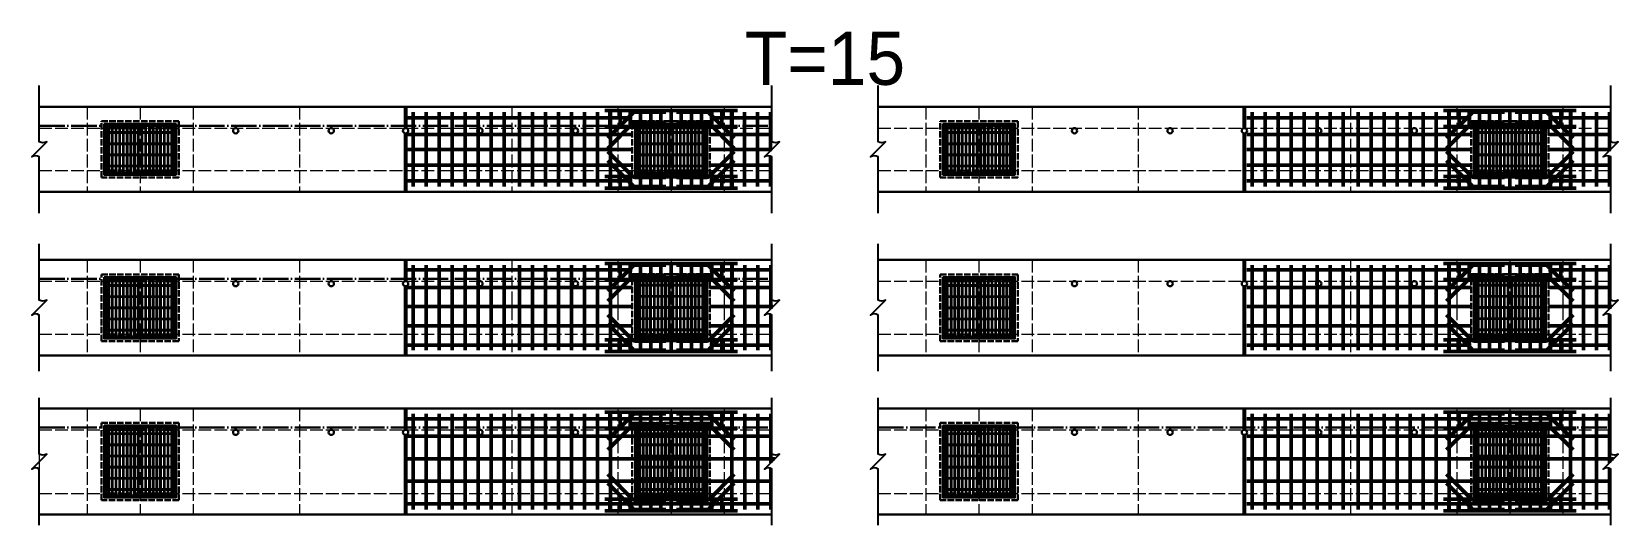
# Model space of a CAD drawing. Extents: x -2931 to 4779, y -2120 to 304.
# Drawn here: x 3285 to 4779, y -558 to -93 of the extents above; entities that cross this region are included whole.
import ezdxf

# ---------------------------------------------------------------- set-up
doc = ezdxf.new("R2010")
doc.units = 0
doc.header["$MEASUREMENT"] = 0
doc.linetypes.add('ACAD_ISO02W100', pattern=[15, 12, -3])
doc.linetypes.add('ACAD_ISO04W100', pattern=[30, 24, -3, 0, -3])
doc.layers.add('一、4.基本-隱藏', color=9, linetype='ACAD_ISO02W100', lineweight=20, plot=False)
doc.layers.add('三、3.文字-註解文字', color=2, linetype='Continuous')
for name, color, linetype, lineweight in [('二、1.繪圖-既有設施', 8, 'Continuous', 20), ('二、2.繪圖-施作項目', 181, 'Continuous', 30), ('二、5.繪圖-鋼筋', 60, 'Continuous', 50), ('二、6.繪圖-其他施作項目', 35, 'Continuous', 30)]:
    doc.layers.add(name, color=color, linetype=linetype, lineweight=lineweight)
doc.styles.add('註解文字', font='MS PGothic.ttf', dxfattribs={"height": 5})
pattern_1 = [(45, (2971.5, 3e-14), (-2.65165, 2.65165), []), (45, (2972.384, 3e-14), (-2.65165, 2.65165), []), (45, (2973.2678, 3e-14), (-2.65165, 2.65165), []), (45, (2974.1517, 3e-14), (-2.65165, 2.65165), [])]
pattern_2 = [(45, (3471.5, 3e-14), (-2.65165, 2.65165), []), (45, (3472.384, 3e-14), (-2.65165, 2.65165), []), (45, (3473.2678, 3e-14), (-2.65165, 2.65165), []), (45, (3474.1517, 3e-14), (-2.65165, 2.65165), [])]
pattern_3 = [(45, (2181.5, 0), (-2.65165, 2.65165), []), (45, (2182.384, 0), (-2.65165, 2.65165), []), (45, (2183.2678, 0), (-2.65165, 2.65165), []), (45, (2184.1517, 0), (-2.65165, 2.65165), [])]
pattern_4 = [(45, (2681.5, 0), (-2.65165, 2.65165), []), (45, (2682.384, 0), (-2.65165, 2.65165), []), (45, (2683.2678, 0), (-2.65165, 2.65165), []), (45, (2684.1517, 0), (-2.65165, 2.65165), [])]
pattern_5 = [(45, (2066.5, -144.25), (-2.65165, 2.65165), []), (45, (2067.384, -144.25), (-2.65165, 2.65165), []), (45, (2068.2678, -144.25), (-2.65165, 2.65165), []), (45, (2069.1517, -144.25), (-2.65165, 2.65165), [])]
pattern_6 = [(45, (2566.5, -144), (-2.65165, 2.65165), []), (45, (2567.384, -144), (-2.65165, 2.65165), []), (45, (2568.2678, -144), (-2.65165, 2.65165), []), (45, (2569.1517, -144), (-2.65165, 2.65165), [])]
pattern_7 = [(45, (1951.5, -284), (-2.65165, 2.65165), []), (45, (1952.384, -284), (-2.65165, 2.65165), []), (45, (1953.2678, -284), (-2.65165, 2.65165), []), (45, (1954.1517, -284), (-2.65165, 2.65165), [])]
pattern_8 = [(45, (2451.5, -284), (-2.65165, 2.65165), []), (45, (2452.384, -284), (-2.65165, 2.65165), []), (45, (2453.2678, -284), (-2.65165, 2.65165), []), (45, (2454.1517, -284), (-2.65165, 2.65165), [])]
pattern_9 = [(45, (2856.5, -144.25), (-2.65165, 2.65165), []), (45, (2857.384, -144.25), (-2.65165, 2.65165), []), (45, (2858.2678, -144.25), (-2.65165, 2.65165), []), (45, (2859.1517, -144.25), (-2.65165, 2.65165), [])]
pattern_10 = [(45, (3356.5, -144), (-2.65165, 2.65165), []), (45, (3357.384, -144), (-2.65165, 2.65165), []), (45, (3358.2678, -144), (-2.65165, 2.65165), []), (45, (3359.1517, -144), (-2.65165, 2.65165), [])]
pattern_11 = [(45, (2741.5, -284), (-2.65165, 2.65165), []), (45, (2742.384, -284), (-2.65165, 2.65165), []), (45, (2743.2678, -284), (-2.65165, 2.65165), []), (45, (2744.1517, -284), (-2.65165, 2.65165), [])]
pattern_12 = [(45, (3241.5, -284), (-2.65165, 2.65165), []), (45, (3242.384, -284), (-2.65165, 2.65165), []), (45, (3243.2678, -284), (-2.65165, 2.65165), []), (45, (3244.1517, -284), (-2.65165, 2.65165), [])]

msp = doc.modelspace()

# ---------------------------------------------------------------- texts
at = {"layer": '三、3.文字-註解文字', "insert": (4031.861, -143.654), "char_height": 50, "attachment_point": 8, "style": '註解文字'}
msp.add_mtext_dynamic_manual_height_columns('{\\fMS PGothic|b0|i0|c128|p34;T=1}5', width=517.09185, gutter_width=25, heights=[0], dxfattribs=at)

# ---------------------------------------------------------------- hatches: boundary and pattern name
at = {"layer": '二、6.繪圖-其他施作項目'}
h = msp.add_hatch(color=256, dxfattribs=at)
h.dxf.hatch_style = 1
h.paths.add_polyline_path([(3352.961, -179.754), (3352.961, -227.554), (3420.761, -227.554), (3420.761, -179.754)])
h.paths.add_polyline_path([(3353.861, -180.654), (3419.861, -180.654), (3419.861, -226.654), (3353.861, -226.654)], flags=16)
h.paths.add_polyline_path([(3356.861, -183.654), (3416.861, -183.654), (3416.861, -223.654), (3356.861, -223.654)], flags=0)
h = msp.add_hatch(dxfattribs=at)
h.set_pattern_fill('ANSI34', color=256, scale=5)
h.set_pattern_definition(pattern_3)
h.paths.add_polyline_path([(3418.861, -187.654), (3354.861, -187.654), (3354.861, -188.154), (3418.861, -188.154)])
h = msp.add_hatch(color=256, dxfattribs=at)
h.dxf.hatch_style = 1
h.paths.add_polyline_path([(3852.961, -179.754), (3852.961, -227.554), (3920.761, -227.554), (3920.761, -179.754)])
h.paths.add_polyline_path([(3853.861, -180.654), (3919.861, -180.654), (3919.861, -226.654), (3853.861, -226.654)], flags=16)
h.paths.add_polyline_path([(3856.861, -183.654), (3916.861, -183.654), (3916.861, -223.654), (3856.861, -223.654)], flags=0)
h = msp.add_hatch(dxfattribs=at)
h.set_pattern_fill('ANSI34', color=256, scale=5)
h.set_pattern_definition(pattern_4)
h.paths.add_polyline_path([(3918.861, -188.154), (3918.861, -187.654), (3854.861, -187.654), (3854.861, -188.154)])
h = msp.add_hatch(color=256, dxfattribs=at)
h.dxf.hatch_style = 1
h.paths.add_polyline_path([(4142.961, -179.754), (4142.961, -227.554), (4210.761, -227.554), (4210.761, -179.754)])
h.paths.add_polyline_path([(4143.861, -180.654), (4209.861, -180.654), (4209.861, -226.654), (4143.861, -226.654)], flags=16)
h.paths.add_polyline_path([(4146.861, -183.654), (4206.861, -183.654), (4206.861, -223.654), (4146.861, -223.654)], flags=0)
h = msp.add_hatch(dxfattribs=at)
h.set_pattern_fill('ANSI34', color=256, scale=5)
h.set_pattern_definition(pattern_1)
h.paths.add_polyline_path([(4208.861, -188.154), (4208.861, -187.654), (4144.861, -187.654), (4144.861, -188.154)])
h = msp.add_hatch(color=256, dxfattribs=at)
h.dxf.hatch_style = 1
h.paths.add_polyline_path([(4642.961, -179.754), (4642.961, -227.554), (4710.761, -227.554), (4710.761, -179.754)])
h.paths.add_polyline_path([(4643.861, -180.654), (4709.861, -180.654), (4709.861, -226.654), (4643.861, -226.654)], flags=16)
h.paths.add_polyline_path([(4646.861, -183.654), (4706.861, -183.654), (4706.861, -223.654), (4646.861, -223.654)], flags=0)
h = msp.add_hatch(dxfattribs=at)
h.set_pattern_fill('ANSI34', color=256, scale=5)
h.set_pattern_definition(pattern_2)
h.paths.add_polyline_path([(4708.861, -188.154), (4708.861, -187.654), (4644.861, -187.654), (4644.861, -188.154)])
h = msp.add_hatch(dxfattribs=at)
h.set_pattern_fill('ANSI34', color=256, scale=5)
h.set_pattern_definition(pattern_3)
h.paths.add_polyline_path([(3418.861, -198.154), (3354.861, -198.154), (3354.861, -198.654), (3418.861, -198.654)])
h = msp.add_hatch(dxfattribs=at)
h.set_pattern_fill('ANSI34', color=256, scale=5)
h.set_pattern_definition(pattern_3)
h.paths.add_polyline_path([(3418.861, -208.654), (3354.861, -208.654), (3354.861, -209.154), (3418.861, -209.154)])
h = msp.add_hatch(dxfattribs=at)
h.set_pattern_fill('ANSI34', color=256, scale=5)
h.set_pattern_definition(pattern_4)
h.paths.add_polyline_path([(3854.861, -198.154), (3854.861, -198.654), (3918.861, -198.654), (3918.861, -198.154)])
h = msp.add_hatch(dxfattribs=at)
h.set_pattern_fill('ANSI34', color=256, scale=5)
h.set_pattern_definition(pattern_4)
h.paths.add_polyline_path([(3918.861, -209.154), (3918.861, -208.654), (3854.861, -208.654), (3854.861, -209.154)])
h = msp.add_hatch(dxfattribs=at)
h.set_pattern_fill('ANSI34', color=256, scale=5)
h.set_pattern_definition(pattern_1)
h.paths.add_polyline_path([(4144.861, -198.154), (4144.861, -198.654), (4208.861, -198.654), (4208.861, -198.154)])
h = msp.add_hatch(dxfattribs=at)
h.set_pattern_fill('ANSI34', color=256, scale=5)
h.set_pattern_definition(pattern_1)
h.paths.add_polyline_path([(4208.861, -209.154), (4208.861, -208.654), (4144.861, -208.654), (4144.861, -209.154)])
h = msp.add_hatch(dxfattribs=at)
h.set_pattern_fill('ANSI34', color=256, scale=5)
h.set_pattern_definition(pattern_2)
h.paths.add_polyline_path([(4644.861, -198.154), (4644.861, -198.654), (4708.861, -198.654), (4708.861, -198.154)])
h = msp.add_hatch(dxfattribs=at)
h.set_pattern_fill('ANSI34', color=256, scale=5)
h.set_pattern_definition(pattern_2)
h.paths.add_polyline_path([(4708.861, -209.154), (4708.861, -208.654), (4644.861, -208.654), (4644.861, -209.154)])
h = msp.add_hatch(dxfattribs=at)
h.set_pattern_fill('ANSI34', color=256, scale=5)
h.set_pattern_definition(pattern_3)
h.paths.add_polyline_path([(3418.861, -219.154), (3354.861, -219.154), (3354.861, -219.654), (3418.861, -219.654)])
h = msp.add_hatch(dxfattribs=at)
h.set_pattern_fill('ANSI34', color=256, scale=5)
h.set_pattern_definition(pattern_4)
h.paths.add_polyline_path([(3854.861, -219.154), (3854.861, -219.654), (3918.861, -219.654), (3918.861, -219.154)])
h = msp.add_hatch(dxfattribs=at)
h.set_pattern_fill('ANSI34', color=256, scale=5)
h.set_pattern_definition(pattern_1)
h.paths.add_polyline_path([(4144.861, -219.154), (4144.861, -219.654), (4208.861, -219.654), (4208.861, -219.154)])
h = msp.add_hatch(dxfattribs=at)
h.set_pattern_fill('ANSI34', color=256, scale=5)
h.set_pattern_definition(pattern_2)
h.paths.add_polyline_path([(4644.861, -219.154), (4644.861, -219.654), (4708.861, -219.654), (4708.861, -219.154)])
h = msp.add_hatch(color=256, dxfattribs=at)
h.dxf.hatch_style = 1
h.paths.add_polyline_path([(3352.961, -381.804), (3420.761, -381.804), (3420.761, -324.004), (3352.961, -324.004)])
h.paths.add_polyline_path([(3353.861, -324.904), (3419.861, -324.904), (3419.861, -380.904), (3353.861, -380.904)], flags=16)
h = msp.add_hatch(color=256, dxfattribs=at)
h.dxf.hatch_style = 1
h.paths.add_polyline_path([(3852.961, -381.554), (3920.761, -381.554), (3920.761, -323.754), (3852.961, -323.754)])
h.paths.add_polyline_path([(3853.861, -324.654), (3919.861, -324.654), (3919.861, -380.654), (3853.861, -380.654)], flags=16)
h = msp.add_hatch(color=256, dxfattribs=at)
h.dxf.hatch_style = 1
h.paths.add_polyline_path([(4142.961, -381.804), (4210.761, -381.804), (4210.761, -324.004), (4142.961, -324.004)])
h.paths.add_polyline_path([(4143.861, -324.904), (4209.861, -324.904), (4209.861, -380.904), (4143.861, -380.904)], flags=16)
h = msp.add_hatch(color=256, dxfattribs=at)
h.dxf.hatch_style = 1
h.paths.add_polyline_path([(4642.961, -381.554), (4710.761, -381.554), (4710.761, -323.754), (4642.961, -323.754)])
h.paths.add_polyline_path([(4643.861, -324.654), (4709.861, -324.654), (4709.861, -380.654), (4643.861, -380.654)], flags=16)
h = msp.add_hatch(dxfattribs=at)
h.set_pattern_fill('ANSI34', color=256, scale=5)
h.set_pattern_definition(pattern_5)
h.paths.add_polyline_path([(3418.861, -331.654), (3354.861, -331.654), (3354.861, -332.154), (3418.861, -332.154)])
h = msp.add_hatch(dxfattribs=at)
h.set_pattern_fill('ANSI34', color=256, scale=5)
h.set_pattern_definition(pattern_5)
h.paths.add_polyline_path([(3418.861, -342.154), (3354.861, -342.154), (3354.861, -342.654), (3418.861, -342.654)])
h = msp.add_hatch(dxfattribs=at)
h.set_pattern_fill('ANSI34', color=256, scale=5)
h.set_pattern_definition(pattern_6)
h.paths.add_polyline_path([(3918.861, -331.404), (3854.861, -331.404), (3854.861, -331.904), (3918.861, -331.904)])
h = msp.add_hatch(dxfattribs=at)
h.set_pattern_fill('ANSI34', color=256, scale=5)
h.set_pattern_definition(pattern_6)
h.paths.add_polyline_path([(3918.861, -341.904), (3854.861, -341.904), (3854.861, -342.404), (3918.861, -342.404)])
h = msp.add_hatch(dxfattribs=at)
h.set_pattern_fill('ANSI34', color=256, scale=5)
h.set_pattern_definition(pattern_9)
h.paths.add_polyline_path([(4208.861, -331.654), (4144.861, -331.654), (4144.861, -332.154), (4208.861, -332.154)])
h = msp.add_hatch(dxfattribs=at)
h.set_pattern_fill('ANSI34', color=256, scale=5)
h.set_pattern_definition(pattern_9)
h.paths.add_polyline_path([(4208.861, -342.154), (4144.861, -342.154), (4144.861, -342.654), (4208.861, -342.654)])
h = msp.add_hatch(dxfattribs=at)
h.set_pattern_fill('ANSI34', color=256, scale=5)
h.set_pattern_definition(pattern_10)
h.paths.add_polyline_path([(4708.861, -331.404), (4644.861, -331.404), (4644.861, -331.904), (4708.861, -331.904)])
h = msp.add_hatch(dxfattribs=at)
h.set_pattern_fill('ANSI34', color=256, scale=5)
h.set_pattern_definition(pattern_10)
h.paths.add_polyline_path([(4708.861, -341.904), (4644.861, -341.904), (4644.861, -342.404), (4708.861, -342.404)])
h = msp.add_hatch(dxfattribs=at)
h.set_pattern_fill('ANSI34', color=256, scale=5)
h.set_pattern_definition(pattern_5)
h.paths.add_polyline_path([(3418.861, -352.654), (3354.861, -352.654), (3354.861, -353.154), (3418.861, -353.154)])
h = msp.add_hatch(dxfattribs=at)
h.set_pattern_fill('ANSI34', color=256, scale=5)
h.set_pattern_definition(pattern_6)
h.paths.add_polyline_path([(3918.861, -352.404), (3854.861, -352.404), (3854.861, -352.904), (3918.861, -352.904)])
h = msp.add_hatch(dxfattribs=at)
h.set_pattern_fill('ANSI34', color=256, scale=5)
h.set_pattern_definition(pattern_9)
h.paths.add_polyline_path([(4208.861, -352.654), (4144.861, -352.654), (4144.861, -353.154), (4208.861, -353.154)])
h = msp.add_hatch(dxfattribs=at)
h.set_pattern_fill('ANSI34', color=256, scale=5)
h.set_pattern_definition(pattern_10)
h.paths.add_polyline_path([(4708.861, -352.404), (4644.861, -352.404), (4644.861, -352.904), (4708.861, -352.904)])
h = msp.add_hatch(dxfattribs=at)
h.set_pattern_fill('ANSI34', color=256, scale=5)
h.set_pattern_definition(pattern_5)
h.paths.add_polyline_path([(3418.861, -363.154), (3354.861, -363.154), (3354.861, -363.654), (3418.861, -363.654)])
h = msp.add_hatch(dxfattribs=at)
h.set_pattern_fill('ANSI34', color=256, scale=5)
h.set_pattern_definition(pattern_6)
h.paths.add_polyline_path([(3918.861, -362.904), (3854.861, -362.904), (3854.861, -363.404), (3918.861, -363.404)])
h = msp.add_hatch(dxfattribs=at)
h.set_pattern_fill('ANSI34', color=256, scale=5)
h.set_pattern_definition(pattern_6)
h.paths.add_polyline_path([(3918.861, -373.404), (3854.861, -373.404), (3854.861, -373.904), (3918.861, -373.904)])
h = msp.add_hatch(dxfattribs=at)
h.set_pattern_fill('ANSI34', color=256, scale=5)
h.set_pattern_definition(pattern_9)
h.paths.add_polyline_path([(4208.861, -363.154), (4144.861, -363.154), (4144.861, -363.654), (4208.861, -363.654)])
h = msp.add_hatch(dxfattribs=at)
h.set_pattern_fill('ANSI34', color=256, scale=5)
h.set_pattern_definition(pattern_10)
h.paths.add_polyline_path([(4708.861, -362.904), (4644.861, -362.904), (4644.861, -363.404), (4708.861, -363.404)])
h = msp.add_hatch(dxfattribs=at)
h.set_pattern_fill('ANSI34', color=256, scale=5)
h.set_pattern_definition(pattern_10)
h.paths.add_polyline_path([(4708.861, -373.404), (4644.861, -373.404), (4644.861, -373.904), (4708.861, -373.904)])
h = msp.add_hatch(dxfattribs=at)
h.set_pattern_fill('ANSI34', color=256, scale=5)
h.set_pattern_definition(pattern_5)
h.paths.add_polyline_path([(3418.861, -373.654), (3354.861, -373.654), (3354.861, -374.154), (3418.861, -374.154)])
h = msp.add_hatch(dxfattribs=at)
h.set_pattern_fill('ANSI34', color=256, scale=5)
h.set_pattern_definition(pattern_9)
h.paths.add_polyline_path([(4208.861, -373.654), (4144.861, -373.654), (4144.861, -374.154), (4208.861, -374.154)])
h = msp.add_hatch(color=256, dxfattribs=at)
h.dxf.hatch_style = 1
h.paths.add_polyline_path([(3352.961, -531.554), (3420.761, -531.554), (3420.761, -463.754), (3352.961, -463.754)])
h.paths.add_polyline_path([(3353.861, -464.654), (3419.861, -464.654), (3419.861, -530.654), (3353.861, -530.654)], flags=16)
h = msp.add_hatch(dxfattribs=at)
h.set_pattern_fill('ANSI34', color=256, scale=5)
h.set_pattern_definition(pattern_7)
h.paths.add_polyline_path([(3418.861, -471.154), (3354.861, -471.154), (3354.861, -471.654), (3418.861, -471.654)])
h = msp.add_hatch(color=256, dxfattribs=at)
h.dxf.hatch_style = 1
h.paths.add_polyline_path([(3852.961, -531.554), (3920.761, -531.554), (3920.761, -463.754), (3852.961, -463.754)])
h.paths.add_polyline_path([(3853.861, -464.654), (3919.861, -464.654), (3919.861, -530.654), (3853.861, -530.654)], flags=16)
h = msp.add_hatch(dxfattribs=at)
h.set_pattern_fill('ANSI34', color=256, scale=5)
h.set_pattern_definition(pattern_8)
h.paths.add_polyline_path([(3918.861, -471.154), (3854.861, -471.154), (3854.861, -471.654), (3918.861, -471.654)])
h = msp.add_hatch(color=256, dxfattribs=at)
h.dxf.hatch_style = 1
h.paths.add_polyline_path([(4142.961, -531.554), (4210.761, -531.554), (4210.761, -463.754), (4142.961, -463.754)])
h.paths.add_polyline_path([(4143.861, -464.654), (4209.861, -464.654), (4209.861, -530.654), (4143.861, -530.654)], flags=16)
h = msp.add_hatch(dxfattribs=at)
h.set_pattern_fill('ANSI34', color=256, scale=5)
h.set_pattern_definition(pattern_11)
h.paths.add_polyline_path([(4208.861, -471.154), (4144.861, -471.154), (4144.861, -471.654), (4208.861, -471.654)])
h = msp.add_hatch(color=256, dxfattribs=at)
h.dxf.hatch_style = 1
h.paths.add_polyline_path([(4642.961, -531.554), (4710.761, -531.554), (4710.761, -463.754), (4642.961, -463.754)])
h.paths.add_polyline_path([(4643.861, -464.654), (4709.861, -464.654), (4709.861, -530.654), (4643.861, -530.654)], flags=16)
h = msp.add_hatch(dxfattribs=at)
h.set_pattern_fill('ANSI34', color=256, scale=5)
h.set_pattern_definition(pattern_12)
h.paths.add_polyline_path([(4708.861, -471.154), (4644.861, -471.154), (4644.861, -471.654), (4708.861, -471.654)])
h = msp.add_hatch(dxfattribs=at)
h.set_pattern_fill('ANSI34', color=256, scale=5)
h.set_pattern_definition(pattern_7)
h.paths.add_polyline_path([(3418.861, -481.654), (3354.861, -481.654), (3354.861, -482.154), (3418.861, -482.154)])
h = msp.add_hatch(dxfattribs=at)
h.set_pattern_fill('ANSI34', color=256, scale=5)
h.set_pattern_definition(pattern_7)
h.paths.add_polyline_path([(3418.861, -492.154), (3354.861, -492.154), (3354.861, -492.654), (3418.861, -492.654)])
h = msp.add_hatch(dxfattribs=at)
h.set_pattern_fill('ANSI34', color=256, scale=5)
h.set_pattern_definition(pattern_8)
h.paths.add_polyline_path([(3918.861, -481.654), (3854.861, -481.654), (3854.861, -482.154), (3918.861, -482.154)])
h = msp.add_hatch(dxfattribs=at)
h.set_pattern_fill('ANSI34', color=256, scale=5)
h.set_pattern_definition(pattern_8)
h.paths.add_polyline_path([(3918.861, -492.154), (3854.861, -492.154), (3854.861, -492.654), (3918.861, -492.654)])
h = msp.add_hatch(dxfattribs=at)
h.set_pattern_fill('ANSI34', color=256, scale=5)
h.set_pattern_definition(pattern_11)
h.paths.add_polyline_path([(4208.861, -481.654), (4144.861, -481.654), (4144.861, -482.154), (4208.861, -482.154)])
h = msp.add_hatch(dxfattribs=at)
h.set_pattern_fill('ANSI34', color=256, scale=5)
h.set_pattern_definition(pattern_11)
h.paths.add_polyline_path([(4208.861, -492.154), (4144.861, -492.154), (4144.861, -492.654), (4208.861, -492.654)])
h = msp.add_hatch(dxfattribs=at)
h.set_pattern_fill('ANSI34', color=256, scale=5)
h.set_pattern_definition(pattern_12)
h.paths.add_polyline_path([(4708.861, -481.654), (4644.861, -481.654), (4644.861, -482.154), (4708.861, -482.154)])
h = msp.add_hatch(dxfattribs=at)
h.set_pattern_fill('ANSI34', color=256, scale=5)
h.set_pattern_definition(pattern_12)
h.paths.add_polyline_path([(4708.861, -492.154), (4644.861, -492.154), (4644.861, -492.654), (4708.861, -492.654)])
h = msp.add_hatch(dxfattribs=at)
h.set_pattern_fill('ANSI34', color=256, scale=5)
h.set_pattern_definition(pattern_7)
h.paths.add_polyline_path([(3418.861, -502.654), (3354.861, -502.654), (3354.861, -503.154), (3418.861, -503.154)])
h = msp.add_hatch(dxfattribs=at)
h.set_pattern_fill('ANSI34', color=256, scale=5)
h.set_pattern_definition(pattern_8)
h.paths.add_polyline_path([(3918.861, -502.654), (3854.861, -502.654), (3854.861, -503.154), (3918.861, -503.154)])
h = msp.add_hatch(dxfattribs=at)
h.set_pattern_fill('ANSI34', color=256, scale=5)
h.set_pattern_definition(pattern_11)
h.paths.add_polyline_path([(4208.861, -502.654), (4144.861, -502.654), (4144.861, -503.154), (4208.861, -503.154)])
h = msp.add_hatch(dxfattribs=at)
h.set_pattern_fill('ANSI34', color=256, scale=5)
h.set_pattern_definition(pattern_12)
h.paths.add_polyline_path([(4708.861, -502.654), (4644.861, -502.654), (4644.861, -503.154), (4708.861, -503.154)])
h = msp.add_hatch(dxfattribs=at)
h.set_pattern_fill('ANSI34', color=256, scale=5)
h.set_pattern_definition(pattern_7)
h.paths.add_polyline_path([(3418.861, -513.154), (3354.861, -513.154), (3354.861, -513.654), (3418.861, -513.654)])
h = msp.add_hatch(dxfattribs=at)
h.set_pattern_fill('ANSI34', color=256, scale=5)
h.set_pattern_definition(pattern_8)
h.paths.add_polyline_path([(3918.861, -513.154), (3854.861, -513.154), (3854.861, -513.654), (3918.861, -513.654)])
h = msp.add_hatch(dxfattribs=at)
h.set_pattern_fill('ANSI34', color=256, scale=5)
h.set_pattern_definition(pattern_11)
h.paths.add_polyline_path([(4208.861, -513.154), (4144.861, -513.154), (4144.861, -513.654), (4208.861, -513.654)])
h = msp.add_hatch(dxfattribs=at)
h.set_pattern_fill('ANSI34', color=256, scale=5)
h.set_pattern_definition(pattern_12)
h.paths.add_polyline_path([(4708.861, -513.154), (4644.861, -513.154), (4644.861, -513.654), (4708.861, -513.654)])
h = msp.add_hatch(dxfattribs=at)
h.set_pattern_fill('ANSI34', color=256, scale=5)
h.set_pattern_definition(pattern_7)
h.paths.add_polyline_path([(3418.861, -523.654), (3354.861, -523.654), (3354.861, -524.154), (3418.861, -524.154)])
h = msp.add_hatch(dxfattribs=at)
h.set_pattern_fill('ANSI34', color=256, scale=5)
h.set_pattern_definition(pattern_8)
h.paths.add_polyline_path([(3918.861, -523.654), (3854.861, -523.654), (3854.861, -524.154), (3918.861, -524.154)])
h = msp.add_hatch(dxfattribs=at)
h.set_pattern_fill('ANSI34', color=256, scale=5)
h.set_pattern_definition(pattern_11)
h.paths.add_polyline_path([(4208.861, -523.654), (4144.861, -523.654), (4144.861, -524.154), (4208.861, -524.154)])
h = msp.add_hatch(dxfattribs=at)
h.set_pattern_fill('ANSI34', color=256, scale=5)
h.set_pattern_definition(pattern_12)
h.paths.add_polyline_path([(4708.861, -523.654), (4644.861, -523.654), (4644.861, -524.154), (4708.861, -524.154)])

# ---------------------------------------------------------------- linework, layer by layer
at = {"layer": '一、4.基本-隱藏'}
for points in [[(3336.861, -163.654), (3336.861, -243.654)], [(3386.861, -163.654), (3386.861, -243.654)], [(3436.861, -163.654), (3436.861, -243.654)], [(3536.861, -163.654), (3536.861, -243.654)], [(3736.861, -163.654), (3736.861, -243.654)], [(3836.861, -163.654), (3836.861, -243.654)], [(3886.861, -163.654), (3886.861, -243.654)], [(3936.861, -163.654), (3936.861, -243.654)], [(4126.861, -163.654), (4126.861, -243.654)], [(4176.861, -163.654), (4176.861, -243.654)], [(4226.861, -163.654), (4226.861, -243.654)], [(4326.861, -163.654), (4326.861, -243.654)], [(4526.861, -163.654), (4526.861, -243.654)], [(4626.861, -163.654), (4626.861, -243.654)], [(4726.861, -163.654), (4726.861, -243.654)], [(3336.861, -307.654), (3336.861, -397.654)], [(3386.861, -307.654), (3386.861, -397.654)], [(3436.861, -307.654), (3436.861, -397.654)], [(3536.861, -307.654), (3536.861, -397.654)], [(3736.861, -307.654), (3736.861, -397.654)], [(3836.861, -307.654), (3836.861, -397.654)], [(3886.861, -307.654), (3886.861, -397.654)], [(3936.861, -307.654), (3936.861, -397.654)], [(4126.861, -307.654), (4126.861, -397.654)], [(4176.861, -307.654), (4176.861, -397.654)], [(4226.861, -307.654), (4226.861, -397.654)], [(4326.861, -307.654), (4326.861, -397.654)], [(4526.861, -307.654), (4526.861, -397.654)], [(4626.861, -307.654), (4626.861, -397.654)], [(4676.861, -307.654), (4676.861, -397.654)], [(4726.861, -307.654), (4726.861, -397.654)], [(3336.861, -447.654), (3336.861, -547.654)], [(3386.861, -447.654), (3386.861, -547.654)], [(3436.861, -447.654), (3436.861, -547.654)], [(3536.861, -447.654), (3536.861, -547.654)], [(3736.861, -447.654), (3736.861, -547.654)], [(3836.861, -447.654), (3836.861, -547.654)], [(3886.861, -447.654), (3886.861, -547.654)], [(3936.861, -447.654), (3936.861, -547.654)], [(4126.861, -447.654), (4126.861, -547.654)], [(4176.861, -447.654), (4176.861, -547.654)], [(4226.861, -447.654), (4226.861, -547.654)], [(4326.861, -447.654), (4326.861, -547.654)], [(4526.861, -447.654), (4526.861, -547.654)], [(4626.861, -447.654), (4626.861, -547.654)], [(4676.861, -447.654), (4676.861, -547.654)], [(4726.861, -447.654), (4726.861, -547.654)]]:
    msp.add_lwpolyline(points, dxfattribs=at)
at = {"layer": '一、4.基本-隱藏', "linetype": 'Continuous'}
msp.add_lwpolyline([(3291.861, -447.654), (3291.861, -547.654)], dxfattribs=at)
at = {"layer": '三、3.文字-註解文字'}
for points in [[(3291.861, -263.654), (3291.861, -210.725, 0.28284271), (3284.79, -210.725), (3298.932, -196.583, -0.28284271), (3291.861, -196.583), (3291.861, -143.654)], [(3981.861, -263.654), (3981.861, -210.725, 0.28284271), (3974.79, -210.725), (3988.932, -196.583, -0.28284271), (3981.861, -196.583), (3981.861, -143.654)], [(4081.861, -263.654), (4081.861, -210.725, 0.28284271), (4074.79, -210.725), (4088.932, -196.583, -0.28284271), (4081.861, -196.583), (4081.861, -143.654)], [(4771.861, -263.654), (4771.861, -210.725, 0.28284271), (4764.79, -210.725), (4778.932, -196.583, -0.28284271), (4771.861, -196.583), (4771.861, -143.654)], [(3291.861, -412.654), (3291.861, -359.725, 0.28284271), (3284.79, -359.725), (3298.932, -345.583, -0.28284271), (3291.861, -345.583), (3291.861, -292.654)], [(3981.861, -412.654), (3981.861, -359.725, 0.28284271), (3974.79, -359.725), (3988.932, -345.583, -0.28284271), (3981.861, -345.583), (3981.861, -292.654)], [(4081.861, -412.654), (4081.861, -359.725, 0.28284271), (4074.79, -359.725), (4088.932, -345.583, -0.28284271), (4081.861, -345.583), (4081.861, -292.654)], [(4771.861, -412.654), (4771.861, -359.725, 0.28284271), (4764.79, -359.725), (4778.932, -345.583, -0.28284271), (4771.861, -345.583), (4771.861, -292.654)], [(3291.861, -557.654), (3291.861, -504.725, 0.28284271), (3284.79, -504.725), (3298.932, -490.583, -0.28284271), (3291.861, -490.583), (3291.861, -437.654)], [(3981.861, -557.654), (3981.861, -504.725, 0.28284271), (3974.79, -504.725), (3988.932, -490.583, -0.28284271), (3981.861, -490.583), (3981.861, -437.654)], [(4081.861, -557.654), (4081.861, -504.725, 0.28284271), (4074.79, -504.725), (4088.932, -490.583, -0.28284271), (4081.861, -490.583), (4081.861, -437.654)], [(4771.861, -557.654), (4771.861, -504.725, 0.28284271), (4764.79, -504.725), (4778.932, -490.583, -0.28284271), (4771.861, -490.583), (4771.861, -437.654)]]:
    msp.add_lwpolyline(points, format="xyb", dxfattribs=at)
at = {"layer": '二、1.繪圖-既有設施', "linetype": 'ACAD_ISO02W100'}
for points in [[(3291.861, -183.654), (3981.861, -183.654)], [(4081.861, -183.654), (4771.861, -183.654)], [(3291.861, -223.654), (3981.861, -223.654)], [(4081.861, -223.654), (4771.861, -223.654)], [(3291.861, -327.654), (3981.861, -327.654)], [(4081.861, -327.654), (4771.861, -327.654)], [(3291.861, -377.654), (3981.861, -377.654)], [(4081.861, -377.654), (4771.861, -377.654)], [(3291.861, -467.654), (3981.861, -467.654)], [(4081.861, -467.654), (4771.861, -467.654)], [(3291.861, -527.654), (3981.861, -527.654)], [(4081.861, -527.654), (4771.861, -527.654)]]:
    msp.add_lwpolyline(points, dxfattribs=at)
at = {"layer": '二、2.繪圖-施作項目'}
for points in [[(3291.861, -163.654), (3981.861, -163.654)], [(3636.111, -163.654), (3636.111, -183.769)], [(3637.611, -163.654), (3637.611, -183.769)], [(4081.861, -163.654), (4771.861, -163.654)], [(4426.111, -163.654), (4426.111, -183.769)], [(4427.611, -163.654), (4427.611, -183.769)], [(3636.111, -188.539), (3636.111, -243.654)], [(3637.611, -188.539), (3637.611, -243.654)], [(4426.111, -188.539), (4426.111, -243.654)], [(4427.611, -188.539), (4427.611, -243.654)], [(3291.861, -243.654), (3981.861, -243.654)], [(4081.861, -243.654), (4771.861, -243.654)], [(3636.111, -307.654), (3636.111, -327.769)], [(3637.611, -307.654), (3637.611, -327.769)], [(4426.111, -307.654), (4426.111, -327.769)], [(4427.611, -307.654), (4427.611, -327.769)], [(3636.111, -332.539), (3636.111, -397.654)], [(3637.611, -332.539), (3637.611, -397.654)], [(4426.111, -332.539), (4426.111, -397.654)], [(4427.611, -332.539), (4427.611, -397.654)], [(3636.111, -447.654), (3636.111, -467.769)], [(3637.611, -447.654), (3637.611, -467.769)], [(4426.111, -447.654), (4426.111, -467.769)], [(4427.611, -447.654), (4427.611, -467.769)], [(3636.111, -472.539), (3636.111, -547.654)], [(3637.611, -472.539), (3637.611, -547.654)], [(4426.111, -472.539), (4426.111, -547.654)], [(4427.611, -472.539), (4427.611, -547.654)]]:
    msp.add_lwpolyline(points, dxfattribs=at)
at = {"layer": '二、2.繪圖-施作項目', "linetype": 'ACAD_ISO04W100'}
for points in [[(3291.861, -181.654), (3981.861, -181.654)], [(3291.861, -325.654), (3981.861, -325.654)], [(3291.861, -465.654), (3981.861, -465.654)], [(4081.861, -465.654), (4771.861, -465.654)]]:
    msp.add_lwpolyline(points, dxfattribs=at)
at = {"layer": '二、2.繪圖-施作項目', "linetype": 'Continuous'}
for points in [[(3291.861, -307.654), (3981.861, -307.654)], [(4081.861, -307.654), (4771.861, -307.654)], [(3291.861, -397.654), (3981.861, -397.654)], [(4081.861, -397.654), (4771.861, -397.654)], [(3291.861, -447.654), (3981.861, -447.654)], [(4081.861, -447.654), (4771.861, -447.654)], [(3291.861, -547.654), (3981.861, -547.654)], [(4081.861, -547.654), (4771.861, -547.654)]]:
    msp.add_lwpolyline(points, dxfattribs=at)
at = {"layer": '二、5.繪圖-鋼筋'}
for points in [[(3639.111, -174.104), (3850.361, -174.104)], [(3644.011, -168.704), (3644.011, -238.604)], [(3656.261, -168.704), (3656.261, -238.604)], [(3668.511, -168.704), (3668.511, -238.604)], [(3680.761, -168.704), (3680.761, -238.604)], [(3693.011, -168.704), (3693.011, -238.604)], [(3705.261, -168.704), (3705.261, -238.604)], [(3717.511, -168.704), (3717.511, -238.604)], [(3729.751, -168.704), (3729.751, -238.604)], [(3744.011, -168.704), (3744.011, -238.604)], [(3756.261, -168.704), (3756.261, -238.604)], [(3768.511, -168.704), (3768.511, -238.604)], [(3780.761, -168.704), (3780.761, -238.604)], [(3793.011, -168.704), (3793.011, -238.604)], [(3805.261, -168.704), (3805.261, -238.604)], [(3817.511, -168.704), (3817.511, -238.604)], [(3824.361, -167.154), (3949.361, -167.154)], [(3829.361, -166.154), (3829.361, -183.154)], [(3829.751, -168.704), (3829.751, -238.604)], [(3838.944, -166.154), (3838.944, -183.154)], [(3848.527, -166.154), (3848.527, -183.154)], [(3858.111, -166.154), (3858.111, -183.154)], [(3867.694, -166.154), (3867.694, -183.154)], [(3877.277, -166.154), (3877.277, -183.154)], [(3886.861, -166.154), (3886.861, -183.154)], [(3896.444, -166.154), (3896.444, -183.154)], [(3906.027, -166.154), (3906.027, -183.154)], [(3915.611, -166.154), (3915.611, -183.154)], [(3923.361, -174.104), (3981.861, -174.104)], [(3925.194, -166.154), (3925.194, -183.154)], [(3934.777, -166.154), (3934.777, -183.154)], [(3943.941, -168.704), (3943.941, -238.604)], [(3944.361, -166.154), (3944.361, -183.154)], [(3956.191, -168.704), (3956.191, -238.604)], [(3968.441, -168.704), (3968.441, -238.604)], [(3980.691, -168.704), (3980.691, -204.824)], [(4429.111, -174.104), (4640.361, -174.104)], [(4434.011, -168.704), (4434.011, -238.604)], [(4446.261, -168.704), (4446.261, -238.604)], [(4458.511, -168.704), (4458.511, -238.604)], [(4470.761, -168.704), (4470.761, -238.604)], [(4483.011, -168.704), (4483.011, -238.604)], [(4495.261, -168.704), (4495.261, -238.604)], [(4507.511, -168.704), (4507.511, -238.604)], [(4519.751, -168.704), (4519.751, -238.604)], [(4534.011, -168.704), (4534.011, -238.604)], [(4546.261, -168.704), (4546.261, -238.604)], [(4558.511, -168.704), (4558.511, -238.604)], [(4570.761, -168.704), (4570.761, -238.604)], [(4583.011, -168.704), (4583.011, -238.604)], [(4595.261, -168.704), (4595.261, -238.604)], [(4607.511, -168.704), (4607.511, -238.604)], [(4614.361, -167.154), (4739.361, -167.154)], [(4619.361, -166.154), (4619.361, -183.154)], [(4619.751, -168.704), (4619.751, -238.604)], [(4628.944, -166.154), (4628.944, -183.154)], [(4638.527, -166.154), (4638.527, -183.154)], [(4648.111, -166.154), (4648.111, -183.154)], [(4657.694, -166.154), (4657.694, -183.154)], [(4667.277, -166.154), (4667.277, -183.154)], [(4676.861, -166.154), (4676.861, -183.154)], [(4686.444, -166.154), (4686.444, -183.154)], [(4696.027, -166.154), (4696.027, -183.154)], [(4705.611, -166.154), (4705.611, -183.154)], [(4713.361, -174.104), (4771.861, -174.104)], [(4715.194, -166.154), (4715.194, -183.154)], [(4724.777, -166.154), (4724.777, -183.154)], [(4734.011, -168.704), (4734.011, -238.604)], [(4734.361, -166.154), (4734.361, -183.154)], [(4746.261, -168.704), (4746.261, -238.604)], [(4758.511, -168.704), (4758.511, -238.604)], [(4770.761, -168.704), (4770.761, -204.754)], [(3639.111, -189.654), (3850.361, -189.654)], [(3824.361, -182.154), (3949.361, -182.154)], [(3923.361, -189.654), (3981.861, -189.654)], [(4429.111, -189.654), (4640.361, -189.654)], [(4614.361, -182.154), (4739.361, -182.154)], [(4713.361, -189.654), (4771.861, -189.654)], [(3639.111, -203.679), (3850.361, -203.679)], [(3923.361, -203.679), (3981.836, -203.679)], [(4429.111, -203.679), (4640.361, -203.679)], [(4713.361, -203.679), (4771.836, -203.679)], [(3639.111, -218.464), (3850.361, -218.464)], [(3923.361, -218.464), (3981.861, -218.464)], [(3980.691, -210.153), (3980.691, -238.604)], [(4429.111, -218.464), (4640.361, -218.464)], [(4713.361, -218.464), (4771.861, -218.464)], [(4770.761, -210.18), (4770.761, -238.604)], [(3639.111, -233.254), (3850.361, -233.254)], [(3824.361, -229.154), (3949.361, -229.154)], [(3829.361, -228.154), (3829.361, -241.154)], [(3838.944, -228.154), (3838.944, -241.154)], [(3848.527, -228.154), (3848.527, -241.154)], [(3858.111, -228.154), (3858.111, -241.154)], [(3867.694, -228.154), (3867.694, -241.154)], [(3877.277, -228.154), (3877.277, -241.154)], [(3886.861, -228.154), (3886.861, -241.154)], [(3896.444, -228.154), (3896.444, -241.154)], [(3906.027, -228.154), (3906.027, -241.154)], [(3915.611, -228.154), (3915.611, -241.154)], [(3923.361, -233.254), (3981.861, -233.254)], [(3925.194, -228.154), (3925.194, -241.154)], [(3934.777, -228.154), (3934.777, -241.154)], [(3944.361, -228.154), (3944.361, -241.154)], [(4429.111, -233.254), (4640.361, -233.254)], [(4614.361, -229.154), (4739.361, -229.154)], [(4619.361, -228.154), (4619.361, -241.154)], [(4628.944, -228.154), (4628.944, -241.154)], [(4638.527, -228.154), (4638.527, -241.154)], [(4648.111, -228.154), (4648.111, -241.154)], [(4657.694, -228.154), (4657.694, -241.154)], [(4667.277, -228.154), (4667.277, -241.154)], [(4676.861, -228.154), (4676.861, -241.154)], [(4686.444, -228.154), (4686.444, -241.154)], [(4696.027, -228.154), (4696.027, -241.154)], [(4705.611, -228.154), (4705.611, -241.154)], [(4713.361, -233.254), (4771.861, -233.254)], [(4715.194, -228.154), (4715.194, -241.154)], [(4724.777, -228.154), (4724.777, -241.154)], [(4734.361, -228.154), (4734.361, -241.154)], [(3824.361, -240.154), (3949.361, -240.154)], [(4614.361, -240.154), (4739.361, -240.154)], [(3824.361, -311.154), (3949.361, -311.154)], [(3829.361, -310.154), (3829.361, -327.154)], [(3838.944, -310.154), (3838.944, -327.154)], [(3848.527, -310.154), (3848.527, -327.154)], [(3858.111, -310.154), (3858.111, -327.154)], [(3867.694, -310.154), (3867.694, -327.154)], [(3877.277, -310.154), (3877.277, -327.154)], [(3886.861, -310.154), (3886.861, -327.154)], [(3896.444, -310.154), (3896.444, -327.154)], [(3906.027, -310.154), (3906.027, -327.154)], [(3915.611, -310.154), (3915.611, -327.154)], [(3925.194, -310.154), (3925.194, -327.154)], [(3934.777, -310.154), (3934.777, -327.154)], [(3944.361, -310.154), (3944.361, -327.154)], [(4614.361, -311.154), (4739.361, -311.154)], [(4619.361, -310.154), (4619.361, -327.154)], [(4628.944, -310.154), (4628.944, -327.154)], [(4638.527, -310.154), (4638.527, -327.154)], [(4648.111, -310.154), (4648.111, -327.154)], [(4657.694, -310.154), (4657.694, -327.154)], [(4667.277, -310.154), (4667.277, -327.154)], [(4676.861, -310.154), (4676.861, -327.154)], [(4686.444, -310.154), (4686.444, -327.154)], [(4696.027, -310.154), (4696.027, -327.154)], [(4705.611, -310.154), (4705.611, -327.154)], [(4715.194, -310.154), (4715.194, -327.154)], [(4724.777, -310.154), (4724.777, -327.154)], [(4734.361, -310.154), (4734.361, -327.154)], [(3824.361, -326.154), (3949.361, -326.154)], [(4614.361, -326.154), (4739.361, -326.154)], [(3824.361, -383.154), (3949.361, -383.154)], [(3829.361, -382.154), (3829.361, -395.154)], [(3838.944, -382.154), (3838.944, -395.154)], [(3848.527, -382.154), (3848.527, -395.154)], [(3858.111, -382.154), (3858.111, -395.154)], [(3867.694, -382.154), (3867.694, -395.154)], [(3877.277, -382.154), (3877.277, -395.154)], [(3886.861, -382.154), (3886.861, -395.154)], [(3896.444, -382.154), (3896.444, -395.154)], [(3906.027, -382.154), (3906.027, -395.154)], [(3915.611, -382.154), (3915.611, -395.154)], [(3925.194, -382.154), (3925.194, -395.154)], [(3934.777, -382.154), (3934.777, -395.154)], [(3944.361, -382.154), (3944.361, -395.154)], [(4614.361, -383.154), (4739.361, -383.154)], [(4619.361, -382.154), (4619.361, -395.154)], [(4628.944, -382.154), (4628.944, -395.154)], [(4638.527, -382.154), (4638.527, -395.154)], [(4648.111, -382.154), (4648.111, -395.154)], [(4657.694, -382.154), (4657.694, -395.154)], [(4667.277, -382.154), (4667.277, -395.154)], [(4676.861, -382.154), (4676.861, -395.154)], [(4686.444, -382.154), (4686.444, -395.154)], [(4696.027, -382.154), (4696.027, -395.154)], [(4705.611, -382.154), (4705.611, -395.154)], [(4715.194, -382.154), (4715.194, -395.154)], [(4724.777, -382.154), (4724.777, -395.154)], [(4734.361, -382.154), (4734.361, -395.154)], [(3824.361, -394.154), (3949.361, -394.154)], [(4614.361, -394.154), (4739.361, -394.154)], [(3824.361, -451.154), (3949.361, -451.154)], [(3829.361, -450.154), (3829.361, -467.154)], [(3838.944, -450.154), (3838.944, -467.154)], [(3848.527, -450.154), (3848.527, -467.154)], [(3858.111, -450.154), (3858.111, -467.154)], [(3867.694, -450.154), (3867.694, -467.154)], [(3877.277, -450.154), (3877.277, -467.154)], [(3886.861, -450.154), (3886.861, -467.154)], [(3896.444, -450.154), (3896.444, -467.154)], [(3906.027, -450.154), (3906.027, -467.154)], [(3915.611, -450.154), (3915.611, -467.154)], [(3925.194, -450.154), (3925.194, -467.154)], [(3934.777, -450.154), (3934.777, -467.154)], [(3944.361, -450.154), (3944.361, -467.154)], [(4614.361, -451.154), (4739.361, -451.154)], [(4619.361, -450.154), (4619.361, -467.154)], [(4628.944, -450.154), (4628.944, -467.154)], [(4638.527, -450.154), (4638.527, -467.154)], [(4648.111, -450.154), (4648.111, -467.154)], [(4657.694, -450.154), (4657.694, -467.154)], [(4667.277, -450.154), (4667.277, -467.154)], [(4676.861, -450.154), (4676.861, -467.154)], [(4686.444, -450.154), (4686.444, -467.154)], [(4696.027, -450.154), (4696.027, -467.154)], [(4705.611, -450.154), (4705.611, -467.154)], [(4715.194, -450.154), (4715.194, -467.154)], [(4724.777, -450.154), (4724.777, -467.154)], [(4734.361, -450.154), (4734.361, -467.154)], [(3824.361, -466.154), (3949.361, -466.154)], [(4614.361, -466.154), (4739.361, -466.154)], [(3824.361, -533.154), (3949.361, -533.154)], [(3829.361, -532.154), (3829.361, -545.154)], [(3838.944, -532.154), (3838.944, -545.154)], [(3848.527, -532.154), (3848.527, -545.154)], [(3858.111, -532.154), (3858.111, -545.154)], [(3867.694, -532.154), (3867.694, -545.154)], [(3877.277, -532.154), (3877.277, -545.154)], [(3886.861, -532.154), (3886.861, -545.154)], [(3896.444, -532.154), (3896.444, -545.154)], [(3906.027, -532.154), (3906.027, -545.154)], [(3915.611, -532.154), (3915.611, -545.154)], [(3925.194, -532.154), (3925.194, -545.154)], [(3934.777, -532.154), (3934.777, -545.154)], [(3944.361, -532.154), (3944.361, -545.154)], [(4614.361, -533.154), (4739.361, -533.154)], [(4619.361, -532.154), (4619.361, -545.154)], [(4628.944, -532.154), (4628.944, -545.154)], [(4638.527, -532.154), (4638.527, -545.154)], [(4648.111, -532.154), (4648.111, -545.154)], [(4657.694, -532.154), (4657.694, -545.154)], [(4667.277, -532.154), (4667.277, -545.154)], [(4676.861, -532.154), (4676.861, -545.154)], [(4686.444, -532.154), (4686.444, -545.154)], [(4696.027, -532.154), (4696.027, -545.154)], [(4705.611, -532.154), (4705.611, -545.154)], [(4715.194, -532.154), (4715.194, -545.154)], [(4724.777, -532.154), (4724.777, -545.154)], [(4734.361, -532.154), (4734.361, -545.154)], [(3824.361, -544.154), (3949.361, -544.154)], [(4614.361, -544.154), (4739.361, -544.154)]]:
    msp.add_lwpolyline(points, dxfattribs=at)
for points in [[(3881.861, -168.654), (3853.103, -168.654, 0.19891237), (3850.982, -169.533), (3827.281, -193.234)], [(3881.861, -178.154), (3853.103, -178.154, 0.19891237), (3850.982, -179.033), (3827.281, -202.734)], [(3891.861, -168.654), (3920.618, -168.654, -0.19891237), (3922.739, -169.533), (3946.441, -193.234)], [(3891.861, -178.154), (3920.618, -178.154, -0.19891237), (3922.739, -179.033), (3946.441, -202.734)], [(4671.861, -168.654), (4643.103, -168.654, 0.19891237), (4640.982, -169.533), (4617.281, -193.234)], [(4671.861, -178.154), (4643.103, -178.154, 0.19891237), (4640.982, -179.033), (4617.281, -202.734)], [(4681.861, -168.654), (4710.618, -168.654, -0.19891237), (4712.739, -169.533), (4736.441, -193.234)], [(4681.861, -178.154), (4710.618, -178.154, -0.19891237), (4712.739, -179.033), (4736.441, -202.734)], [(3881.861, -230.154), (3853.103, -230.154, -0.19891237), (3850.982, -229.276), (3827.281, -205.574)], [(3891.861, -230.154), (3920.618, -230.154, 0.19891237), (3922.739, -229.276), (3946.441, -205.574)], [(4671.861, -230.154), (4643.103, -230.154, -0.19891237), (4640.982, -229.276), (4617.281, -205.574)], [(4681.861, -230.154), (4710.618, -230.154, 0.19891237), (4712.739, -229.276), (4736.441, -205.574)], [(3881.861, -238.654), (3853.103, -238.654, -0.19891237), (3850.982, -237.776), (3827.281, -214.074)], [(3891.861, -238.654), (3920.618, -238.654, 0.19891237), (3922.739, -237.776), (3946.441, -214.074)], [(4671.861, -238.654), (4643.103, -238.654, -0.19891237), (4640.982, -237.776), (4617.281, -214.074)], [(4681.861, -238.654), (4710.618, -238.654, 0.19891237), (4712.739, -237.776), (4736.441, -214.074)], [(3881.861, -312.654), (3853.103, -312.654, 0.19891237), (3850.982, -313.533), (3827.281, -337.234)], [(3891.861, -312.654), (3920.618, -312.654, -0.19891237), (3922.739, -313.533), (3946.441, -337.234)], [(4671.861, -312.654), (4643.103, -312.654, 0.19891237), (4640.982, -313.533), (4617.281, -337.234)], [(4681.861, -312.654), (4710.618, -312.654, -0.19891237), (4712.739, -313.533), (4736.441, -337.234)], [(3881.861, -322.154), (3853.103, -322.154, 0.19891237), (3850.982, -323.033), (3827.281, -346.734)], [(3891.861, -322.154), (3920.618, -322.154, -0.19891237), (3922.739, -323.033), (3946.441, -346.734)], [(4671.861, -322.154), (4643.103, -322.154, 0.19891237), (4640.982, -323.033), (4617.281, -346.734)], [(4681.861, -322.154), (4710.618, -322.154, -0.19891237), (4712.739, -323.033), (4736.441, -346.734)], [(3881.861, -384.154), (3853.103, -384.154, -0.19891237), (3850.982, -383.276), (3827.281, -359.574)], [(3881.861, -392.654), (3853.103, -392.654, -0.19891237), (3850.982, -391.776), (3827.281, -368.074)], [(3891.861, -384.154), (3920.618, -384.154, 0.19891237), (3922.739, -383.276), (3946.441, -359.574)], [(3891.861, -392.654), (3920.618, -392.654, 0.19891237), (3922.739, -391.776), (3946.441, -368.074)], [(4671.861, -384.154), (4643.103, -384.154, -0.19891237), (4640.982, -383.276), (4617.281, -359.574)], [(4671.861, -392.654), (4643.103, -392.654, -0.19891237), (4640.982, -391.776), (4617.281, -368.074)], [(4681.861, -384.154), (4710.618, -384.154, 0.19891237), (4712.739, -383.276), (4736.441, -359.574)], [(4681.861, -392.654), (4710.618, -392.654, 0.19891237), (4712.739, -391.776), (4736.441, -368.074)], [(3881.861, -452.654), (3853.103, -452.654, 0.19891237), (3850.982, -453.533), (3827.281, -477.234)], [(3881.861, -462.154), (3853.103, -462.154, 0.19891237), (3850.982, -463.033), (3827.281, -486.734)], [(3891.861, -452.654), (3920.618, -452.654, -0.19891237), (3922.739, -453.533), (3946.441, -477.234)], [(3891.861, -462.154), (3920.618, -462.154, -0.19891237), (3922.739, -463.033), (3946.441, -486.734)], [(4671.861, -452.654), (4643.103, -452.654, 0.19891237), (4640.982, -453.533), (4617.281, -477.234)], [(4671.861, -462.154), (4643.103, -462.154, 0.19891237), (4640.982, -463.033), (4617.281, -486.734)], [(4681.861, -452.654), (4710.618, -452.654, -0.19891237), (4712.739, -453.533), (4736.441, -477.234)], [(4681.861, -462.154), (4710.618, -462.154, -0.19891237), (4712.739, -463.033), (4736.441, -486.734)], [(3881.861, -534.154), (3853.103, -534.154, -0.19891237), (3850.982, -533.276), (3827.281, -509.574)], [(3881.861, -542.654), (3853.103, -542.654, -0.19891237), (3850.982, -541.776), (3827.281, -518.074)], [(3891.861, -534.154), (3920.618, -534.154, 0.19891237), (3922.739, -533.276), (3946.441, -509.574)], [(3891.861, -542.654), (3920.618, -542.654, 0.19891237), (3922.739, -541.776), (3946.441, -518.074)], [(4671.861, -534.154), (4643.103, -534.154, -0.19891237), (4640.982, -533.276), (4617.281, -509.574)], [(4671.861, -542.654), (4643.103, -542.654, -0.19891237), (4640.982, -541.776), (4617.281, -518.074)], [(4681.861, -534.154), (4710.618, -534.154, 0.19891237), (4712.739, -533.276), (4736.441, -509.574)], [(4681.861, -542.654), (4710.618, -542.654, 0.19891237), (4712.739, -541.776), (4736.441, -518.074)]]:
    msp.add_lwpolyline(points, format="xyb", dxfattribs=at)
at = {"layer": '二、5.繪圖-鋼筋', "linetype": 'Continuous'}
for points in [[(3644.011, -312.654), (3644.011, -392.654)], [(3656.261, -312.654), (3656.261, -392.654)], [(3668.511, -312.654), (3668.511, -392.654)], [(3680.761, -312.654), (3680.761, -392.654)], [(3693.011, -312.654), (3693.011, -392.654)], [(3705.261, -312.654), (3705.261, -392.654)], [(3717.511, -312.654), (3717.511, -392.654)], [(3729.751, -312.654), (3729.751, -392.654)], [(3744.011, -312.654), (3744.011, -392.654)], [(3756.261, -312.654), (3756.261, -392.654)], [(3768.511, -312.654), (3768.511, -392.654)], [(3780.761, -312.654), (3780.761, -392.654)], [(3793.011, -312.654), (3793.011, -392.654)], [(3805.261, -312.654), (3805.261, -392.654)], [(3817.511, -312.654), (3817.511, -392.654)], [(3829.751, -312.654), (3829.751, -392.654)], [(3944.011, -312.654), (3944.011, -392.654)], [(3956.261, -312.654), (3956.261, -392.654)], [(3968.511, -312.654), (3968.511, -392.654)], [(3980.761, -312.654), (3980.761, -353.754)], [(4434.011, -312.654), (4434.011, -392.654)], [(4446.261, -312.654), (4446.261, -392.654)], [(4458.511, -312.654), (4458.511, -392.654)], [(4470.761, -312.654), (4470.761, -392.654)], [(4483.011, -312.654), (4483.011, -392.654)], [(4495.261, -312.654), (4495.261, -392.654)], [(4507.511, -312.654), (4507.511, -392.654)], [(4519.751, -312.654), (4519.751, -392.654)], [(4534.011, -312.654), (4534.011, -392.654)], [(4546.261, -312.654), (4546.261, -392.654)], [(4558.511, -312.654), (4558.511, -392.654)], [(4570.761, -312.654), (4570.761, -392.654)], [(4583.011, -312.654), (4583.011, -392.654)], [(4595.261, -312.654), (4595.261, -392.654)], [(4607.511, -312.654), (4607.511, -392.654)], [(4619.751, -312.654), (4619.751, -392.654)], [(4734.011, -312.654), (4734.011, -392.654)], [(4746.261, -312.654), (4746.261, -392.654)], [(4758.511, -312.654), (4758.511, -392.654)], [(4770.761, -312.654), (4770.761, -353.754)], [(3639.111, -317.284), (3850.361, -317.284)], [(3923.361, -317.284), (3981.861, -317.284)], [(4429.111, -317.284), (4640.361, -317.284)], [(4713.361, -317.284), (4771.861, -317.284)], [(3639.111, -333.654), (3850.361, -333.654)], [(3923.361, -333.654), (3981.861, -333.654)], [(4429.111, -333.654), (4640.361, -333.654)], [(4713.361, -333.654), (4771.861, -333.654)], [(3639.111, -351.794), (3850.361, -351.794)], [(3923.361, -351.794), (3982.721, -351.794)], [(4429.111, -351.794), (4640.361, -351.794)], [(4713.361, -351.794), (4772.721, -351.794)], [(3639.111, -369.934), (3850.361, -369.934)], [(3923.361, -369.934), (3981.861, -369.934)], [(3980.761, -359.18), (3980.761, -392.654)], [(4429.111, -369.934), (4640.361, -369.934)], [(4713.361, -369.934), (4771.861, -369.934)], [(4770.761, -359.18), (4770.761, -392.654)], [(3639.111, -388.074), (3850.361, -388.074)], [(3923.361, -388.074), (3981.861, -388.074)], [(4429.111, -388.074), (4640.361, -388.074)], [(4713.361, -388.074), (4771.861, -388.074)], [(3639.111, -457.284), (3981.861, -457.284)], [(3644.011, -452.704), (3644.011, -542.654)], [(3656.261, -452.704), (3656.261, -542.654)], [(3668.511, -452.704), (3668.511, -542.654)], [(3680.761, -452.704), (3680.761, -542.654)], [(3693.011, -452.704), (3693.011, -542.654)], [(3705.261, -452.704), (3705.261, -542.654)], [(3717.511, -452.704), (3717.511, -542.654)], [(3729.751, -452.704), (3729.751, -542.654)], [(3744.011, -452.704), (3744.011, -542.654)], [(3756.261, -452.704), (3756.261, -542.654)], [(3768.511, -452.704), (3768.511, -542.654)], [(3780.761, -452.704), (3780.761, -542.654)], [(3793.011, -452.704), (3793.011, -542.654)], [(3805.261, -452.704), (3805.261, -542.654)], [(3817.511, -452.704), (3817.511, -542.654)], [(3829.751, -452.704), (3829.751, -542.654)], [(3944.011, -452.704), (3944.011, -542.654)], [(3956.261, -452.704), (3956.261, -542.654)], [(3968.511, -452.704), (3968.511, -542.654)], [(3980.761, -452.704), (3980.761, -498.754)], [(4429.111, -457.284), (4771.861, -457.284)], [(4434.011, -452.704), (4434.011, -542.654)], [(4446.261, -452.704), (4446.261, -542.654)], [(4458.511, -452.704), (4458.511, -542.654)], [(4470.761, -452.704), (4470.761, -542.654)], [(4483.011, -452.704), (4483.011, -542.654)], [(4495.261, -452.704), (4495.261, -542.654)], [(4507.511, -452.704), (4507.511, -542.654)], [(4519.751, -452.704), (4519.751, -542.654)], [(4534.011, -452.704), (4534.011, -542.654)], [(4546.261, -452.704), (4546.261, -542.654)], [(4558.511, -452.704), (4558.511, -542.654)], [(4570.761, -452.704), (4570.761, -542.654)], [(4583.011, -452.704), (4583.011, -542.654)], [(4595.261, -452.704), (4595.261, -542.654)], [(4607.511, -452.704), (4607.511, -542.654)], [(4619.751, -452.704), (4619.751, -542.654)], [(4734.011, -452.704), (4734.011, -542.654)], [(4746.261, -452.704), (4746.261, -542.654)], [(4758.511, -452.704), (4758.511, -542.654)], [(4770.761, -452.704), (4770.761, -498.754)], [(3639.111, -473.644), (3981.861, -473.644)], [(4429.111, -473.644), (4771.861, -473.644)], [(3639.111, -494.954), (3984.561, -494.954)], [(3980.761, -504.18), (3980.761, -542.654)], [(4429.111, -494.954), (4774.561, -494.954)], [(4770.761, -504.18), (4770.761, -542.654)], [(3639.111, -516.264), (3981.861, -516.264)], [(4429.111, -516.264), (4771.861, -516.264)], [(3639.111, -537.574), (3981.861, -537.574)], [(4429.111, -537.574), (4771.861, -537.574)]]:
    msp.add_lwpolyline(points, dxfattribs=at)
at = {"layer": '二、6.繪圖-其他施作項目', "linetype": 'ACAD_ISO02W100', "ltscale": 0.5}
for points in [[(3350.361, -177.154), (3423.361, -177.154), (3423.361, -230.154), (3350.361, -230.154)], [(3850.361, -177.154), (3923.361, -177.154), (3923.361, -230.154), (3850.361, -230.154)], [(4140.361, -177.154), (4213.361, -177.154), (4213.361, -230.154), (4140.361, -230.154)], [(4640.361, -177.154), (4713.361, -177.154), (4713.361, -230.154), (4640.361, -230.154)], [(3356.861, -183.654), (3416.861, -183.654), (3416.861, -223.654), (3356.861, -223.654)], [(3856.861, -183.654), (3916.861, -183.654), (3916.861, -223.654), (3856.861, -223.654)], [(4146.861, -183.654), (4206.861, -183.654), (4206.861, -223.654), (4146.861, -223.654)], [(4646.861, -183.654), (4706.861, -183.654), (4706.861, -223.654), (4646.861, -223.654)], [(3350.361, -321.404), (3423.361, -321.404), (3423.361, -384.404), (3350.361, -384.404)], [(3356.861, -327.904), (3416.861, -327.904), (3416.861, -377.904), (3356.861, -377.904)], [(3850.361, -321.154), (3923.361, -321.154), (3923.361, -384.154), (3850.361, -384.154)], [(3856.861, -327.654), (3916.861, -327.654), (3916.861, -377.654), (3856.861, -377.654)], [(4140.361, -321.404), (4213.361, -321.404), (4213.361, -384.404), (4140.361, -384.404)], [(4146.861, -327.904), (4206.861, -327.904), (4206.861, -377.904), (4146.861, -377.904)], [(4640.361, -321.154), (4713.361, -321.154), (4713.361, -384.154), (4640.361, -384.154)], [(4646.861, -327.654), (4706.861, -327.654), (4706.861, -377.654), (4646.861, -377.654)], [(3350.361, -461.154), (3423.361, -461.154), (3423.361, -534.154), (3350.361, -534.154)], [(3850.361, -461.154), (3923.361, -461.154), (3923.361, -534.154), (3850.361, -534.154)], [(4140.361, -461.154), (4213.361, -461.154), (4213.361, -534.154), (4140.361, -534.154)], [(4640.361, -461.154), (4713.361, -461.154), (4713.361, -534.154), (4640.361, -534.154)], [(3356.861, -467.654), (3416.861, -467.654), (3416.861, -527.654), (3356.861, -527.654)], [(3856.861, -467.654), (3916.861, -467.654), (3916.861, -527.654), (3856.861, -527.654)], [(4146.861, -467.654), (4206.861, -467.654), (4206.861, -527.654), (4146.861, -527.654)], [(4646.861, -467.654), (4706.861, -467.654), (4706.861, -527.654), (4646.861, -527.654)]]:
    msp.add_lwpolyline(points, close=True, dxfattribs=at)
at = {"layer": '二、6.繪圖-其他施作項目'}
for points in [[(3352.961, -179.754), (3420.761, -179.754), (3420.761, -227.554), (3352.961, -227.554)], [(3353.861, -180.654), (3419.861, -180.654), (3419.861, -226.654), (3353.861, -226.654)], [(3354.361, -181.154), (3419.361, -181.154), (3419.361, -226.154), (3354.361, -226.154)], [(3852.961, -179.754), (3920.761, -179.754), (3920.761, -227.554), (3852.961, -227.554)], [(3853.861, -180.654), (3919.861, -180.654), (3919.861, -226.654), (3853.861, -226.654)], [(3854.361, -181.154), (3919.361, -181.154), (3919.361, -226.154), (3854.361, -226.154)], [(4142.961, -179.754), (4210.761, -179.754), (4210.761, -227.554), (4142.961, -227.554)], [(4143.861, -180.654), (4209.861, -180.654), (4209.861, -226.654), (4143.861, -226.654)], [(4144.361, -181.154), (4209.361, -181.154), (4209.361, -226.154), (4144.361, -226.154)], [(4642.961, -179.754), (4710.761, -179.754), (4710.761, -227.554), (4642.961, -227.554)], [(4643.861, -180.654), (4709.861, -180.654), (4709.861, -226.654), (4643.861, -226.654)], [(4644.361, -181.154), (4709.361, -181.154), (4709.361, -226.154), (4644.361, -226.154)], [(3352.961, -324.004), (3420.761, -324.004), (3420.761, -381.804), (3352.961, -381.804)], [(3353.861, -324.904), (3419.861, -324.904), (3419.861, -380.904), (3353.861, -380.904)], [(3354.361, -325.404), (3419.361, -325.404), (3419.361, -380.404), (3354.361, -380.404)], [(3852.961, -323.754), (3920.761, -323.754), (3920.761, -381.554), (3852.961, -381.554)], [(3853.861, -324.654), (3919.861, -324.654), (3919.861, -380.654), (3853.861, -380.654)], [(3854.361, -325.154), (3919.361, -325.154), (3919.361, -380.154), (3854.361, -380.154)], [(4142.961, -324.004), (4210.761, -324.004), (4210.761, -381.804), (4142.961, -381.804)], [(4143.861, -324.904), (4209.861, -324.904), (4209.861, -380.904), (4143.861, -380.904)], [(4144.361, -325.404), (4209.361, -325.404), (4209.361, -380.404), (4144.361, -380.404)], [(4642.961, -323.754), (4710.761, -323.754), (4710.761, -381.554), (4642.961, -381.554)], [(4643.861, -324.654), (4709.861, -324.654), (4709.861, -380.654), (4643.861, -380.654)], [(4644.361, -325.154), (4709.361, -325.154), (4709.361, -380.154), (4644.361, -380.154)], [(3352.961, -463.754), (3420.761, -463.754), (3420.761, -531.554), (3352.961, -531.554)], [(3353.861, -464.654), (3419.861, -464.654), (3419.861, -530.654), (3353.861, -530.654)], [(3354.361, -465.154), (3419.361, -465.154), (3419.361, -530.154), (3354.361, -530.154)], [(3852.961, -463.754), (3920.761, -463.754), (3920.761, -531.554), (3852.961, -531.554)], [(3853.861, -464.654), (3919.861, -464.654), (3919.861, -530.654), (3853.861, -530.654)], [(3854.361, -465.154), (3919.361, -465.154), (3919.361, -530.154), (3854.361, -530.154)], [(4142.961, -463.754), (4210.761, -463.754), (4210.761, -531.554), (4142.961, -531.554)], [(4143.861, -464.654), (4209.861, -464.654), (4209.861, -530.654), (4143.861, -530.654)], [(4144.361, -465.154), (4209.361, -465.154), (4209.361, -530.154), (4144.361, -530.154)], [(4642.961, -463.754), (4710.761, -463.754), (4710.761, -531.554), (4642.961, -531.554)], [(4643.861, -464.654), (4709.861, -464.654), (4709.861, -530.654), (4643.861, -530.654)], [(4644.361, -465.154), (4709.361, -465.154), (4709.361, -530.154), (4644.361, -530.154)]]:
    msp.add_lwpolyline(points, close=True, dxfattribs=at)
for points in [[(3354.361, -181.154), (3419.361, -181.154)], [(3354.361, -181.154), (3354.361, -226.154)], [(3354.861, -181.154), (3354.861, -226.154)], [(3354.861, -181.654), (3418.861, -181.654)], [(3354.861, -187.654), (3418.861, -187.654)], [(3354.861, -188.154), (3418.861, -188.154)], [(3356.861, -181.654), (3356.861, -187.654)], [(3356.861, -188.154), (3356.861, -198.154)], [(3357.361, -181.654), (3357.361, -187.654)], [(3357.361, -188.154), (3357.361, -198.154)], [(3360.361, -181.654), (3360.361, -187.654)], [(3360.361, -188.154), (3360.361, -198.154)], [(3360.861, -181.654), (3360.861, -187.654)], [(3360.861, -188.154), (3360.861, -198.154)], [(3363.861, -181.654), (3363.861, -187.654)], [(3363.861, -188.154), (3363.861, -198.154)], [(3364.361, -181.654), (3364.361, -187.654)], [(3364.361, -188.154), (3364.361, -198.154)], [(3367.361, -181.654), (3367.361, -187.654)], [(3367.361, -188.154), (3367.361, -198.154)], [(3367.861, -181.654), (3367.861, -187.654)], [(3367.861, -188.154), (3367.861, -198.154)], [(3370.861, -181.654), (3370.861, -187.654)], [(3370.861, -188.154), (3370.861, -198.154)], [(3371.361, -181.654), (3371.361, -187.654)], [(3371.361, -188.154), (3371.361, -198.154)], [(3374.361, -181.654), (3374.361, -187.654)], [(3374.361, -188.154), (3374.361, -198.154)], [(3374.861, -181.654), (3374.861, -187.654)], [(3374.861, -188.154), (3374.861, -198.154)], [(3377.861, -181.654), (3377.861, -187.654)], [(3377.861, -188.154), (3377.861, -198.154)], [(3378.361, -181.654), (3378.361, -187.654)], [(3378.361, -188.154), (3378.361, -198.154)], [(3381.361, -181.654), (3381.361, -187.654)], [(3381.361, -188.154), (3381.361, -198.154)], [(3381.861, -181.654), (3381.861, -187.654)], [(3381.861, -188.154), (3381.861, -198.154)], [(3384.861, -181.654), (3384.861, -187.654)], [(3384.861, -188.154), (3384.861, -198.154)], [(3385.361, -181.654), (3385.361, -187.654)], [(3385.361, -188.154), (3385.361, -198.154)], [(3388.361, -181.654), (3388.361, -187.654)], [(3388.361, -188.154), (3388.361, -198.154)], [(3388.861, -181.654), (3388.861, -187.654)], [(3388.861, -188.154), (3388.861, -198.154)], [(3391.861, -181.654), (3391.861, -187.654)], [(3391.861, -188.154), (3391.861, -198.154)], [(3392.361, -181.654), (3392.361, -187.654)], [(3392.361, -188.154), (3392.361, -198.154)], [(3395.361, -181.654), (3395.361, -187.654)], [(3395.361, -188.154), (3395.361, -198.154)], [(3395.861, -181.654), (3395.861, -187.654)], [(3395.861, -188.154), (3395.861, -198.154)], [(3398.861, -181.654), (3398.861, -187.654)], [(3398.861, -188.154), (3398.861, -198.154)], [(3399.361, -181.654), (3399.361, -187.654)], [(3399.361, -188.154), (3399.361, -198.154)], [(3402.361, -181.654), (3402.361, -187.654)], [(3402.361, -188.154), (3402.361, -198.154)], [(3402.861, -181.654), (3402.861, -187.654)], [(3402.861, -188.154), (3402.861, -198.154)], [(3405.861, -181.654), (3405.861, -187.654)], [(3405.861, -188.154), (3405.861, -198.154)], [(3406.361, -181.654), (3406.361, -187.654)], [(3406.361, -188.154), (3406.361, -198.154)], [(3409.361, -181.654), (3409.361, -187.654)], [(3409.361, -188.154), (3409.361, -198.154)], [(3409.861, -181.654), (3409.861, -187.654)], [(3409.861, -188.154), (3409.861, -198.154)], [(3412.861, -181.654), (3412.861, -187.654)], [(3412.861, -188.154), (3412.861, -198.154)], [(3413.361, -181.654), (3413.361, -187.654)], [(3413.361, -188.154), (3413.361, -198.154)], [(3416.361, -181.654), (3416.361, -187.654)], [(3416.361, -188.154), (3416.361, -198.154)], [(3416.861, -181.654), (3416.861, -187.654)], [(3416.861, -188.154), (3416.861, -198.154)], [(3418.861, -181.154), (3418.861, -226.154)], [(3419.361, -181.154), (3419.361, -226.154)], [(3854.361, -181.154), (3919.361, -181.154)], [(3854.361, -181.154), (3854.361, -226.154)], [(3854.861, -181.154), (3854.861, -226.154)], [(3854.861, -181.654), (3918.861, -181.654)], [(3854.861, -187.654), (3918.861, -187.654)], [(3854.861, -188.154), (3918.861, -188.154)], [(3856.861, -181.654), (3856.861, -187.654)], [(3856.861, -188.154), (3856.861, -198.154)], [(3857.361, -181.654), (3857.361, -187.654)], [(3857.361, -188.154), (3857.361, -198.154)], [(3860.361, -181.654), (3860.361, -187.654)], [(3860.361, -188.154), (3860.361, -198.154)], [(3860.861, -181.654), (3860.861, -187.654)], [(3860.861, -188.154), (3860.861, -198.154)], [(3863.861, -181.654), (3863.861, -187.654)], [(3863.861, -188.154), (3863.861, -198.154)], [(3864.361, -181.654), (3864.361, -187.654)], [(3864.361, -188.154), (3864.361, -198.154)], [(3867.361, -181.654), (3867.361, -187.654)], [(3867.361, -188.154), (3867.361, -198.154)], [(3867.861, -181.654), (3867.861, -187.654)], [(3867.861, -188.154), (3867.861, -198.154)], [(3870.861, -181.654), (3870.861, -187.654)], [(3870.861, -188.154), (3870.861, -198.154)], [(3871.361, -181.654), (3871.361, -187.654)], [(3871.361, -188.154), (3871.361, -198.154)], [(3874.361, -181.654), (3874.361, -187.654)], [(3874.361, -188.154), (3874.361, -198.154)], [(3874.861, -181.654), (3874.861, -187.654)], [(3874.861, -188.154), (3874.861, -198.154)], [(3877.861, -181.654), (3877.861, -187.654)], [(3877.861, -188.154), (3877.861, -198.154)], [(3878.361, -181.654), (3878.361, -187.654)], [(3878.361, -188.154), (3878.361, -198.154)], [(3881.361, -181.654), (3881.361, -187.654)], [(3881.361, -188.154), (3881.361, -198.154)], [(3881.861, -181.654), (3881.861, -187.654)], [(3881.861, -188.154), (3881.861, -198.154)], [(3884.861, -181.654), (3884.861, -187.654)], [(3884.861, -188.154), (3884.861, -198.154)], [(3885.361, -181.654), (3885.361, -187.654)], [(3885.361, -188.154), (3885.361, -198.154)], [(3888.361, -181.654), (3888.361, -187.654)], [(3888.361, -188.154), (3888.361, -198.154)], [(3888.861, -181.654), (3888.861, -187.654)], [(3888.861, -188.154), (3888.861, -198.154)], [(3891.861, -181.654), (3891.861, -187.654)], [(3891.861, -188.154), (3891.861, -198.154)], [(3892.361, -181.654), (3892.361, -187.654)], [(3892.361, -188.154), (3892.361, -198.154)], [(3895.361, -181.654), (3895.361, -187.654)], [(3895.361, -188.154), (3895.361, -198.154)], [(3895.861, -181.654), (3895.861, -187.654)], [(3895.861, -188.154), (3895.861, -198.154)], [(3898.861, -181.654), (3898.861, -187.654)], [(3898.861, -188.154), (3898.861, -198.154)], [(3899.361, -181.654), (3899.361, -187.654)], [(3899.361, -188.154), (3899.361, -198.154)], [(3902.361, -181.654), (3902.361, -187.654)], [(3902.361, -188.154), (3902.361, -198.154)], [(3902.861, -181.654), (3902.861, -187.654)], [(3902.861, -188.154), (3902.861, -198.154)], [(3905.861, -181.654), (3905.861, -187.654)], [(3905.861, -188.154), (3905.861, -198.154)], [(3906.361, -181.654), (3906.361, -187.654)], [(3906.361, -188.154), (3906.361, -198.154)], [(3909.361, -181.654), (3909.361, -187.654)], [(3909.361, -188.154), (3909.361, -198.154)], [(3909.861, -181.654), (3909.861, -187.654)], [(3909.861, -188.154), (3909.861, -198.154)], [(3912.861, -181.654), (3912.861, -187.654)], [(3912.861, -188.154), (3912.861, -198.154)], [(3913.361, -181.654), (3913.361, -187.654)], [(3913.361, -188.154), (3913.361, -198.154)], [(3916.361, -181.654), (3916.361, -187.654)], [(3916.361, -188.154), (3916.361, -198.154)], [(3916.861, -181.654), (3916.861, -187.654)], [(3916.861, -188.154), (3916.861, -198.154)], [(3918.861, -181.154), (3918.861, -226.154)], [(3919.361, -181.154), (3919.361, -226.154)], [(4144.361, -181.154), (4209.361, -181.154)], [(4144.361, -181.154), (4144.361, -226.154)], [(4144.861, -181.154), (4144.861, -226.154)], [(4144.861, -181.654), (4208.861, -181.654)], [(4144.861, -187.654), (4208.861, -187.654)], [(4144.861, -188.154), (4208.861, -188.154)], [(4146.861, -181.654), (4146.861, -187.654)], [(4146.861, -188.154), (4146.861, -198.154)], [(4147.361, -181.654), (4147.361, -187.654)], [(4147.361, -188.154), (4147.361, -198.154)], [(4150.361, -181.654), (4150.361, -187.654)], [(4150.361, -188.154), (4150.361, -198.154)], [(4150.861, -181.654), (4150.861, -187.654)], [(4150.861, -188.154), (4150.861, -198.154)], [(4153.861, -181.654), (4153.861, -187.654)], [(4153.861, -188.154), (4153.861, -198.154)], [(4154.361, -181.654), (4154.361, -187.654)], [(4154.361, -188.154), (4154.361, -198.154)], [(4157.361, -181.654), (4157.361, -187.654)], [(4157.361, -188.154), (4157.361, -198.154)], [(4157.861, -181.654), (4157.861, -187.654)], [(4157.861, -188.154), (4157.861, -198.154)], [(4160.861, -181.654), (4160.861, -187.654)], [(4160.861, -188.154), (4160.861, -198.154)], [(4161.361, -181.654), (4161.361, -187.654)], [(4161.361, -188.154), (4161.361, -198.154)], [(4164.361, -181.654), (4164.361, -187.654)], [(4164.361, -188.154), (4164.361, -198.154)], [(4164.861, -181.654), (4164.861, -187.654)], [(4164.861, -188.154), (4164.861, -198.154)], [(4167.861, -181.654), (4167.861, -187.654)], [(4167.861, -188.154), (4167.861, -198.154)], [(4168.361, -181.654), (4168.361, -187.654)], [(4168.361, -188.154), (4168.361, -198.154)], [(4171.361, -181.654), (4171.361, -187.654)], [(4171.361, -188.154), (4171.361, -198.154)], [(4171.861, -181.654), (4171.861, -187.654)], [(4171.861, -188.154), (4171.861, -198.154)], [(4174.861, -181.654), (4174.861, -187.654)], [(4174.861, -188.154), (4174.861, -198.154)], [(4175.361, -181.654), (4175.361, -187.654)], [(4175.361, -188.154), (4175.361, -198.154)], [(4178.361, -181.654), (4178.361, -187.654)], [(4178.361, -188.154), (4178.361, -198.154)], [(4178.861, -181.654), (4178.861, -187.654)], [(4178.861, -188.154), (4178.861, -198.154)], [(4181.861, -181.654), (4181.861, -187.654)], [(4181.861, -188.154), (4181.861, -198.154)], [(4182.361, -181.654), (4182.361, -187.654)], [(4182.361, -188.154), (4182.361, -198.154)], [(4185.361, -181.654), (4185.361, -187.654)], [(4185.361, -188.154), (4185.361, -198.154)], [(4185.861, -181.654), (4185.861, -187.654)], [(4185.861, -188.154), (4185.861, -198.154)], [(4188.861, -181.654), (4188.861, -187.654)], [(4188.861, -188.154), (4188.861, -198.154)], [(4189.361, -181.654), (4189.361, -187.654)], [(4189.361, -188.154), (4189.361, -198.154)], [(4192.361, -181.654), (4192.361, -187.654)], [(4192.361, -188.154), (4192.361, -198.154)], [(4192.861, -181.654), (4192.861, -187.654)], [(4192.861, -188.154), (4192.861, -198.154)], [(4195.861, -181.654), (4195.861, -187.654)], [(4195.861, -188.154), (4195.861, -198.154)], [(4196.361, -181.654), (4196.361, -187.654)], [(4196.361, -188.154), (4196.361, -198.154)], [(4199.361, -181.654), (4199.361, -187.654)], [(4199.361, -188.154), (4199.361, -198.154)], [(4199.861, -181.654), (4199.861, -187.654)], [(4199.861, -188.154), (4199.861, -198.154)], [(4202.861, -181.654), (4202.861, -187.654)], [(4202.861, -188.154), (4202.861, -198.154)], [(4203.361, -181.654), (4203.361, -187.654)], [(4203.361, -188.154), (4203.361, -198.154)], [(4206.361, -181.654), (4206.361, -187.654)], [(4206.361, -188.154), (4206.361, -198.154)], [(4206.861, -181.654), (4206.861, -187.654)], [(4206.861, -188.154), (4206.861, -198.154)], [(4208.861, -181.154), (4208.861, -226.154)], [(4209.361, -181.154), (4209.361, -226.154)], [(4644.361, -181.154), (4709.361, -181.154)], [(4644.361, -181.154), (4644.361, -226.154)], [(4644.861, -181.154), (4644.861, -226.154)], [(4644.861, -181.654), (4708.861, -181.654)], [(4644.861, -187.654), (4708.861, -187.654)], [(4644.861, -188.154), (4708.861, -188.154)], [(4646.861, -181.654), (4646.861, -187.654)], [(4646.861, -188.154), (4646.861, -198.154)], [(4647.361, -181.654), (4647.361, -187.654)], [(4647.361, -188.154), (4647.361, -198.154)], [(4650.361, -181.654), (4650.361, -187.654)], [(4650.361, -188.154), (4650.361, -198.154)], [(4650.861, -181.654), (4650.861, -187.654)], [(4650.861, -188.154), (4650.861, -198.154)], [(4653.861, -181.654), (4653.861, -187.654)], [(4653.861, -188.154), (4653.861, -198.154)], [(4654.361, -181.654), (4654.361, -187.654)], [(4654.361, -188.154), (4654.361, -198.154)], [(4657.361, -181.654), (4657.361, -187.654)], [(4657.361, -188.154), (4657.361, -198.154)], [(4657.861, -181.654), (4657.861, -187.654)], [(4657.861, -188.154), (4657.861, -198.154)], [(4660.861, -181.654), (4660.861, -187.654)], [(4660.861, -188.154), (4660.861, -198.154)], [(4661.361, -181.654), (4661.361, -187.654)], [(4661.361, -188.154), (4661.361, -198.154)], [(4664.361, -181.654), (4664.361, -187.654)], [(4664.361, -188.154), (4664.361, -198.154)], [(4664.861, -181.654), (4664.861, -187.654)], [(4664.861, -188.154), (4664.861, -198.154)], [(4667.861, -181.654), (4667.861, -187.654)], [(4667.861, -188.154), (4667.861, -198.154)], [(4668.361, -181.654), (4668.361, -187.654)], [(4668.361, -188.154), (4668.361, -198.154)], [(4671.361, -181.654), (4671.361, -187.654)], [(4671.361, -188.154), (4671.361, -198.154)], [(4671.861, -181.654), (4671.861, -187.654)], [(4671.861, -188.154), (4671.861, -198.154)], [(4674.861, -181.654), (4674.861, -187.654)], [(4674.861, -188.154), (4674.861, -198.154)], [(4675.361, -181.654), (4675.361, -187.654)], [(4675.361, -188.154), (4675.361, -198.154)], [(4678.361, -181.654), (4678.361, -187.654)], [(4678.361, -188.154), (4678.361, -198.154)], [(4678.861, -181.654), (4678.861, -187.654)], [(4678.861, -188.154), (4678.861, -198.154)], [(4681.861, -181.654), (4681.861, -187.654)], [(4681.861, -188.154), (4681.861, -198.154)], [(4682.361, -181.654), (4682.361, -187.654)], [(4682.361, -188.154), (4682.361, -198.154)], [(4685.361, -181.654), (4685.361, -187.654)], [(4685.361, -188.154), (4685.361, -198.154)], [(4685.861, -181.654), (4685.861, -187.654)], [(4685.861, -188.154), (4685.861, -198.154)], [(4688.861, -181.654), (4688.861, -187.654)], [(4688.861, -188.154), (4688.861, -198.154)], [(4689.361, -181.654), (4689.361, -187.654)], [(4689.361, -188.154), (4689.361, -198.154)], [(4692.361, -181.654), (4692.361, -187.654)], [(4692.361, -188.154), (4692.361, -198.154)], [(4692.861, -181.654), (4692.861, -187.654)], [(4692.861, -188.154), (4692.861, -198.154)], [(4695.861, -181.654), (4695.861, -187.654)], [(4695.861, -188.154), (4695.861, -198.154)], [(4696.361, -181.654), (4696.361, -187.654)], [(4696.361, -188.154), (4696.361, -198.154)], [(4699.361, -181.654), (4699.361, -187.654)], [(4699.361, -188.154), (4699.361, -198.154)], [(4699.861, -181.654), (4699.861, -187.654)], [(4699.861, -188.154), (4699.861, -198.154)], [(4702.861, -181.654), (4702.861, -187.654)], [(4702.861, -188.154), (4702.861, -198.154)], [(4703.361, -181.654), (4703.361, -187.654)], [(4703.361, -188.154), (4703.361, -198.154)], [(4706.361, -181.654), (4706.361, -187.654)], [(4706.361, -188.154), (4706.361, -198.154)], [(4706.861, -181.654), (4706.861, -187.654)], [(4706.861, -188.154), (4706.861, -198.154)], [(4708.861, -181.154), (4708.861, -226.154)], [(4709.361, -181.154), (4709.361, -226.154)], [(3354.861, -198.154), (3418.861, -198.154)], [(3354.861, -198.654), (3418.861, -198.654)], [(3354.861, -208.654), (3418.861, -208.654)], [(3354.861, -209.154), (3418.861, -209.154)], [(3356.861, -198.654), (3356.861, -208.654)], [(3356.861, -209.154), (3356.861, -219.154)], [(3357.361, -198.654), (3357.361, -208.654)], [(3357.361, -209.154), (3357.361, -219.154)], [(3360.361, -198.654), (3360.361, -208.654)], [(3360.361, -209.154), (3360.361, -219.154)], [(3360.861, -198.654), (3360.861, -208.654)], [(3360.861, -209.154), (3360.861, -219.154)], [(3363.861, -198.654), (3363.861, -208.654)], [(3363.861, -209.154), (3363.861, -219.154)], [(3364.361, -198.654), (3364.361, -208.654)], [(3364.361, -209.154), (3364.361, -219.154)], [(3367.361, -198.654), (3367.361, -208.654)], [(3367.361, -209.154), (3367.361, -219.154)], [(3367.861, -198.654), (3367.861, -208.654)], [(3367.861, -209.154), (3367.861, -219.154)], [(3370.861, -198.654), (3370.861, -208.654)], [(3370.861, -209.154), (3370.861, -219.154)], [(3371.361, -198.654), (3371.361, -208.654)], [(3371.361, -209.154), (3371.361, -219.154)], [(3374.361, -198.654), (3374.361, -208.654)], [(3374.361, -209.154), (3374.361, -219.154)], [(3374.861, -198.654), (3374.861, -208.654)], [(3374.861, -209.154), (3374.861, -219.154)], [(3377.861, -198.654), (3377.861, -208.654)], [(3377.861, -209.154), (3377.861, -219.154)], [(3378.361, -198.654), (3378.361, -208.654)], [(3378.361, -209.154), (3378.361, -219.154)], [(3381.361, -198.654), (3381.361, -208.654)], [(3381.361, -209.154), (3381.361, -219.154)], [(3381.861, -198.654), (3381.861, -208.654)], [(3381.861, -209.154), (3381.861, -219.154)], [(3384.861, -198.654), (3384.861, -208.654)], [(3384.861, -209.154), (3384.861, -219.154)], [(3385.361, -198.654), (3385.361, -208.654)], [(3385.361, -209.154), (3385.361, -219.154)], [(3388.361, -198.654), (3388.361, -208.654)], [(3388.361, -209.154), (3388.361, -219.154)], [(3388.861, -198.654), (3388.861, -208.654)], [(3388.861, -209.154), (3388.861, -219.154)], [(3391.861, -198.654), (3391.861, -208.654)], [(3391.861, -209.154), (3391.861, -219.154)], [(3392.361, -198.654), (3392.361, -208.654)], [(3392.361, -209.154), (3392.361, -219.154)], [(3395.361, -198.654), (3395.361, -208.654)], [(3395.361, -209.154), (3395.361, -219.154)], [(3395.861, -198.654), (3395.861, -208.654)], [(3395.861, -209.154), (3395.861, -219.154)], [(3398.861, -198.654), (3398.861, -208.654)], [(3398.861, -209.154), (3398.861, -219.154)], [(3399.361, -198.654), (3399.361, -208.654)], [(3399.361, -209.154), (3399.361, -219.154)], [(3402.361, -198.654), (3402.361, -208.654)], [(3402.361, -209.154), (3402.361, -219.154)], [(3402.861, -198.654), (3402.861, -208.654)], [(3402.861, -209.154), (3402.861, -219.154)], [(3405.861, -198.654), (3405.861, -208.654)], [(3405.861, -209.154), (3405.861, -219.154)], [(3406.361, -198.654), (3406.361, -208.654)], [(3406.361, -209.154), (3406.361, -219.154)], [(3409.361, -198.654), (3409.361, -208.654)], [(3409.361, -209.154), (3409.361, -219.154)], [(3409.861, -198.654), (3409.861, -208.654)], [(3409.861, -209.154), (3409.861, -219.154)], [(3412.861, -198.654), (3412.861, -208.654)], [(3412.861, -209.154), (3412.861, -219.154)], [(3413.361, -198.654), (3413.361, -208.654)], [(3413.361, -209.154), (3413.361, -219.154)], [(3416.361, -198.654), (3416.361, -208.654)], [(3416.361, -209.154), (3416.361, -219.154)], [(3416.861, -198.654), (3416.861, -208.654)], [(3416.861, -209.154), (3416.861, -219.154)], [(3854.861, -198.154), (3918.861, -198.154)], [(3854.861, -198.654), (3918.861, -198.654)], [(3854.861, -208.654), (3918.861, -208.654)], [(3854.861, -209.154), (3918.861, -209.154)], [(3856.861, -198.654), (3856.861, -208.654)], [(3856.861, -209.154), (3856.861, -219.154)], [(3857.361, -198.654), (3857.361, -208.654)], [(3857.361, -209.154), (3857.361, -219.154)], [(3860.361, -198.654), (3860.361, -208.654)], [(3860.361, -209.154), (3860.361, -219.154)], [(3860.861, -198.654), (3860.861, -208.654)], [(3860.861, -209.154), (3860.861, -219.154)], [(3863.861, -198.654), (3863.861, -208.654)], [(3863.861, -209.154), (3863.861, -219.154)], [(3864.361, -198.654), (3864.361, -208.654)], [(3864.361, -209.154), (3864.361, -219.154)], [(3867.361, -198.654), (3867.361, -208.654)], [(3867.361, -209.154), (3867.361, -219.154)], [(3867.861, -198.654), (3867.861, -208.654)], [(3867.861, -209.154), (3867.861, -219.154)], [(3870.861, -198.654), (3870.861, -208.654)], [(3870.861, -209.154), (3870.861, -219.154)], [(3871.361, -198.654), (3871.361, -208.654)], [(3871.361, -209.154), (3871.361, -219.154)], [(3874.361, -198.654), (3874.361, -208.654)], [(3874.361, -209.154), (3874.361, -219.154)], [(3874.861, -198.654), (3874.861, -208.654)], [(3874.861, -209.154), (3874.861, -219.154)], [(3877.861, -198.654), (3877.861, -208.654)], [(3877.861, -209.154), (3877.861, -219.154)], [(3878.361, -198.654), (3878.361, -208.654)], [(3878.361, -209.154), (3878.361, -219.154)], [(3881.361, -198.654), (3881.361, -208.654)], [(3881.361, -209.154), (3881.361, -219.154)], [(3881.861, -198.654), (3881.861, -208.654)], [(3881.861, -209.154), (3881.861, -219.154)], [(3884.861, -198.654), (3884.861, -208.654)], [(3884.861, -209.154), (3884.861, -219.154)], [(3885.361, -198.654), (3885.361, -208.654)], [(3885.361, -209.154), (3885.361, -219.154)], [(3888.361, -198.654), (3888.361, -208.654)], [(3888.361, -209.154), (3888.361, -219.154)], [(3888.861, -198.654), (3888.861, -208.654)], [(3888.861, -209.154), (3888.861, -219.154)], [(3891.861, -198.654), (3891.861, -208.654)], [(3891.861, -209.154), (3891.861, -219.154)], [(3892.361, -198.654), (3892.361, -208.654)], [(3892.361, -209.154), (3892.361, -219.154)], [(3895.361, -198.654), (3895.361, -208.654)], [(3895.361, -209.154), (3895.361, -219.154)], [(3895.861, -198.654), (3895.861, -208.654)], [(3895.861, -209.154), (3895.861, -219.154)], [(3898.861, -198.654), (3898.861, -208.654)], [(3898.861, -209.154), (3898.861, -219.154)], [(3899.361, -198.654), (3899.361, -208.654)], [(3899.361, -209.154), (3899.361, -219.154)], [(3902.361, -198.654), (3902.361, -208.654)], [(3902.361, -209.154), (3902.361, -219.154)], [(3902.861, -198.654), (3902.861, -208.654)], [(3902.861, -209.154), (3902.861, -219.154)], [(3905.861, -198.654), (3905.861, -208.654)], [(3905.861, -209.154), (3905.861, -219.154)], [(3906.361, -198.654), (3906.361, -208.654)], [(3906.361, -209.154), (3906.361, -219.154)], [(3909.361, -198.654), (3909.361, -208.654)], [(3909.361, -209.154), (3909.361, -219.154)], [(3909.861, -198.654), (3909.861, -208.654)], [(3909.861, -209.154), (3909.861, -219.154)], [(3912.861, -198.654), (3912.861, -208.654)], [(3912.861, -209.154), (3912.861, -219.154)], [(3913.361, -198.654), (3913.361, -208.654)], [(3913.361, -209.154), (3913.361, -219.154)], [(3916.361, -198.654), (3916.361, -208.654)], [(3916.361, -209.154), (3916.361, -219.154)], [(3916.861, -198.654), (3916.861, -208.654)], [(3916.861, -209.154), (3916.861, -219.154)], [(4144.861, -198.154), (4208.861, -198.154)], [(4144.861, -198.654), (4208.861, -198.654)], [(4144.861, -208.654), (4208.861, -208.654)], [(4144.861, -209.154), (4208.861, -209.154)], [(4146.861, -198.654), (4146.861, -208.654)], [(4146.861, -209.154), (4146.861, -219.154)], [(4147.361, -198.654), (4147.361, -208.654)], [(4147.361, -209.154), (4147.361, -219.154)], [(4150.361, -198.654), (4150.361, -208.654)], [(4150.361, -209.154), (4150.361, -219.154)], [(4150.861, -198.654), (4150.861, -208.654)], [(4150.861, -209.154), (4150.861, -219.154)], [(4153.861, -198.654), (4153.861, -208.654)], [(4153.861, -209.154), (4153.861, -219.154)], [(4154.361, -198.654), (4154.361, -208.654)], [(4154.361, -209.154), (4154.361, -219.154)], [(4157.361, -198.654), (4157.361, -208.654)], [(4157.361, -209.154), (4157.361, -219.154)], [(4157.861, -198.654), (4157.861, -208.654)], [(4157.861, -209.154), (4157.861, -219.154)], [(4160.861, -198.654), (4160.861, -208.654)], [(4160.861, -209.154), (4160.861, -219.154)], [(4161.361, -198.654), (4161.361, -208.654)], [(4161.361, -209.154), (4161.361, -219.154)], [(4164.361, -198.654), (4164.361, -208.654)], [(4164.361, -209.154), (4164.361, -219.154)], [(4164.861, -198.654), (4164.861, -208.654)], [(4164.861, -209.154), (4164.861, -219.154)], [(4167.861, -198.654), (4167.861, -208.654)], [(4167.861, -209.154), (4167.861, -219.154)], [(4168.361, -198.654), (4168.361, -208.654)], [(4168.361, -209.154), (4168.361, -219.154)], [(4171.361, -198.654), (4171.361, -208.654)], [(4171.361, -209.154), (4171.361, -219.154)], [(4171.861, -198.654), (4171.861, -208.654)], [(4171.861, -209.154), (4171.861, -219.154)], [(4174.861, -198.654), (4174.861, -208.654)], [(4174.861, -209.154), (4174.861, -219.154)], [(4175.361, -198.654), (4175.361, -208.654)], [(4175.361, -209.154), (4175.361, -219.154)], [(4178.361, -198.654), (4178.361, -208.654)], [(4178.361, -209.154), (4178.361, -219.154)], [(4178.861, -198.654), (4178.861, -208.654)], [(4178.861, -209.154), (4178.861, -219.154)], [(4181.861, -198.654), (4181.861, -208.654)], [(4181.861, -209.154), (4181.861, -219.154)], [(4182.361, -198.654), (4182.361, -208.654)], [(4182.361, -209.154), (4182.361, -219.154)], [(4185.361, -198.654), (4185.361, -208.654)], [(4185.361, -209.154), (4185.361, -219.154)], [(4185.861, -198.654), (4185.861, -208.654)], [(4185.861, -209.154), (4185.861, -219.154)], [(4188.861, -198.654), (4188.861, -208.654)], [(4188.861, -209.154), (4188.861, -219.154)], [(4189.361, -198.654), (4189.361, -208.654)], [(4189.361, -209.154), (4189.361, -219.154)], [(4192.361, -198.654), (4192.361, -208.654)], [(4192.361, -209.154), (4192.361, -219.154)], [(4192.861, -198.654), (4192.861, -208.654)], [(4192.861, -209.154), (4192.861, -219.154)], [(4195.861, -198.654), (4195.861, -208.654)], [(4195.861, -209.154), (4195.861, -219.154)], [(4196.361, -198.654), (4196.361, -208.654)], [(4196.361, -209.154), (4196.361, -219.154)], [(4199.361, -198.654), (4199.361, -208.654)], [(4199.361, -209.154), (4199.361, -219.154)], [(4199.861, -198.654), (4199.861, -208.654)], [(4199.861, -209.154), (4199.861, -219.154)], [(4202.861, -198.654), (4202.861, -208.654)], [(4202.861, -209.154), (4202.861, -219.154)], [(4203.361, -198.654), (4203.361, -208.654)], [(4203.361, -209.154), (4203.361, -219.154)], [(4206.361, -198.654), (4206.361, -208.654)], [(4206.361, -209.154), (4206.361, -219.154)], [(4206.861, -198.654), (4206.861, -208.654)], [(4206.861, -209.154), (4206.861, -219.154)], [(4644.861, -198.154), (4708.861, -198.154)], [(4644.861, -198.654), (4708.861, -198.654)], [(4644.861, -208.654), (4708.861, -208.654)], [(4644.861, -209.154), (4708.861, -209.154)], [(4646.861, -198.654), (4646.861, -208.654)], [(4646.861, -209.154), (4646.861, -219.154)], [(4647.361, -198.654), (4647.361, -208.654)], [(4647.361, -209.154), (4647.361, -219.154)], [(4650.361, -198.654), (4650.361, -208.654)], [(4650.361, -209.154), (4650.361, -219.154)], [(4650.861, -198.654), (4650.861, -208.654)], [(4650.861, -209.154), (4650.861, -219.154)], [(4653.861, -198.654), (4653.861, -208.654)], [(4653.861, -209.154), (4653.861, -219.154)], [(4654.361, -198.654), (4654.361, -208.654)], [(4654.361, -209.154), (4654.361, -219.154)], [(4657.361, -198.654), (4657.361, -208.654)], [(4657.361, -209.154), (4657.361, -219.154)], [(4657.861, -198.654), (4657.861, -208.654)], [(4657.861, -209.154), (4657.861, -219.154)], [(4660.861, -198.654), (4660.861, -208.654)], [(4660.861, -209.154), (4660.861, -219.154)], [(4661.361, -198.654), (4661.361, -208.654)], [(4661.361, -209.154), (4661.361, -219.154)], [(4664.361, -198.654), (4664.361, -208.654)], [(4664.361, -209.154), (4664.361, -219.154)], [(4664.861, -198.654), (4664.861, -208.654)], [(4664.861, -209.154), (4664.861, -219.154)], [(4667.861, -198.654), (4667.861, -208.654)], [(4667.861, -209.154), (4667.861, -219.154)], [(4668.361, -198.654), (4668.361, -208.654)], [(4668.361, -209.154), (4668.361, -219.154)], [(4671.361, -198.654), (4671.361, -208.654)], [(4671.361, -209.154), (4671.361, -219.154)], [(4671.861, -198.654), (4671.861, -208.654)], [(4671.861, -209.154), (4671.861, -219.154)], [(4674.861, -198.654), (4674.861, -208.654)], [(4674.861, -209.154), (4674.861, -219.154)], [(4675.361, -198.654), (4675.361, -208.654)], [(4675.361, -209.154), (4675.361, -219.154)], [(4678.361, -198.654), (4678.361, -208.654)], [(4678.361, -209.154), (4678.361, -219.154)], [(4678.861, -198.654), (4678.861, -208.654)], [(4678.861, -209.154), (4678.861, -219.154)], [(4681.861, -198.654), (4681.861, -208.654)], [(4681.861, -209.154), (4681.861, -219.154)], [(4682.361, -198.654), (4682.361, -208.654)], [(4682.361, -209.154), (4682.361, -219.154)], [(4685.361, -198.654), (4685.361, -208.654)], [(4685.361, -209.154), (4685.361, -219.154)], [(4685.861, -198.654), (4685.861, -208.654)], [(4685.861, -209.154), (4685.861, -219.154)], [(4688.861, -198.654), (4688.861, -208.654)], [(4688.861, -209.154), (4688.861, -219.154)], [(4689.361, -198.654), (4689.361, -208.654)], [(4689.361, -209.154), (4689.361, -219.154)], [(4692.361, -198.654), (4692.361, -208.654)], [(4692.361, -209.154), (4692.361, -219.154)], [(4692.861, -198.654), (4692.861, -208.654)], [(4692.861, -209.154), (4692.861, -219.154)], [(4695.861, -198.654), (4695.861, -208.654)], [(4695.861, -209.154), (4695.861, -219.154)], [(4696.361, -198.654), (4696.361, -208.654)], [(4696.361, -209.154), (4696.361, -219.154)], [(4699.361, -198.654), (4699.361, -208.654)], [(4699.361, -209.154), (4699.361, -219.154)], [(4699.861, -198.654), (4699.861, -208.654)], [(4699.861, -209.154), (4699.861, -219.154)], [(4702.861, -198.654), (4702.861, -208.654)], [(4702.861, -209.154), (4702.861, -219.154)], [(4703.361, -198.654), (4703.361, -208.654)], [(4703.361, -209.154), (4703.361, -219.154)], [(4706.361, -198.654), (4706.361, -208.654)], [(4706.361, -209.154), (4706.361, -219.154)], [(4706.861, -198.654), (4706.861, -208.654)], [(4706.861, -209.154), (4706.861, -219.154)], [(3354.861, -219.154), (3418.861, -219.154)], [(3354.861, -219.654), (3418.861, -219.654)], [(3356.861, -219.654), (3356.861, -225.654)], [(3357.361, -219.654), (3357.361, -225.654)], [(3360.361, -219.654), (3360.361, -225.654)], [(3360.861, -219.654), (3360.861, -225.654)], [(3363.861, -219.654), (3363.861, -225.654)], [(3364.361, -219.654), (3364.361, -225.654)], [(3367.361, -219.654), (3367.361, -225.654)], [(3367.861, -219.654), (3367.861, -225.654)], [(3370.861, -219.654), (3370.861, -225.654)], [(3371.361, -219.654), (3371.361, -225.654)], [(3374.361, -219.654), (3374.361, -225.654)], [(3374.861, -219.654), (3374.861, -225.654)], [(3377.861, -219.654), (3377.861, -225.654)], [(3378.361, -219.654), (3378.361, -225.654)], [(3381.361, -219.654), (3381.361, -225.654)], [(3381.861, -219.654), (3381.861, -225.654)], [(3384.861, -219.654), (3384.861, -225.654)], [(3385.361, -219.654), (3385.361, -225.654)], [(3388.361, -219.654), (3388.361, -225.654)], [(3388.861, -219.654), (3388.861, -225.654)], [(3391.861, -219.654), (3391.861, -225.654)], [(3392.361, -219.654), (3392.361, -225.654)], [(3395.361, -219.654), (3395.361, -225.654)], [(3395.861, -219.654), (3395.861, -225.654)], [(3398.861, -219.654), (3398.861, -225.654)], [(3399.361, -219.654), (3399.361, -225.654)], [(3402.361, -219.654), (3402.361, -225.654)], [(3402.861, -219.654), (3402.861, -225.654)], [(3405.861, -219.654), (3405.861, -225.654)], [(3406.361, -219.654), (3406.361, -225.654)], [(3409.361, -219.654), (3409.361, -225.654)], [(3409.861, -219.654), (3409.861, -225.654)], [(3412.861, -219.654), (3412.861, -225.654)], [(3413.361, -219.654), (3413.361, -225.654)], [(3416.361, -219.654), (3416.361, -225.654)], [(3416.861, -219.654), (3416.861, -225.654)], [(3854.861, -219.154), (3918.861, -219.154)], [(3854.861, -219.654), (3918.861, -219.654)], [(3856.861, -219.654), (3856.861, -225.654)], [(3857.361, -219.654), (3857.361, -225.654)], [(3860.361, -219.654), (3860.361, -225.654)], [(3860.861, -219.654), (3860.861, -225.654)], [(3863.861, -219.654), (3863.861, -225.654)], [(3864.361, -219.654), (3864.361, -225.654)], [(3867.361, -219.654), (3867.361, -225.654)], [(3867.861, -219.654), (3867.861, -225.654)], [(3870.861, -219.654), (3870.861, -225.654)], [(3871.361, -219.654), (3871.361, -225.654)], [(3874.361, -219.654), (3874.361, -225.654)], [(3874.861, -219.654), (3874.861, -225.654)], [(3877.861, -219.654), (3877.861, -225.654)], [(3878.361, -219.654), (3878.361, -225.654)], [(3881.361, -219.654), (3881.361, -225.654)], [(3881.861, -219.654), (3881.861, -225.654)], [(3884.861, -219.654), (3884.861, -225.654)], [(3885.361, -219.654), (3885.361, -225.654)], [(3888.361, -219.654), (3888.361, -225.654)], [(3888.861, -219.654), (3888.861, -225.654)], [(3891.861, -219.654), (3891.861, -225.654)], [(3892.361, -219.654), (3892.361, -225.654)], [(3895.361, -219.654), (3895.361, -225.654)], [(3895.861, -219.654), (3895.861, -225.654)], [(3898.861, -219.654), (3898.861, -225.654)], [(3899.361, -219.654), (3899.361, -225.654)], [(3902.361, -219.654), (3902.361, -225.654)], [(3902.861, -219.654), (3902.861, -225.654)], [(3905.861, -219.654), (3905.861, -225.654)], [(3906.361, -219.654), (3906.361, -225.654)], [(3909.361, -219.654), (3909.361, -225.654)], [(3909.861, -219.654), (3909.861, -225.654)], [(3912.861, -219.654), (3912.861, -225.654)], [(3913.361, -219.654), (3913.361, -225.654)], [(3916.361, -219.654), (3916.361, -225.654)], [(3916.861, -219.654), (3916.861, -225.654)], [(4144.861, -219.154), (4208.861, -219.154)], [(4144.861, -219.654), (4208.861, -219.654)], [(4146.861, -219.654), (4146.861, -225.654)], [(4147.361, -219.654), (4147.361, -225.654)], [(4150.361, -219.654), (4150.361, -225.654)], [(4150.861, -219.654), (4150.861, -225.654)], [(4153.861, -219.654), (4153.861, -225.654)], [(4154.361, -219.654), (4154.361, -225.654)], [(4157.361, -219.654), (4157.361, -225.654)], [(4157.861, -219.654), (4157.861, -225.654)], [(4160.861, -219.654), (4160.861, -225.654)], [(4161.361, -219.654), (4161.361, -225.654)], [(4164.361, -219.654), (4164.361, -225.654)], [(4164.861, -219.654), (4164.861, -225.654)], [(4167.861, -219.654), (4167.861, -225.654)], [(4168.361, -219.654), (4168.361, -225.654)], [(4171.361, -219.654), (4171.361, -225.654)], [(4171.861, -219.654), (4171.861, -225.654)], [(4174.861, -219.654), (4174.861, -225.654)], [(4175.361, -219.654), (4175.361, -225.654)], [(4178.361, -219.654), (4178.361, -225.654)], [(4178.861, -219.654), (4178.861, -225.654)], [(4181.861, -219.654), (4181.861, -225.654)], [(4182.361, -219.654), (4182.361, -225.654)], [(4185.361, -219.654), (4185.361, -225.654)], [(4185.861, -219.654), (4185.861, -225.654)], [(4188.861, -219.654), (4188.861, -225.654)], [(4189.361, -219.654), (4189.361, -225.654)], [(4192.361, -219.654), (4192.361, -225.654)], [(4192.861, -219.654), (4192.861, -225.654)], [(4195.861, -219.654), (4195.861, -225.654)], [(4196.361, -219.654), (4196.361, -225.654)], [(4199.361, -219.654), (4199.361, -225.654)], [(4199.861, -219.654), (4199.861, -225.654)], [(4202.861, -219.654), (4202.861, -225.654)], [(4203.361, -219.654), (4203.361, -225.654)], [(4206.361, -219.654), (4206.361, -225.654)], [(4206.861, -219.654), (4206.861, -225.654)], [(4644.861, -219.154), (4708.861, -219.154)], [(4644.861, -219.654), (4708.861, -219.654)], [(4646.861, -219.654), (4646.861, -225.654)], [(4647.361, -219.654), (4647.361, -225.654)], [(4650.361, -219.654), (4650.361, -225.654)], [(4650.861, -219.654), (4650.861, -225.654)], [(4653.861, -219.654), (4653.861, -225.654)], [(4654.361, -219.654), (4654.361, -225.654)], [(4657.361, -219.654), (4657.361, -225.654)], [(4657.861, -219.654), (4657.861, -225.654)], [(4660.861, -219.654), (4660.861, -225.654)], [(4661.361, -219.654), (4661.361, -225.654)], [(4664.361, -219.654), (4664.361, -225.654)], [(4664.861, -219.654), (4664.861, -225.654)], [(4667.861, -219.654), (4667.861, -225.654)], [(4668.361, -219.654), (4668.361, -225.654)], [(4671.361, -219.654), (4671.361, -225.654)], [(4671.861, -219.654), (4671.861, -225.654)], [(4674.861, -219.654), (4674.861, -225.654)], [(4675.361, -219.654), (4675.361, -225.654)], [(4678.361, -219.654), (4678.361, -225.654)], [(4678.861, -219.654), (4678.861, -225.654)], [(4681.861, -219.654), (4681.861, -225.654)], [(4682.361, -219.654), (4682.361, -225.654)], [(4685.361, -219.654), (4685.361, -225.654)], [(4685.861, -219.654), (4685.861, -225.654)], [(4688.861, -219.654), (4688.861, -225.654)], [(4689.361, -219.654), (4689.361, -225.654)], [(4692.361, -219.654), (4692.361, -225.654)], [(4692.861, -219.654), (4692.861, -225.654)], [(4695.861, -219.654), (4695.861, -225.654)], [(4696.361, -219.654), (4696.361, -225.654)], [(4699.361, -219.654), (4699.361, -225.654)], [(4699.861, -219.654), (4699.861, -225.654)], [(4702.861, -219.654), (4702.861, -225.654)], [(4703.361, -219.654), (4703.361, -225.654)], [(4706.361, -219.654), (4706.361, -225.654)], [(4706.861, -219.654), (4706.861, -225.654)], [(3354.361, -226.154), (3419.361, -226.154)], [(3354.861, -225.654), (3418.861, -225.654)], [(3854.361, -226.154), (3919.361, -226.154)], [(3854.861, -225.654), (3918.861, -225.654)], [(4144.361, -226.154), (4209.361, -226.154)], [(4144.861, -225.654), (4208.861, -225.654)], [(4644.361, -226.154), (4709.361, -226.154)], [(4644.861, -225.654), (4708.861, -225.654)], [(3354.361, -325.404), (3419.361, -325.404)], [(3354.361, -325.404), (3354.361, -380.404)], [(3354.861, -325.404), (3354.861, -380.404)], [(3354.861, -325.904), (3418.861, -325.904)], [(3356.861, -325.904), (3356.861, -331.654)], [(3357.361, -325.904), (3357.361, -331.654)], [(3360.361, -325.904), (3360.361, -331.654)], [(3360.861, -325.904), (3360.861, -331.654)], [(3363.861, -325.904), (3363.861, -331.654)], [(3364.361, -325.904), (3364.361, -331.654)], [(3367.361, -325.904), (3367.361, -331.654)], [(3367.861, -325.904), (3367.861, -331.654)], [(3370.861, -325.904), (3370.861, -331.654)], [(3371.361, -325.904), (3371.361, -331.654)], [(3374.361, -325.904), (3374.361, -331.654)], [(3374.861, -325.904), (3374.861, -331.654)], [(3377.861, -325.904), (3377.861, -331.654)], [(3378.361, -325.904), (3378.361, -331.654)], [(3381.361, -325.904), (3381.361, -331.654)], [(3381.861, -325.904), (3381.861, -331.654)], [(3384.861, -325.904), (3384.861, -331.654)], [(3385.361, -325.904), (3385.361, -331.654)], [(3388.361, -325.904), (3388.361, -331.654)], [(3388.861, -325.904), (3388.861, -331.654)], [(3391.861, -325.904), (3391.861, -331.654)], [(3392.361, -325.904), (3392.361, -331.654)], [(3395.361, -325.904), (3395.361, -331.654)], [(3395.861, -325.904), (3395.861, -331.654)], [(3398.861, -325.904), (3398.861, -331.654)], [(3399.361, -325.904), (3399.361, -331.654)], [(3402.361, -325.904), (3402.361, -331.654)], [(3402.861, -325.904), (3402.861, -331.654)], [(3405.861, -325.904), (3405.861, -331.654)], [(3406.361, -325.904), (3406.361, -331.654)], [(3409.361, -325.904), (3409.361, -331.654)], [(3409.861, -325.904), (3409.861, -331.654)], [(3412.861, -325.904), (3412.861, -331.654)], [(3413.361, -325.904), (3413.361, -331.654)], [(3416.361, -325.904), (3416.361, -331.654)], [(3416.861, -325.904), (3416.861, -331.654)], [(3418.861, -325.404), (3418.861, -380.404)], [(3419.361, -325.404), (3419.361, -380.404)], [(3854.361, -325.154), (3919.361, -325.154)], [(3854.361, -325.154), (3854.361, -380.154)], [(3854.861, -325.154), (3854.861, -380.154)], [(3854.861, -325.654), (3918.861, -325.654)], [(3856.861, -325.654), (3856.861, -331.404)], [(3857.361, -325.654), (3857.361, -331.404)], [(3860.361, -325.654), (3860.361, -331.404)], [(3860.861, -325.654), (3860.861, -331.404)], [(3863.861, -325.654), (3863.861, -331.404)], [(3864.361, -325.654), (3864.361, -331.404)], [(3867.361, -325.654), (3867.361, -331.404)], [(3867.861, -325.654), (3867.861, -331.404)], [(3870.861, -325.654), (3870.861, -331.404)], [(3871.361, -325.654), (3871.361, -331.404)], [(3874.361, -325.654), (3874.361, -331.404)], [(3874.861, -325.654), (3874.861, -331.404)], [(3877.861, -325.654), (3877.861, -331.404)], [(3878.361, -325.654), (3878.361, -331.404)], [(3881.361, -325.654), (3881.361, -331.404)], [(3881.861, -325.654), (3881.861, -331.404)], [(3884.861, -325.654), (3884.861, -331.404)], [(3885.361, -325.654), (3885.361, -331.404)], [(3888.361, -325.654), (3888.361, -331.404)], [(3888.861, -325.654), (3888.861, -331.404)], [(3891.861, -325.654), (3891.861, -331.404)], [(3892.361, -325.654), (3892.361, -331.404)], [(3895.361, -325.654), (3895.361, -331.404)], [(3895.861, -325.654), (3895.861, -331.404)], [(3898.861, -325.654), (3898.861, -331.404)], [(3899.361, -325.654), (3899.361, -331.404)], [(3902.361, -325.654), (3902.361, -331.404)], [(3902.861, -325.654), (3902.861, -331.404)], [(3905.861, -325.654), (3905.861, -331.404)], [(3906.361, -325.654), (3906.361, -331.404)], [(3909.361, -325.654), (3909.361, -331.404)], [(3909.861, -325.654), (3909.861, -331.404)], [(3912.861, -325.654), (3912.861, -331.404)], [(3913.361, -325.654), (3913.361, -331.404)], [(3916.361, -325.654), (3916.361, -331.404)], [(3916.861, -325.654), (3916.861, -331.404)], [(3918.861, -325.154), (3918.861, -380.154)], [(3919.361, -325.154), (3919.361, -380.154)], [(4144.361, -325.404), (4209.361, -325.404)], [(4144.361, -325.404), (4144.361, -380.404)], [(4144.861, -325.404), (4144.861, -380.404)], [(4144.861, -325.904), (4208.861, -325.904)], [(4146.861, -325.904), (4146.861, -331.654)], [(4147.361, -325.904), (4147.361, -331.654)], [(4150.361, -325.904), (4150.361, -331.654)], [(4150.861, -325.904), (4150.861, -331.654)], [(4153.861, -325.904), (4153.861, -331.654)], [(4154.361, -325.904), (4154.361, -331.654)], [(4157.361, -325.904), (4157.361, -331.654)], [(4157.861, -325.904), (4157.861, -331.654)], [(4160.861, -325.904), (4160.861, -331.654)], [(4161.361, -325.904), (4161.361, -331.654)], [(4164.361, -325.904), (4164.361, -331.654)], [(4164.861, -325.904), (4164.861, -331.654)], [(4167.861, -325.904), (4167.861, -331.654)], [(4168.361, -325.904), (4168.361, -331.654)], [(4171.361, -325.904), (4171.361, -331.654)], [(4171.861, -325.904), (4171.861, -331.654)], [(4174.861, -325.904), (4174.861, -331.654)], [(4175.361, -325.904), (4175.361, -331.654)], [(4178.361, -325.904), (4178.361, -331.654)], [(4178.861, -325.904), (4178.861, -331.654)], [(4181.861, -325.904), (4181.861, -331.654)], [(4182.361, -325.904), (4182.361, -331.654)], [(4185.361, -325.904), (4185.361, -331.654)], [(4185.861, -325.904), (4185.861, -331.654)], [(4188.861, -325.904), (4188.861, -331.654)], [(4189.361, -325.904), (4189.361, -331.654)], [(4192.361, -325.904), (4192.361, -331.654)], [(4192.861, -325.904), (4192.861, -331.654)], [(4195.861, -325.904), (4195.861, -331.654)], [(4196.361, -325.904), (4196.361, -331.654)], [(4199.361, -325.904), (4199.361, -331.654)], [(4199.861, -325.904), (4199.861, -331.654)], [(4202.861, -325.904), (4202.861, -331.654)], [(4203.361, -325.904), (4203.361, -331.654)], [(4206.361, -325.904), (4206.361, -331.654)], [(4206.861, -325.904), (4206.861, -331.654)], [(4208.861, -325.404), (4208.861, -380.404)], [(4209.361, -325.404), (4209.361, -380.404)], [(4644.361, -325.154), (4709.361, -325.154)], [(4644.361, -325.154), (4644.361, -380.154)], [(4644.861, -325.154), (4644.861, -380.154)], [(4644.861, -325.654), (4708.861, -325.654)], [(4646.861, -325.654), (4646.861, -331.404)], [(4647.361, -325.654), (4647.361, -331.404)], [(4650.361, -325.654), (4650.361, -331.404)], [(4650.861, -325.654), (4650.861, -331.404)], [(4653.861, -325.654), (4653.861, -331.404)], [(4654.361, -325.654), (4654.361, -331.404)], [(4657.361, -325.654), (4657.361, -331.404)], [(4657.861, -325.654), (4657.861, -331.404)], [(4660.861, -325.654), (4660.861, -331.404)], [(4661.361, -325.654), (4661.361, -331.404)], [(4664.361, -325.654), (4664.361, -331.404)], [(4664.861, -325.654), (4664.861, -331.404)], [(4667.861, -325.654), (4667.861, -331.404)], [(4668.361, -325.654), (4668.361, -331.404)], [(4671.361, -325.654), (4671.361, -331.404)], [(4671.861, -325.654), (4671.861, -331.404)], [(4674.861, -325.654), (4674.861, -331.404)], [(4675.361, -325.654), (4675.361, -331.404)], [(4678.361, -325.654), (4678.361, -331.404)], [(4678.861, -325.654), (4678.861, -331.404)], [(4681.861, -325.654), (4681.861, -331.404)], [(4682.361, -325.654), (4682.361, -331.404)], [(4685.361, -325.654), (4685.361, -331.404)], [(4685.861, -325.654), (4685.861, -331.404)], [(4688.861, -325.654), (4688.861, -331.404)], [(4689.361, -325.654), (4689.361, -331.404)], [(4692.361, -325.654), (4692.361, -331.404)], [(4692.861, -325.654), (4692.861, -331.404)], [(4695.861, -325.654), (4695.861, -331.404)], [(4696.361, -325.654), (4696.361, -331.404)], [(4699.361, -325.654), (4699.361, -331.404)], [(4699.861, -325.654), (4699.861, -331.404)], [(4702.861, -325.654), (4702.861, -331.404)], [(4703.361, -325.654), (4703.361, -331.404)], [(4706.361, -325.654), (4706.361, -331.404)], [(4706.861, -325.654), (4706.861, -331.404)], [(4708.861, -325.154), (4708.861, -380.154)], [(4709.361, -325.154), (4709.361, -380.154)], [(3354.861, -331.654), (3418.861, -331.654)], [(3354.861, -332.154), (3418.861, -332.154)], [(3354.861, -342.154), (3418.861, -342.154)], [(3354.861, -342.654), (3418.861, -342.654)], [(3356.861, -332.154), (3356.861, -342.154)], [(3356.861, -342.654), (3356.861, -352.654)], [(3357.361, -332.154), (3357.361, -342.154)], [(3357.361, -342.654), (3357.361, -352.654)], [(3360.361, -332.154), (3360.361, -342.154)], [(3360.361, -342.654), (3360.361, -352.654)], [(3360.861, -332.154), (3360.861, -342.154)], [(3360.861, -342.654), (3360.861, -352.654)], [(3363.861, -332.154), (3363.861, -342.154)], [(3363.861, -342.654), (3363.861, -352.654)], [(3364.361, -332.154), (3364.361, -342.154)], [(3364.361, -342.654), (3364.361, -352.654)], [(3367.361, -332.154), (3367.361, -342.154)], [(3367.361, -342.654), (3367.361, -352.654)], [(3367.861, -332.154), (3367.861, -342.154)], [(3367.861, -342.654), (3367.861, -352.654)], [(3370.861, -332.154), (3370.861, -342.154)], [(3370.861, -342.654), (3370.861, -352.654)], [(3371.361, -332.154), (3371.361, -342.154)], [(3371.361, -342.654), (3371.361, -352.654)], [(3374.361, -332.154), (3374.361, -342.154)], [(3374.361, -342.654), (3374.361, -352.654)], [(3374.861, -332.154), (3374.861, -342.154)], [(3374.861, -342.654), (3374.861, -352.654)], [(3377.861, -332.154), (3377.861, -342.154)], [(3377.861, -342.654), (3377.861, -352.654)], [(3378.361, -332.154), (3378.361, -342.154)], [(3378.361, -342.654), (3378.361, -352.654)], [(3381.361, -332.154), (3381.361, -342.154)], [(3381.361, -342.654), (3381.361, -352.654)], [(3381.861, -332.154), (3381.861, -342.154)], [(3381.861, -342.654), (3381.861, -352.654)], [(3384.861, -332.154), (3384.861, -342.154)], [(3384.861, -342.654), (3384.861, -352.654)], [(3385.361, -332.154), (3385.361, -342.154)], [(3385.361, -342.654), (3385.361, -352.654)], [(3388.361, -332.154), (3388.361, -342.154)], [(3388.361, -342.654), (3388.361, -352.654)], [(3388.861, -332.154), (3388.861, -342.154)], [(3388.861, -342.654), (3388.861, -352.654)], [(3391.861, -332.154), (3391.861, -342.154)], [(3391.861, -342.654), (3391.861, -352.654)], [(3392.361, -332.154), (3392.361, -342.154)], [(3392.361, -342.654), (3392.361, -352.654)], [(3395.361, -332.154), (3395.361, -342.154)], [(3395.361, -342.654), (3395.361, -352.654)], [(3395.861, -332.154), (3395.861, -342.154)], [(3395.861, -342.654), (3395.861, -352.654)], [(3398.861, -332.154), (3398.861, -342.154)], [(3398.861, -342.654), (3398.861, -352.654)], [(3399.361, -332.154), (3399.361, -342.154)], [(3399.361, -342.654), (3399.361, -352.654)], [(3402.361, -332.154), (3402.361, -342.154)], [(3402.361, -342.654), (3402.361, -352.654)], [(3402.861, -332.154), (3402.861, -342.154)], [(3402.861, -342.654), (3402.861, -352.654)], [(3405.861, -332.154), (3405.861, -342.154)], [(3405.861, -342.654), (3405.861, -352.654)], [(3406.361, -332.154), (3406.361, -342.154)], [(3406.361, -342.654), (3406.361, -352.654)], [(3409.361, -332.154), (3409.361, -342.154)], [(3409.361, -342.654), (3409.361, -352.654)], [(3409.861, -332.154), (3409.861, -342.154)], [(3409.861, -342.654), (3409.861, -352.654)], [(3412.861, -332.154), (3412.861, -342.154)], [(3412.861, -342.654), (3412.861, -352.654)], [(3413.361, -332.154), (3413.361, -342.154)], [(3413.361, -342.654), (3413.361, -352.654)], [(3416.361, -332.154), (3416.361, -342.154)], [(3416.361, -342.654), (3416.361, -352.654)], [(3416.861, -332.154), (3416.861, -342.154)], [(3416.861, -342.654), (3416.861, -352.654)], [(3854.861, -331.404), (3918.861, -331.404)], [(3854.861, -331.904), (3918.861, -331.904)], [(3854.861, -341.904), (3918.861, -341.904)], [(3854.861, -342.404), (3918.861, -342.404)], [(3856.861, -331.904), (3856.861, -341.904)], [(3856.861, -342.404), (3856.861, -352.404)], [(3857.361, -331.904), (3857.361, -341.904)], [(3857.361, -342.404), (3857.361, -352.404)], [(3860.361, -331.904), (3860.361, -341.904)], [(3860.361, -342.404), (3860.361, -352.404)], [(3860.861, -331.904), (3860.861, -341.904)], [(3860.861, -342.404), (3860.861, -352.404)], [(3863.861, -331.904), (3863.861, -341.904)], [(3863.861, -342.404), (3863.861, -352.404)], [(3864.361, -331.904), (3864.361, -341.904)], [(3864.361, -342.404), (3864.361, -352.404)], [(3867.361, -331.904), (3867.361, -341.904)], [(3867.361, -342.404), (3867.361, -352.404)], [(3867.861, -331.904), (3867.861, -341.904)], [(3867.861, -342.404), (3867.861, -352.404)], [(3870.861, -331.904), (3870.861, -341.904)], [(3870.861, -342.404), (3870.861, -352.404)], [(3871.361, -331.904), (3871.361, -341.904)], [(3871.361, -342.404), (3871.361, -352.404)], [(3874.361, -331.904), (3874.361, -341.904)], [(3874.361, -342.404), (3874.361, -352.404)], [(3874.861, -331.904), (3874.861, -341.904)], [(3874.861, -342.404), (3874.861, -352.404)], [(3877.861, -331.904), (3877.861, -341.904)], [(3877.861, -342.404), (3877.861, -352.404)], [(3878.361, -331.904), (3878.361, -341.904)], [(3878.361, -342.404), (3878.361, -352.404)], [(3881.361, -331.904), (3881.361, -341.904)], [(3881.361, -342.404), (3881.361, -352.404)], [(3881.861, -331.904), (3881.861, -341.904)], [(3881.861, -342.404), (3881.861, -352.404)], [(3884.861, -331.904), (3884.861, -341.904)], [(3884.861, -342.404), (3884.861, -352.404)], [(3885.361, -331.904), (3885.361, -341.904)], [(3885.361, -342.404), (3885.361, -352.404)], [(3888.361, -331.904), (3888.361, -341.904)], [(3888.361, -342.404), (3888.361, -352.404)], [(3888.861, -331.904), (3888.861, -341.904)], [(3888.861, -342.404), (3888.861, -352.404)], [(3891.861, -331.904), (3891.861, -341.904)], [(3891.861, -342.404), (3891.861, -352.404)], [(3892.361, -331.904), (3892.361, -341.904)], [(3892.361, -342.404), (3892.361, -352.404)], [(3895.361, -331.904), (3895.361, -341.904)], [(3895.361, -342.404), (3895.361, -352.404)], [(3895.861, -331.904), (3895.861, -341.904)], [(3895.861, -342.404), (3895.861, -352.404)], [(3898.861, -331.904), (3898.861, -341.904)], [(3898.861, -342.404), (3898.861, -352.404)], [(3899.361, -331.904), (3899.361, -341.904)], [(3899.361, -342.404), (3899.361, -352.404)], [(3902.361, -331.904), (3902.361, -341.904)], [(3902.361, -342.404), (3902.361, -352.404)], [(3902.861, -331.904), (3902.861, -341.904)], [(3902.861, -342.404), (3902.861, -352.404)], [(3905.861, -331.904), (3905.861, -341.904)], [(3905.861, -342.404), (3905.861, -352.404)], [(3906.361, -331.904), (3906.361, -341.904)], [(3906.361, -342.404), (3906.361, -352.404)], [(3909.361, -331.904), (3909.361, -341.904)], [(3909.361, -342.404), (3909.361, -352.404)], [(3909.861, -331.904), (3909.861, -341.904)], [(3909.861, -342.404), (3909.861, -352.404)], [(3912.861, -331.904), (3912.861, -341.904)], [(3912.861, -342.404), (3912.861, -352.404)], [(3913.361, -331.904), (3913.361, -341.904)], [(3913.361, -342.404), (3913.361, -352.404)], [(3916.361, -331.904), (3916.361, -341.904)], [(3916.361, -342.404), (3916.361, -352.404)], [(3916.861, -331.904), (3916.861, -341.904)], [(3916.861, -342.404), (3916.861, -352.404)], [(4144.861, -331.654), (4208.861, -331.654)], [(4144.861, -332.154), (4208.861, -332.154)], [(4144.861, -342.154), (4208.861, -342.154)], [(4144.861, -342.654), (4208.861, -342.654)], [(4146.861, -332.154), (4146.861, -342.154)], [(4146.861, -342.654), (4146.861, -352.654)], [(4147.361, -332.154), (4147.361, -342.154)], [(4147.361, -342.654), (4147.361, -352.654)], [(4150.361, -332.154), (4150.361, -342.154)], [(4150.361, -342.654), (4150.361, -352.654)], [(4150.861, -332.154), (4150.861, -342.154)], [(4150.861, -342.654), (4150.861, -352.654)], [(4153.861, -332.154), (4153.861, -342.154)], [(4153.861, -342.654), (4153.861, -352.654)], [(4154.361, -332.154), (4154.361, -342.154)], [(4154.361, -342.654), (4154.361, -352.654)], [(4157.361, -332.154), (4157.361, -342.154)], [(4157.361, -342.654), (4157.361, -352.654)], [(4157.861, -332.154), (4157.861, -342.154)], [(4157.861, -342.654), (4157.861, -352.654)], [(4160.861, -332.154), (4160.861, -342.154)], [(4160.861, -342.654), (4160.861, -352.654)], [(4161.361, -332.154), (4161.361, -342.154)], [(4161.361, -342.654), (4161.361, -352.654)], [(4164.361, -332.154), (4164.361, -342.154)], [(4164.361, -342.654), (4164.361, -352.654)], [(4164.861, -332.154), (4164.861, -342.154)], [(4164.861, -342.654), (4164.861, -352.654)], [(4167.861, -332.154), (4167.861, -342.154)], [(4167.861, -342.654), (4167.861, -352.654)], [(4168.361, -332.154), (4168.361, -342.154)], [(4168.361, -342.654), (4168.361, -352.654)], [(4171.361, -332.154), (4171.361, -342.154)], [(4171.361, -342.654), (4171.361, -352.654)], [(4171.861, -332.154), (4171.861, -342.154)], [(4171.861, -342.654), (4171.861, -352.654)], [(4174.861, -332.154), (4174.861, -342.154)], [(4174.861, -342.654), (4174.861, -352.654)], [(4175.361, -332.154), (4175.361, -342.154)], [(4175.361, -342.654), (4175.361, -352.654)], [(4178.361, -332.154), (4178.361, -342.154)], [(4178.361, -342.654), (4178.361, -352.654)], [(4178.861, -332.154), (4178.861, -342.154)], [(4178.861, -342.654), (4178.861, -352.654)], [(4181.861, -332.154), (4181.861, -342.154)], [(4181.861, -342.654), (4181.861, -352.654)], [(4182.361, -332.154), (4182.361, -342.154)], [(4182.361, -342.654), (4182.361, -352.654)], [(4185.361, -332.154), (4185.361, -342.154)], [(4185.361, -342.654), (4185.361, -352.654)], [(4185.861, -332.154), (4185.861, -342.154)], [(4185.861, -342.654), (4185.861, -352.654)], [(4188.861, -332.154), (4188.861, -342.154)], [(4188.861, -342.654), (4188.861, -352.654)], [(4189.361, -332.154), (4189.361, -342.154)], [(4189.361, -342.654), (4189.361, -352.654)], [(4192.361, -332.154), (4192.361, -342.154)], [(4192.361, -342.654), (4192.361, -352.654)], [(4192.861, -332.154), (4192.861, -342.154)], [(4192.861, -342.654), (4192.861, -352.654)], [(4195.861, -332.154), (4195.861, -342.154)], [(4195.861, -342.654), (4195.861, -352.654)], [(4196.361, -332.154), (4196.361, -342.154)], [(4196.361, -342.654), (4196.361, -352.654)], [(4199.361, -332.154), (4199.361, -342.154)], [(4199.361, -342.654), (4199.361, -352.654)], [(4199.861, -332.154), (4199.861, -342.154)], [(4199.861, -342.654), (4199.861, -352.654)], [(4202.861, -332.154), (4202.861, -342.154)], [(4202.861, -342.654), (4202.861, -352.654)], [(4203.361, -332.154), (4203.361, -342.154)], [(4203.361, -342.654), (4203.361, -352.654)], [(4206.361, -332.154), (4206.361, -342.154)], [(4206.361, -342.654), (4206.361, -352.654)], [(4206.861, -332.154), (4206.861, -342.154)], [(4206.861, -342.654), (4206.861, -352.654)], [(4644.861, -331.404), (4708.861, -331.404)], [(4644.861, -331.904), (4708.861, -331.904)], [(4644.861, -341.904), (4708.861, -341.904)], [(4644.861, -342.404), (4708.861, -342.404)], [(4646.861, -331.904), (4646.861, -341.904)], [(4646.861, -342.404), (4646.861, -352.404)], [(4647.361, -331.904), (4647.361, -341.904)], [(4647.361, -342.404), (4647.361, -352.404)], [(4650.361, -331.904), (4650.361, -341.904)], [(4650.361, -342.404), (4650.361, -352.404)], [(4650.861, -331.904), (4650.861, -341.904)], [(4650.861, -342.404), (4650.861, -352.404)], [(4653.861, -331.904), (4653.861, -341.904)], [(4653.861, -342.404), (4653.861, -352.404)], [(4654.361, -331.904), (4654.361, -341.904)], [(4654.361, -342.404), (4654.361, -352.404)], [(4657.361, -331.904), (4657.361, -341.904)], [(4657.361, -342.404), (4657.361, -352.404)], [(4657.861, -331.904), (4657.861, -341.904)], [(4657.861, -342.404), (4657.861, -352.404)], [(4660.861, -331.904), (4660.861, -341.904)], [(4660.861, -342.404), (4660.861, -352.404)], [(4661.361, -331.904), (4661.361, -341.904)], [(4661.361, -342.404), (4661.361, -352.404)], [(4664.361, -331.904), (4664.361, -341.904)], [(4664.361, -342.404), (4664.361, -352.404)], [(4664.861, -331.904), (4664.861, -341.904)], [(4664.861, -342.404), (4664.861, -352.404)], [(4667.861, -331.904), (4667.861, -341.904)], [(4667.861, -342.404), (4667.861, -352.404)], [(4668.361, -331.904), (4668.361, -341.904)], [(4668.361, -342.404), (4668.361, -352.404)], [(4671.361, -331.904), (4671.361, -341.904)], [(4671.361, -342.404), (4671.361, -352.404)], [(4671.861, -331.904), (4671.861, -341.904)], [(4671.861, -342.404), (4671.861, -352.404)], [(4674.861, -331.904), (4674.861, -341.904)], [(4674.861, -342.404), (4674.861, -352.404)], [(4675.361, -331.904), (4675.361, -341.904)], [(4675.361, -342.404), (4675.361, -352.404)], [(4678.361, -331.904), (4678.361, -341.904)], [(4678.361, -342.404), (4678.361, -352.404)], [(4678.861, -331.904), (4678.861, -341.904)], [(4678.861, -342.404), (4678.861, -352.404)], [(4681.861, -331.904), (4681.861, -341.904)], [(4681.861, -342.404), (4681.861, -352.404)], [(4682.361, -331.904), (4682.361, -341.904)], [(4682.361, -342.404), (4682.361, -352.404)], [(4685.361, -331.904), (4685.361, -341.904)], [(4685.361, -342.404), (4685.361, -352.404)], [(4685.861, -331.904), (4685.861, -341.904)], [(4685.861, -342.404), (4685.861, -352.404)], [(4688.861, -331.904), (4688.861, -341.904)], [(4688.861, -342.404), (4688.861, -352.404)], [(4689.361, -331.904), (4689.361, -341.904)], [(4689.361, -342.404), (4689.361, -352.404)], [(4692.361, -331.904), (4692.361, -341.904)], [(4692.361, -342.404), (4692.361, -352.404)], [(4692.861, -331.904), (4692.861, -341.904)], [(4692.861, -342.404), (4692.861, -352.404)], [(4695.861, -331.904), (4695.861, -341.904)], [(4695.861, -342.404), (4695.861, -352.404)], [(4696.361, -331.904), (4696.361, -341.904)], [(4696.361, -342.404), (4696.361, -352.404)], [(4699.361, -331.904), (4699.361, -341.904)], [(4699.361, -342.404), (4699.361, -352.404)], [(4699.861, -331.904), (4699.861, -341.904)], [(4699.861, -342.404), (4699.861, -352.404)], [(4702.861, -331.904), (4702.861, -341.904)], [(4702.861, -342.404), (4702.861, -352.404)], [(4703.361, -331.904), (4703.361, -341.904)], [(4703.361, -342.404), (4703.361, -352.404)], [(4706.361, -331.904), (4706.361, -341.904)], [(4706.361, -342.404), (4706.361, -352.404)], [(4706.861, -331.904), (4706.861, -341.904)], [(4706.861, -342.404), (4706.861, -352.404)], [(3354.861, -352.654), (3418.861, -352.654)], [(3354.861, -353.154), (3418.861, -353.154)], [(3356.861, -353.154), (3356.861, -363.154)], [(3357.361, -353.154), (3357.361, -363.154)], [(3360.361, -353.154), (3360.361, -363.154)], [(3360.861, -353.154), (3360.861, -363.154)], [(3363.861, -353.154), (3363.861, -363.154)], [(3364.361, -353.154), (3364.361, -363.154)], [(3367.361, -353.154), (3367.361, -363.154)], [(3367.861, -353.154), (3367.861, -363.154)], [(3370.861, -353.154), (3370.861, -363.154)], [(3371.361, -353.154), (3371.361, -363.154)], [(3374.361, -353.154), (3374.361, -363.154)], [(3374.861, -353.154), (3374.861, -363.154)], [(3377.861, -353.154), (3377.861, -363.154)], [(3378.361, -353.154), (3378.361, -363.154)], [(3381.361, -353.154), (3381.361, -363.154)], [(3381.861, -353.154), (3381.861, -363.154)], [(3384.861, -353.154), (3384.861, -363.154)], [(3385.361, -353.154), (3385.361, -363.154)], [(3388.361, -353.154), (3388.361, -363.154)], [(3388.861, -353.154), (3388.861, -363.154)], [(3391.861, -353.154), (3391.861, -363.154)], [(3392.361, -353.154), (3392.361, -363.154)], [(3395.361, -353.154), (3395.361, -363.154)], [(3395.861, -353.154), (3395.861, -363.154)], [(3398.861, -353.154), (3398.861, -363.154)], [(3399.361, -353.154), (3399.361, -363.154)], [(3402.361, -353.154), (3402.361, -363.154)], [(3402.861, -353.154), (3402.861, -363.154)], [(3405.861, -353.154), (3405.861, -363.154)], [(3406.361, -353.154), (3406.361, -363.154)], [(3409.361, -353.154), (3409.361, -363.154)], [(3409.861, -353.154), (3409.861, -363.154)], [(3412.861, -353.154), (3412.861, -363.154)], [(3413.361, -353.154), (3413.361, -363.154)], [(3416.361, -353.154), (3416.361, -363.154)], [(3416.861, -353.154), (3416.861, -363.154)], [(3854.861, -352.404), (3918.861, -352.404)], [(3854.861, -352.904), (3918.861, -352.904)], [(3856.861, -352.904), (3856.861, -362.904)], [(3857.361, -352.904), (3857.361, -362.904)], [(3860.361, -352.904), (3860.361, -362.904)], [(3860.861, -352.904), (3860.861, -362.904)], [(3863.861, -352.904), (3863.861, -362.904)], [(3864.361, -352.904), (3864.361, -362.904)], [(3867.361, -352.904), (3867.361, -362.904)], [(3867.861, -352.904), (3867.861, -362.904)], [(3870.861, -352.904), (3870.861, -362.904)], [(3871.361, -352.904), (3871.361, -362.904)], [(3874.361, -352.904), (3874.361, -362.904)], [(3874.861, -352.904), (3874.861, -362.904)], [(3877.861, -352.904), (3877.861, -362.904)], [(3878.361, -352.904), (3878.361, -362.904)], [(3881.361, -352.904), (3881.361, -362.904)], [(3881.861, -352.904), (3881.861, -362.904)], [(3884.861, -352.904), (3884.861, -362.904)], [(3885.361, -352.904), (3885.361, -362.904)], [(3888.361, -352.904), (3888.361, -362.904)], [(3888.861, -352.904), (3888.861, -362.904)], [(3891.861, -352.904), (3891.861, -362.904)], [(3892.361, -352.904), (3892.361, -362.904)], [(3895.361, -352.904), (3895.361, -362.904)], [(3895.861, -352.904), (3895.861, -362.904)], [(3898.861, -352.904), (3898.861, -362.904)], [(3899.361, -352.904), (3899.361, -362.904)], [(3902.361, -352.904), (3902.361, -362.904)], [(3902.861, -352.904), (3902.861, -362.904)], [(3905.861, -352.904), (3905.861, -362.904)], [(3906.361, -352.904), (3906.361, -362.904)], [(3909.361, -352.904), (3909.361, -362.904)], [(3909.861, -352.904), (3909.861, -362.904)], [(3912.861, -352.904), (3912.861, -362.904)], [(3913.361, -352.904), (3913.361, -362.904)], [(3916.361, -352.904), (3916.361, -362.904)], [(3916.861, -352.904), (3916.861, -362.904)], [(4144.861, -352.654), (4208.861, -352.654)], [(4144.861, -353.154), (4208.861, -353.154)], [(4146.861, -353.154), (4146.861, -363.154)], [(4147.361, -353.154), (4147.361, -363.154)], [(4150.361, -353.154), (4150.361, -363.154)], [(4150.861, -353.154), (4150.861, -363.154)], [(4153.861, -353.154), (4153.861, -363.154)], [(4154.361, -353.154), (4154.361, -363.154)], [(4157.361, -353.154), (4157.361, -363.154)], [(4157.861, -353.154), (4157.861, -363.154)], [(4160.861, -353.154), (4160.861, -363.154)], [(4161.361, -353.154), (4161.361, -363.154)], [(4164.361, -353.154), (4164.361, -363.154)], [(4164.861, -353.154), (4164.861, -363.154)], [(4167.861, -353.154), (4167.861, -363.154)], [(4168.361, -353.154), (4168.361, -363.154)], [(4171.361, -353.154), (4171.361, -363.154)], [(4171.861, -353.154), (4171.861, -363.154)], [(4174.861, -353.154), (4174.861, -363.154)], [(4175.361, -353.154), (4175.361, -363.154)], [(4178.361, -353.154), (4178.361, -363.154)], [(4178.861, -353.154), (4178.861, -363.154)], [(4181.861, -353.154), (4181.861, -363.154)], [(4182.361, -353.154), (4182.361, -363.154)], [(4185.361, -353.154), (4185.361, -363.154)], [(4185.861, -353.154), (4185.861, -363.154)], [(4188.861, -353.154), (4188.861, -363.154)], [(4189.361, -353.154), (4189.361, -363.154)], [(4192.361, -353.154), (4192.361, -363.154)], [(4192.861, -353.154), (4192.861, -363.154)], [(4195.861, -353.154), (4195.861, -363.154)], [(4196.361, -353.154), (4196.361, -363.154)], [(4199.361, -353.154), (4199.361, -363.154)], [(4199.861, -353.154), (4199.861, -363.154)], [(4202.861, -353.154), (4202.861, -363.154)], [(4203.361, -353.154), (4203.361, -363.154)], [(4206.361, -353.154), (4206.361, -363.154)], [(4206.861, -353.154), (4206.861, -363.154)], [(4644.861, -352.404), (4708.861, -352.404)], [(4644.861, -352.904), (4708.861, -352.904)], [(4646.861, -352.904), (4646.861, -362.904)], [(4647.361, -352.904), (4647.361, -362.904)], [(4650.361, -352.904), (4650.361, -362.904)], [(4650.861, -352.904), (4650.861, -362.904)], [(4653.861, -352.904), (4653.861, -362.904)], [(4654.361, -352.904), (4654.361, -362.904)], [(4657.361, -352.904), (4657.361, -362.904)], [(4657.861, -352.904), (4657.861, -362.904)], [(4660.861, -352.904), (4660.861, -362.904)], [(4661.361, -352.904), (4661.361, -362.904)], [(4664.361, -352.904), (4664.361, -362.904)], [(4664.861, -352.904), (4664.861, -362.904)], [(4667.861, -352.904), (4667.861, -362.904)], [(4668.361, -352.904), (4668.361, -362.904)], [(4671.361, -352.904), (4671.361, -362.904)], [(4671.861, -352.904), (4671.861, -362.904)], [(4674.861, -352.904), (4674.861, -362.904)], [(4675.361, -352.904), (4675.361, -362.904)], [(4678.361, -352.904), (4678.361, -362.904)], [(4678.861, -352.904), (4678.861, -362.904)], [(4681.861, -352.904), (4681.861, -362.904)], [(4682.361, -352.904), (4682.361, -362.904)], [(4685.361, -352.904), (4685.361, -362.904)], [(4685.861, -352.904), (4685.861, -362.904)], [(4688.861, -352.904), (4688.861, -362.904)], [(4689.361, -352.904), (4689.361, -362.904)], [(4692.361, -352.904), (4692.361, -362.904)], [(4692.861, -352.904), (4692.861, -362.904)], [(4695.861, -352.904), (4695.861, -362.904)], [(4696.361, -352.904), (4696.361, -362.904)], [(4699.361, -352.904), (4699.361, -362.904)], [(4699.861, -352.904), (4699.861, -362.904)], [(4702.861, -352.904), (4702.861, -362.904)], [(4703.361, -352.904), (4703.361, -362.904)], [(4706.361, -352.904), (4706.361, -362.904)], [(4706.861, -352.904), (4706.861, -362.904)], [(3354.861, -363.154), (3418.861, -363.154)], [(3354.861, -363.654), (3418.861, -363.654)], [(3356.861, -363.654), (3356.861, -373.654)], [(3357.361, -363.654), (3357.361, -373.654)], [(3360.361, -363.654), (3360.361, -373.654)], [(3360.861, -363.654), (3360.861, -373.654)], [(3363.861, -363.654), (3363.861, -373.654)], [(3364.361, -363.654), (3364.361, -373.654)], [(3367.361, -363.654), (3367.361, -373.654)], [(3367.861, -363.654), (3367.861, -373.654)], [(3370.861, -363.654), (3370.861, -373.654)], [(3371.361, -363.654), (3371.361, -373.654)], [(3374.361, -363.654), (3374.361, -373.654)], [(3374.861, -363.654), (3374.861, -373.654)], [(3377.861, -363.654), (3377.861, -373.654)], [(3378.361, -363.654), (3378.361, -373.654)], [(3381.361, -363.654), (3381.361, -373.654)], [(3381.861, -363.654), (3381.861, -373.654)], [(3384.861, -363.654), (3384.861, -373.654)], [(3385.361, -363.654), (3385.361, -373.654)], [(3388.361, -363.654), (3388.361, -373.654)], [(3388.861, -363.654), (3388.861, -373.654)], [(3391.861, -363.654), (3391.861, -373.654)], [(3392.361, -363.654), (3392.361, -373.654)], [(3395.361, -363.654), (3395.361, -373.654)], [(3395.861, -363.654), (3395.861, -373.654)], [(3398.861, -363.654), (3398.861, -373.654)], [(3399.361, -363.654), (3399.361, -373.654)], [(3402.361, -363.654), (3402.361, -373.654)], [(3402.861, -363.654), (3402.861, -373.654)], [(3405.861, -363.654), (3405.861, -373.654)], [(3406.361, -363.654), (3406.361, -373.654)], [(3409.361, -363.654), (3409.361, -373.654)], [(3409.861, -363.654), (3409.861, -373.654)], [(3412.861, -363.654), (3412.861, -373.654)], [(3413.361, -363.654), (3413.361, -373.654)], [(3416.361, -363.654), (3416.361, -373.654)], [(3416.861, -363.654), (3416.861, -373.654)], [(3854.861, -362.904), (3918.861, -362.904)], [(3854.861, -363.404), (3918.861, -363.404)], [(3854.861, -373.404), (3918.861, -373.404)], [(3856.861, -363.404), (3856.861, -373.404)], [(3857.361, -363.404), (3857.361, -373.404)], [(3860.361, -363.404), (3860.361, -373.404)], [(3860.861, -363.404), (3860.861, -373.404)], [(3863.861, -363.404), (3863.861, -373.404)], [(3864.361, -363.404), (3864.361, -373.404)], [(3867.361, -363.404), (3867.361, -373.404)], [(3867.861, -363.404), (3867.861, -373.404)], [(3870.861, -363.404), (3870.861, -373.404)], [(3871.361, -363.404), (3871.361, -373.404)], [(3874.361, -363.404), (3874.361, -373.404)], [(3874.861, -363.404), (3874.861, -373.404)], [(3877.861, -363.404), (3877.861, -373.404)], [(3878.361, -363.404), (3878.361, -373.404)], [(3881.361, -363.404), (3881.361, -373.404)], [(3881.861, -363.404), (3881.861, -373.404)], [(3884.861, -363.404), (3884.861, -373.404)], [(3885.361, -363.404), (3885.361, -373.404)], [(3888.361, -363.404), (3888.361, -373.404)], [(3888.861, -363.404), (3888.861, -373.404)], [(3891.861, -363.404), (3891.861, -373.404)], [(3892.361, -363.404), (3892.361, -373.404)], [(3895.361, -363.404), (3895.361, -373.404)], [(3895.861, -363.404), (3895.861, -373.404)], [(3898.861, -363.404), (3898.861, -373.404)], [(3899.361, -363.404), (3899.361, -373.404)], [(3902.361, -363.404), (3902.361, -373.404)], [(3902.861, -363.404), (3902.861, -373.404)], [(3905.861, -363.404), (3905.861, -373.404)], [(3906.361, -363.404), (3906.361, -373.404)], [(3909.361, -363.404), (3909.361, -373.404)], [(3909.861, -363.404), (3909.861, -373.404)], [(3912.861, -363.404), (3912.861, -373.404)], [(3913.361, -363.404), (3913.361, -373.404)], [(3916.361, -363.404), (3916.361, -373.404)], [(3916.861, -363.404), (3916.861, -373.404)], [(4144.861, -363.154), (4208.861, -363.154)], [(4144.861, -363.654), (4208.861, -363.654)], [(4146.861, -363.654), (4146.861, -373.654)], [(4147.361, -363.654), (4147.361, -373.654)], [(4150.361, -363.654), (4150.361, -373.654)], [(4150.861, -363.654), (4150.861, -373.654)], [(4153.861, -363.654), (4153.861, -373.654)], [(4154.361, -363.654), (4154.361, -373.654)], [(4157.361, -363.654), (4157.361, -373.654)], [(4157.861, -363.654), (4157.861, -373.654)], [(4160.861, -363.654), (4160.861, -373.654)], [(4161.361, -363.654), (4161.361, -373.654)], [(4164.361, -363.654), (4164.361, -373.654)], [(4164.861, -363.654), (4164.861, -373.654)], [(4167.861, -363.654), (4167.861, -373.654)], [(4168.361, -363.654), (4168.361, -373.654)], [(4171.361, -363.654), (4171.361, -373.654)], [(4171.861, -363.654), (4171.861, -373.654)], [(4174.861, -363.654), (4174.861, -373.654)], [(4175.361, -363.654), (4175.361, -373.654)], [(4178.361, -363.654), (4178.361, -373.654)], [(4178.861, -363.654), (4178.861, -373.654)], [(4181.861, -363.654), (4181.861, -373.654)], [(4182.361, -363.654), (4182.361, -373.654)], [(4185.361, -363.654), (4185.361, -373.654)], [(4185.861, -363.654), (4185.861, -373.654)], [(4188.861, -363.654), (4188.861, -373.654)], [(4189.361, -363.654), (4189.361, -373.654)], [(4192.361, -363.654), (4192.361, -373.654)], [(4192.861, -363.654), (4192.861, -373.654)], [(4195.861, -363.654), (4195.861, -373.654)], [(4196.361, -363.654), (4196.361, -373.654)], [(4199.361, -363.654), (4199.361, -373.654)], [(4199.861, -363.654), (4199.861, -373.654)], [(4202.861, -363.654), (4202.861, -373.654)], [(4203.361, -363.654), (4203.361, -373.654)], [(4206.361, -363.654), (4206.361, -373.654)], [(4206.861, -363.654), (4206.861, -373.654)], [(4644.861, -362.904), (4708.861, -362.904)], [(4644.861, -363.404), (4708.861, -363.404)], [(4644.861, -373.404), (4708.861, -373.404)], [(4646.861, -363.404), (4646.861, -373.404)], [(4647.361, -363.404), (4647.361, -373.404)], [(4650.361, -363.404), (4650.361, -373.404)], [(4650.861, -363.404), (4650.861, -373.404)], [(4653.861, -363.404), (4653.861, -373.404)], [(4654.361, -363.404), (4654.361, -373.404)], [(4657.361, -363.404), (4657.361, -373.404)], [(4657.861, -363.404), (4657.861, -373.404)], [(4660.861, -363.404), (4660.861, -373.404)], [(4661.361, -363.404), (4661.361, -373.404)], [(4664.361, -363.404), (4664.361, -373.404)], [(4664.861, -363.404), (4664.861, -373.404)], [(4667.861, -363.404), (4667.861, -373.404)], [(4668.361, -363.404), (4668.361, -373.404)], [(4671.361, -363.404), (4671.361, -373.404)], [(4671.861, -363.404), (4671.861, -373.404)], [(4674.861, -363.404), (4674.861, -373.404)], [(4675.361, -363.404), (4675.361, -373.404)], [(4678.361, -363.404), (4678.361, -373.404)], [(4678.861, -363.404), (4678.861, -373.404)], [(4681.861, -363.404), (4681.861, -373.404)], [(4682.361, -363.404), (4682.361, -373.404)], [(4685.361, -363.404), (4685.361, -373.404)], [(4685.861, -363.404), (4685.861, -373.404)], [(4688.861, -363.404), (4688.861, -373.404)], [(4689.361, -363.404), (4689.361, -373.404)], [(4692.361, -363.404), (4692.361, -373.404)], [(4692.861, -363.404), (4692.861, -373.404)], [(4695.861, -363.404), (4695.861, -373.404)], [(4696.361, -363.404), (4696.361, -373.404)], [(4699.361, -363.404), (4699.361, -373.404)], [(4699.861, -363.404), (4699.861, -373.404)], [(4702.861, -363.404), (4702.861, -373.404)], [(4703.361, -363.404), (4703.361, -373.404)], [(4706.361, -363.404), (4706.361, -373.404)], [(4706.861, -363.404), (4706.861, -373.404)], [(3354.361, -380.404), (3419.361, -380.404)], [(3354.861, -373.654), (3418.861, -373.654)], [(3354.861, -374.154), (3418.861, -374.154)], [(3354.861, -379.904), (3418.861, -379.904)], [(3356.861, -374.154), (3356.861, -379.904)], [(3357.361, -374.154), (3357.361, -379.904)], [(3360.361, -374.154), (3360.361, -379.904)], [(3360.861, -374.154), (3360.861, -379.904)], [(3363.861, -374.154), (3363.861, -379.904)], [(3364.361, -374.154), (3364.361, -379.904)], [(3367.361, -374.154), (3367.361, -379.904)], [(3367.861, -374.154), (3367.861, -379.904)], [(3370.861, -374.154), (3370.861, -379.904)], [(3371.361, -374.154), (3371.361, -379.904)], [(3374.361, -374.154), (3374.361, -379.904)], [(3374.861, -374.154), (3374.861, -379.904)], [(3377.861, -374.154), (3377.861, -379.904)], [(3378.361, -374.154), (3378.361, -379.904)], [(3381.361, -374.154), (3381.361, -379.904)], [(3381.861, -374.154), (3381.861, -379.904)], [(3384.861, -374.154), (3384.861, -379.904)], [(3385.361, -374.154), (3385.361, -379.904)], [(3388.361, -374.154), (3388.361, -379.904)], [(3388.861, -374.154), (3388.861, -379.904)], [(3391.861, -374.154), (3391.861, -379.904)], [(3392.361, -374.154), (3392.361, -379.904)], [(3395.361, -374.154), (3395.361, -379.904)], [(3395.861, -374.154), (3395.861, -379.904)], [(3398.861, -374.154), (3398.861, -379.904)], [(3399.361, -374.154), (3399.361, -379.904)], [(3402.361, -374.154), (3402.361, -379.904)], [(3402.861, -374.154), (3402.861, -379.904)], [(3405.861, -374.154), (3405.861, -379.904)], [(3406.361, -374.154), (3406.361, -379.904)], [(3409.361, -374.154), (3409.361, -379.904)], [(3409.861, -374.154), (3409.861, -379.904)], [(3412.861, -374.154), (3412.861, -379.904)], [(3413.361, -374.154), (3413.361, -379.904)], [(3416.361, -374.154), (3416.361, -379.904)], [(3416.861, -374.154), (3416.861, -379.904)], [(3854.361, -380.154), (3919.361, -380.154)], [(3854.861, -373.904), (3918.861, -373.904)], [(3854.861, -379.654), (3918.861, -379.654)], [(3856.861, -373.904), (3856.861, -379.654)], [(3857.361, -373.904), (3857.361, -379.654)], [(3860.361, -373.904), (3860.361, -379.654)], [(3860.861, -373.904), (3860.861, -379.654)], [(3863.861, -373.904), (3863.861, -379.654)], [(3864.361, -373.904), (3864.361, -379.654)], [(3867.361, -373.904), (3867.361, -379.654)], [(3867.861, -373.904), (3867.861, -379.654)], [(3870.861, -373.904), (3870.861, -379.654)], [(3871.361, -373.904), (3871.361, -379.654)], [(3874.361, -373.904), (3874.361, -379.654)], [(3874.861, -373.904), (3874.861, -379.654)], [(3877.861, -373.904), (3877.861, -379.654)], [(3878.361, -373.904), (3878.361, -379.654)], [(3881.361, -373.904), (3881.361, -379.654)], [(3881.861, -373.904), (3881.861, -379.654)], [(3884.861, -373.904), (3884.861, -379.654)], [(3885.361, -373.904), (3885.361, -379.654)], [(3888.361, -373.904), (3888.361, -379.654)], [(3888.861, -373.904), (3888.861, -379.654)], [(3891.861, -373.904), (3891.861, -379.654)], [(3892.361, -373.904), (3892.361, -379.654)], [(3895.361, -373.904), (3895.361, -379.654)], [(3895.861, -373.904), (3895.861, -379.654)], [(3898.861, -373.904), (3898.861, -379.654)], [(3899.361, -373.904), (3899.361, -379.654)], [(3902.361, -373.904), (3902.361, -379.654)], [(3902.861, -373.904), (3902.861, -379.654)], [(3905.861, -373.904), (3905.861, -379.654)], [(3906.361, -373.904), (3906.361, -379.654)], [(3909.361, -373.904), (3909.361, -379.654)], [(3909.861, -373.904), (3909.861, -379.654)], [(3912.861, -373.904), (3912.861, -379.654)], [(3913.361, -373.904), (3913.361, -379.654)], [(3916.361, -373.904), (3916.361, -379.654)], [(3916.861, -373.904), (3916.861, -379.654)], [(4144.361, -380.404), (4209.361, -380.404)], [(4144.861, -373.654), (4208.861, -373.654)], [(4144.861, -374.154), (4208.861, -374.154)], [(4144.861, -379.904), (4208.861, -379.904)], [(4146.861, -374.154), (4146.861, -379.904)], [(4147.361, -374.154), (4147.361, -379.904)], [(4150.361, -374.154), (4150.361, -379.904)], [(4150.861, -374.154), (4150.861, -379.904)], [(4153.861, -374.154), (4153.861, -379.904)], [(4154.361, -374.154), (4154.361, -379.904)], [(4157.361, -374.154), (4157.361, -379.904)], [(4157.861, -374.154), (4157.861, -379.904)], [(4160.861, -374.154), (4160.861, -379.904)], [(4161.361, -374.154), (4161.361, -379.904)], [(4164.361, -374.154), (4164.361, -379.904)], [(4164.861, -374.154), (4164.861, -379.904)], [(4167.861, -374.154), (4167.861, -379.904)], [(4168.361, -374.154), (4168.361, -379.904)], [(4171.361, -374.154), (4171.361, -379.904)], [(4171.861, -374.154), (4171.861, -379.904)], [(4174.861, -374.154), (4174.861, -379.904)], [(4175.361, -374.154), (4175.361, -379.904)], [(4178.361, -374.154), (4178.361, -379.904)], [(4178.861, -374.154), (4178.861, -379.904)], [(4181.861, -374.154), (4181.861, -379.904)], [(4182.361, -374.154), (4182.361, -379.904)], [(4185.361, -374.154), (4185.361, -379.904)], [(4185.861, -374.154), (4185.861, -379.904)], [(4188.861, -374.154), (4188.861, -379.904)], [(4189.361, -374.154), (4189.361, -379.904)], [(4192.361, -374.154), (4192.361, -379.904)], [(4192.861, -374.154), (4192.861, -379.904)], [(4195.861, -374.154), (4195.861, -379.904)], [(4196.361, -374.154), (4196.361, -379.904)], [(4199.361, -374.154), (4199.361, -379.904)], [(4199.861, -374.154), (4199.861, -379.904)], [(4202.861, -374.154), (4202.861, -379.904)], [(4203.361, -374.154), (4203.361, -379.904)], [(4206.361, -374.154), (4206.361, -379.904)], [(4206.861, -374.154), (4206.861, -379.904)], [(4644.361, -380.154), (4709.361, -380.154)], [(4644.861, -373.904), (4708.861, -373.904)], [(4644.861, -379.654), (4708.861, -379.654)], [(4646.861, -373.904), (4646.861, -379.654)], [(4647.361, -373.904), (4647.361, -379.654)], [(4650.361, -373.904), (4650.361, -379.654)], [(4650.861, -373.904), (4650.861, -379.654)], [(4653.861, -373.904), (4653.861, -379.654)], [(4654.361, -373.904), (4654.361, -379.654)], [(4657.361, -373.904), (4657.361, -379.654)], [(4657.861, -373.904), (4657.861, -379.654)], [(4660.861, -373.904), (4660.861, -379.654)], [(4661.361, -373.904), (4661.361, -379.654)], [(4664.361, -373.904), (4664.361, -379.654)], [(4664.861, -373.904), (4664.861, -379.654)], [(4667.861, -373.904), (4667.861, -379.654)], [(4668.361, -373.904), (4668.361, -379.654)], [(4671.361, -373.904), (4671.361, -379.654)], [(4671.861, -373.904), (4671.861, -379.654)], [(4674.861, -373.904), (4674.861, -379.654)], [(4675.361, -373.904), (4675.361, -379.654)], [(4678.361, -373.904), (4678.361, -379.654)], [(4678.861, -373.904), (4678.861, -379.654)], [(4681.861, -373.904), (4681.861, -379.654)], [(4682.361, -373.904), (4682.361, -379.654)], [(4685.361, -373.904), (4685.361, -379.654)], [(4685.861, -373.904), (4685.861, -379.654)], [(4688.861, -373.904), (4688.861, -379.654)], [(4689.361, -373.904), (4689.361, -379.654)], [(4692.361, -373.904), (4692.361, -379.654)], [(4692.861, -373.904), (4692.861, -379.654)], [(4695.861, -373.904), (4695.861, -379.654)], [(4696.361, -373.904), (4696.361, -379.654)], [(4699.361, -373.904), (4699.361, -379.654)], [(4699.861, -373.904), (4699.861, -379.654)], [(4702.861, -373.904), (4702.861, -379.654)], [(4703.361, -373.904), (4703.361, -379.654)], [(4706.361, -373.904), (4706.361, -379.654)], [(4706.861, -373.904), (4706.861, -379.654)], [(3354.361, -465.154), (3419.361, -465.154)], [(3354.361, -465.154), (3354.361, -530.154)], [(3354.861, -465.154), (3354.861, -530.154)], [(3354.861, -465.654), (3418.861, -465.654)], [(3354.861, -471.154), (3418.861, -471.154)], [(3354.861, -471.654), (3418.861, -471.654)], [(3356.861, -465.654), (3356.861, -471.154)], [(3356.861, -471.654), (3356.861, -481.654)], [(3357.361, -465.654), (3357.361, -471.154)], [(3357.361, -471.654), (3357.361, -481.654)], [(3360.361, -465.654), (3360.361, -471.154)], [(3360.361, -471.654), (3360.361, -481.654)], [(3360.861, -465.654), (3360.861, -471.154)], [(3360.861, -471.654), (3360.861, -481.654)], [(3363.861, -465.654), (3363.861, -471.154)], [(3363.861, -471.654), (3363.861, -481.654)], [(3364.361, -465.654), (3364.361, -471.154)], [(3364.361, -471.654), (3364.361, -481.654)], [(3367.361, -465.654), (3367.361, -471.154)], [(3367.361, -471.654), (3367.361, -481.654)], [(3367.861, -465.654), (3367.861, -471.154)], [(3367.861, -471.654), (3367.861, -481.654)], [(3370.861, -465.654), (3370.861, -471.154)], [(3370.861, -471.654), (3370.861, -481.654)], [(3371.361, -465.654), (3371.361, -471.154)], [(3371.361, -471.654), (3371.361, -481.654)], [(3374.361, -465.654), (3374.361, -471.154)], [(3374.361, -471.654), (3374.361, -481.654)], [(3374.861, -465.654), (3374.861, -471.154)], [(3374.861, -471.654), (3374.861, -481.654)], [(3377.861, -465.654), (3377.861, -471.154)], [(3377.861, -471.654), (3377.861, -481.654)], [(3378.361, -465.654), (3378.361, -471.154)], [(3378.361, -471.654), (3378.361, -481.654)], [(3381.361, -465.654), (3381.361, -471.154)], [(3381.361, -471.654), (3381.361, -481.654)], [(3381.861, -465.654), (3381.861, -471.154)], [(3381.861, -471.654), (3381.861, -481.654)], [(3384.861, -465.654), (3384.861, -471.154)], [(3384.861, -471.654), (3384.861, -481.654)], [(3385.361, -465.654), (3385.361, -471.154)], [(3385.361, -471.654), (3385.361, -481.654)], [(3388.361, -465.654), (3388.361, -471.154)], [(3388.361, -471.654), (3388.361, -481.654)], [(3388.861, -465.654), (3388.861, -471.154)], [(3388.861, -471.654), (3388.861, -481.654)], [(3391.861, -465.654), (3391.861, -471.154)], [(3391.861, -471.654), (3391.861, -481.654)], [(3392.361, -465.654), (3392.361, -471.154)], [(3392.361, -471.654), (3392.361, -481.654)], [(3395.361, -465.654), (3395.361, -471.154)], [(3395.361, -471.654), (3395.361, -481.654)], [(3395.861, -465.654), (3395.861, -471.154)], [(3395.861, -471.654), (3395.861, -481.654)], [(3398.861, -465.654), (3398.861, -471.154)], [(3398.861, -471.654), (3398.861, -481.654)], [(3399.361, -465.654), (3399.361, -471.154)], [(3399.361, -471.654), (3399.361, -481.654)], [(3402.361, -465.654), (3402.361, -471.154)], [(3402.361, -471.654), (3402.361, -481.654)], [(3402.861, -465.654), (3402.861, -471.154)], [(3402.861, -471.654), (3402.861, -481.654)], [(3405.861, -465.654), (3405.861, -471.154)], [(3405.861, -471.654), (3405.861, -481.654)], [(3406.361, -465.654), (3406.361, -471.154)], [(3406.361, -471.654), (3406.361, -481.654)], [(3409.361, -465.654), (3409.361, -471.154)], [(3409.361, -471.654), (3409.361, -481.654)], [(3409.861, -465.654), (3409.861, -471.154)], [(3409.861, -471.654), (3409.861, -481.654)], [(3412.861, -465.654), (3412.861, -471.154)], [(3412.861, -471.654), (3412.861, -481.654)], [(3413.361, -465.654), (3413.361, -471.154)], [(3413.361, -471.654), (3413.361, -481.654)], [(3416.361, -465.654), (3416.361, -471.154)], [(3416.361, -471.654), (3416.361, -481.654)], [(3416.861, -465.654), (3416.861, -471.154)], [(3416.861, -471.654), (3416.861, -481.654)], [(3418.861, -465.154), (3418.861, -530.154)], [(3419.361, -465.154), (3419.361, -530.154)], [(3854.361, -465.154), (3919.361, -465.154)], [(3854.361, -465.154), (3854.361, -530.154)], [(3854.861, -465.154), (3854.861, -530.154)], [(3854.861, -465.654), (3918.861, -465.654)], [(3854.861, -471.154), (3918.861, -471.154)], [(3854.861, -471.654), (3918.861, -471.654)], [(3856.861, -465.654), (3856.861, -471.154)], [(3856.861, -471.654), (3856.861, -481.654)], [(3857.361, -465.654), (3857.361, -471.154)], [(3857.361, -471.654), (3857.361, -481.654)], [(3860.361, -465.654), (3860.361, -471.154)], [(3860.361, -471.654), (3860.361, -481.654)], [(3860.861, -465.654), (3860.861, -471.154)], [(3860.861, -471.654), (3860.861, -481.654)], [(3863.861, -465.654), (3863.861, -471.154)], [(3863.861, -471.654), (3863.861, -481.654)], [(3864.361, -465.654), (3864.361, -471.154)], [(3864.361, -471.654), (3864.361, -481.654)], [(3867.361, -465.654), (3867.361, -471.154)], [(3867.361, -471.654), (3867.361, -481.654)], [(3867.861, -465.654), (3867.861, -471.154)], [(3867.861, -471.654), (3867.861, -481.654)], [(3870.861, -465.654), (3870.861, -471.154)], [(3870.861, -471.654), (3870.861, -481.654)], [(3871.361, -465.654), (3871.361, -471.154)], [(3871.361, -471.654), (3871.361, -481.654)], [(3874.361, -465.654), (3874.361, -471.154)], [(3874.361, -471.654), (3874.361, -481.654)], [(3874.861, -465.654), (3874.861, -471.154)], [(3874.861, -471.654), (3874.861, -481.654)], [(3877.861, -465.654), (3877.861, -471.154)], [(3877.861, -471.654), (3877.861, -481.654)], [(3878.361, -465.654), (3878.361, -471.154)], [(3878.361, -471.654), (3878.361, -481.654)], [(3881.361, -465.654), (3881.361, -471.154)], [(3881.361, -471.654), (3881.361, -481.654)], [(3881.861, -465.654), (3881.861, -471.154)], [(3881.861, -471.654), (3881.861, -481.654)], [(3884.861, -465.654), (3884.861, -471.154)], [(3884.861, -471.654), (3884.861, -481.654)], [(3885.361, -465.654), (3885.361, -471.154)], [(3885.361, -471.654), (3885.361, -481.654)], [(3888.361, -465.654), (3888.361, -471.154)], [(3888.361, -471.654), (3888.361, -481.654)], [(3888.861, -465.654), (3888.861, -471.154)], [(3888.861, -471.654), (3888.861, -481.654)], [(3891.861, -465.654), (3891.861, -471.154)], [(3891.861, -471.654), (3891.861, -481.654)], [(3892.361, -465.654), (3892.361, -471.154)], [(3892.361, -471.654), (3892.361, -481.654)], [(3895.361, -465.654), (3895.361, -471.154)], [(3895.361, -471.654), (3895.361, -481.654)], [(3895.861, -465.654), (3895.861, -471.154)], [(3895.861, -471.654), (3895.861, -481.654)], [(3898.861, -465.654), (3898.861, -471.154)], [(3898.861, -471.654), (3898.861, -481.654)], [(3899.361, -465.654), (3899.361, -471.154)], [(3899.361, -471.654), (3899.361, -481.654)], [(3902.361, -465.654), (3902.361, -471.154)], [(3902.361, -471.654), (3902.361, -481.654)], [(3902.861, -465.654), (3902.861, -471.154)], [(3902.861, -471.654), (3902.861, -481.654)], [(3905.861, -465.654), (3905.861, -471.154)], [(3905.861, -471.654), (3905.861, -481.654)], [(3906.361, -465.654), (3906.361, -471.154)], [(3906.361, -471.654), (3906.361, -481.654)], [(3909.361, -465.654), (3909.361, -471.154)], [(3909.361, -471.654), (3909.361, -481.654)], [(3909.861, -465.654), (3909.861, -471.154)], [(3909.861, -471.654), (3909.861, -481.654)], [(3912.861, -465.654), (3912.861, -471.154)], [(3912.861, -471.654), (3912.861, -481.654)], [(3913.361, -465.654), (3913.361, -471.154)], [(3913.361, -471.654), (3913.361, -481.654)], [(3916.361, -465.654), (3916.361, -471.154)], [(3916.361, -471.654), (3916.361, -481.654)], [(3916.861, -465.654), (3916.861, -471.154)], [(3916.861, -471.654), (3916.861, -481.654)], [(3918.861, -465.154), (3918.861, -530.154)], [(3919.361, -465.154), (3919.361, -530.154)], [(4144.361, -465.154), (4209.361, -465.154)], [(4144.361, -465.154), (4144.361, -530.154)], [(4144.861, -465.154), (4144.861, -530.154)], [(4144.861, -465.654), (4208.861, -465.654)], [(4144.861, -471.154), (4208.861, -471.154)], [(4144.861, -471.654), (4208.861, -471.654)], [(4146.861, -465.654), (4146.861, -471.154)], [(4146.861, -471.654), (4146.861, -481.654)], [(4147.361, -465.654), (4147.361, -471.154)], [(4147.361, -471.654), (4147.361, -481.654)], [(4150.361, -465.654), (4150.361, -471.154)], [(4150.361, -471.654), (4150.361, -481.654)], [(4150.861, -465.654), (4150.861, -471.154)], [(4150.861, -471.654), (4150.861, -481.654)], [(4153.861, -465.654), (4153.861, -471.154)], [(4153.861, -471.654), (4153.861, -481.654)], [(4154.361, -465.654), (4154.361, -471.154)], [(4154.361, -471.654), (4154.361, -481.654)], [(4157.361, -465.654), (4157.361, -471.154)], [(4157.361, -471.654), (4157.361, -481.654)], [(4157.861, -465.654), (4157.861, -471.154)], [(4157.861, -471.654), (4157.861, -481.654)], [(4160.861, -465.654), (4160.861, -471.154)], [(4160.861, -471.654), (4160.861, -481.654)], [(4161.361, -465.654), (4161.361, -471.154)], [(4161.361, -471.654), (4161.361, -481.654)], [(4164.361, -465.654), (4164.361, -471.154)], [(4164.361, -471.654), (4164.361, -481.654)], [(4164.861, -465.654), (4164.861, -471.154)], [(4164.861, -471.654), (4164.861, -481.654)], [(4167.861, -465.654), (4167.861, -471.154)], [(4167.861, -471.654), (4167.861, -481.654)], [(4168.361, -465.654), (4168.361, -471.154)], [(4168.361, -471.654), (4168.361, -481.654)], [(4171.361, -465.654), (4171.361, -471.154)], [(4171.361, -471.654), (4171.361, -481.654)], [(4171.861, -465.654), (4171.861, -471.154)], [(4171.861, -471.654), (4171.861, -481.654)], [(4174.861, -465.654), (4174.861, -471.154)], [(4174.861, -471.654), (4174.861, -481.654)], [(4175.361, -465.654), (4175.361, -471.154)], [(4175.361, -471.654), (4175.361, -481.654)], [(4178.361, -465.654), (4178.361, -471.154)], [(4178.361, -471.654), (4178.361, -481.654)], [(4178.861, -465.654), (4178.861, -471.154)], [(4178.861, -471.654), (4178.861, -481.654)], [(4181.861, -465.654), (4181.861, -471.154)], [(4181.861, -471.654), (4181.861, -481.654)], [(4182.361, -465.654), (4182.361, -471.154)], [(4182.361, -471.654), (4182.361, -481.654)], [(4185.361, -465.654), (4185.361, -471.154)], [(4185.361, -471.654), (4185.361, -481.654)], [(4185.861, -465.654), (4185.861, -471.154)], [(4185.861, -471.654), (4185.861, -481.654)], [(4188.861, -465.654), (4188.861, -471.154)], [(4188.861, -471.654), (4188.861, -481.654)], [(4189.361, -465.654), (4189.361, -471.154)], [(4189.361, -471.654), (4189.361, -481.654)], [(4192.361, -465.654), (4192.361, -471.154)], [(4192.361, -471.654), (4192.361, -481.654)], [(4192.861, -465.654), (4192.861, -471.154)], [(4192.861, -471.654), (4192.861, -481.654)], [(4195.861, -465.654), (4195.861, -471.154)], [(4195.861, -471.654), (4195.861, -481.654)], [(4196.361, -465.654), (4196.361, -471.154)], [(4196.361, -471.654), (4196.361, -481.654)], [(4199.361, -465.654), (4199.361, -471.154)], [(4199.361, -471.654), (4199.361, -481.654)], [(4199.861, -465.654), (4199.861, -471.154)], [(4199.861, -471.654), (4199.861, -481.654)], [(4202.861, -465.654), (4202.861, -471.154)], [(4202.861, -471.654), (4202.861, -481.654)], [(4203.361, -465.654), (4203.361, -471.154)], [(4203.361, -471.654), (4203.361, -481.654)], [(4206.361, -465.654), (4206.361, -471.154)], [(4206.361, -471.654), (4206.361, -481.654)], [(4206.861, -465.654), (4206.861, -471.154)], [(4206.861, -471.654), (4206.861, -481.654)], [(4208.861, -465.154), (4208.861, -530.154)], [(4209.361, -465.154), (4209.361, -530.154)], [(4644.361, -465.154), (4709.361, -465.154)], [(4644.361, -465.154), (4644.361, -530.154)], [(4644.861, -465.154), (4644.861, -530.154)], [(4644.861, -465.654), (4708.861, -465.654)], [(4644.861, -471.154), (4708.861, -471.154)], [(4644.861, -471.654), (4708.861, -471.654)], [(4646.861, -465.654), (4646.861, -471.154)], [(4646.861, -471.654), (4646.861, -481.654)], [(4647.361, -465.654), (4647.361, -471.154)], [(4647.361, -471.654), (4647.361, -481.654)], [(4650.361, -465.654), (4650.361, -471.154)], [(4650.361, -471.654), (4650.361, -481.654)], [(4650.861, -465.654), (4650.861, -471.154)], [(4650.861, -471.654), (4650.861, -481.654)], [(4653.861, -465.654), (4653.861, -471.154)], [(4653.861, -471.654), (4653.861, -481.654)], [(4654.361, -465.654), (4654.361, -471.154)], [(4654.361, -471.654), (4654.361, -481.654)], [(4657.361, -465.654), (4657.361, -471.154)], [(4657.361, -471.654), (4657.361, -481.654)], [(4657.861, -465.654), (4657.861, -471.154)], [(4657.861, -471.654), (4657.861, -481.654)], [(4660.861, -465.654), (4660.861, -471.154)], [(4660.861, -471.654), (4660.861, -481.654)], [(4661.361, -465.654), (4661.361, -471.154)], [(4661.361, -471.654), (4661.361, -481.654)], [(4664.361, -465.654), (4664.361, -471.154)], [(4664.361, -471.654), (4664.361, -481.654)], [(4664.861, -465.654), (4664.861, -471.154)], [(4664.861, -471.654), (4664.861, -481.654)], [(4667.861, -465.654), (4667.861, -471.154)], [(4667.861, -471.654), (4667.861, -481.654)], [(4668.361, -465.654), (4668.361, -471.154)], [(4668.361, -471.654), (4668.361, -481.654)], [(4671.361, -465.654), (4671.361, -471.154)], [(4671.361, -471.654), (4671.361, -481.654)], [(4671.861, -465.654), (4671.861, -471.154)], [(4671.861, -471.654), (4671.861, -481.654)], [(4674.861, -465.654), (4674.861, -471.154)], [(4674.861, -471.654), (4674.861, -481.654)], [(4675.361, -465.654), (4675.361, -471.154)], [(4675.361, -471.654), (4675.361, -481.654)], [(4678.361, -465.654), (4678.361, -471.154)], [(4678.361, -471.654), (4678.361, -481.654)], [(4678.861, -465.654), (4678.861, -471.154)], [(4678.861, -471.654), (4678.861, -481.654)], [(4681.861, -465.654), (4681.861, -471.154)], [(4681.861, -471.654), (4681.861, -481.654)], [(4682.361, -465.654), (4682.361, -471.154)], [(4682.361, -471.654), (4682.361, -481.654)], [(4685.361, -465.654), (4685.361, -471.154)], [(4685.361, -471.654), (4685.361, -481.654)], [(4685.861, -465.654), (4685.861, -471.154)], [(4685.861, -471.654), (4685.861, -481.654)], [(4688.861, -465.654), (4688.861, -471.154)], [(4688.861, -471.654), (4688.861, -481.654)], [(4689.361, -465.654), (4689.361, -471.154)], [(4689.361, -471.654), (4689.361, -481.654)], [(4692.361, -465.654), (4692.361, -471.154)], [(4692.361, -471.654), (4692.361, -481.654)], [(4692.861, -465.654), (4692.861, -471.154)], [(4692.861, -471.654), (4692.861, -481.654)], [(4695.861, -465.654), (4695.861, -471.154)], [(4695.861, -471.654), (4695.861, -481.654)], [(4696.361, -465.654), (4696.361, -471.154)], [(4696.361, -471.654), (4696.361, -481.654)], [(4699.361, -465.654), (4699.361, -471.154)], [(4699.361, -471.654), (4699.361, -481.654)], [(4699.861, -465.654), (4699.861, -471.154)], [(4699.861, -471.654), (4699.861, -481.654)], [(4702.861, -465.654), (4702.861, -471.154)], [(4702.861, -471.654), (4702.861, -481.654)], [(4703.361, -465.654), (4703.361, -471.154)], [(4703.361, -471.654), (4703.361, -481.654)], [(4706.361, -465.654), (4706.361, -471.154)], [(4706.361, -471.654), (4706.361, -481.654)], [(4706.861, -465.654), (4706.861, -471.154)], [(4706.861, -471.654), (4706.861, -481.654)], [(4708.861, -465.154), (4708.861, -530.154)], [(4709.361, -465.154), (4709.361, -530.154)], [(3354.861, -481.654), (3418.861, -481.654)], [(3354.861, -482.154), (3418.861, -482.154)], [(3354.861, -492.154), (3418.861, -492.154)], [(3354.861, -492.654), (3418.861, -492.654)], [(3356.861, -482.154), (3356.861, -492.154)], [(3356.861, -492.654), (3356.861, -502.654)], [(3357.361, -482.154), (3357.361, -492.154)], [(3357.361, -492.654), (3357.361, -502.654)], [(3360.361, -482.154), (3360.361, -492.154)], [(3360.361, -492.654), (3360.361, -502.654)], [(3360.861, -482.154), (3360.861, -492.154)], [(3360.861, -492.654), (3360.861, -502.654)], [(3363.861, -482.154), (3363.861, -492.154)], [(3363.861, -492.654), (3363.861, -502.654)], [(3364.361, -482.154), (3364.361, -492.154)], [(3364.361, -492.654), (3364.361, -502.654)], [(3367.361, -482.154), (3367.361, -492.154)], [(3367.361, -492.654), (3367.361, -502.654)], [(3367.861, -482.154), (3367.861, -492.154)], [(3367.861, -492.654), (3367.861, -502.654)], [(3370.861, -482.154), (3370.861, -492.154)], [(3370.861, -492.654), (3370.861, -502.654)], [(3371.361, -482.154), (3371.361, -492.154)], [(3371.361, -492.654), (3371.361, -502.654)], [(3374.361, -482.154), (3374.361, -492.154)], [(3374.361, -492.654), (3374.361, -502.654)], [(3374.861, -482.154), (3374.861, -492.154)], [(3374.861, -492.654), (3374.861, -502.654)], [(3377.861, -482.154), (3377.861, -492.154)], [(3377.861, -492.654), (3377.861, -502.654)], [(3378.361, -482.154), (3378.361, -492.154)], [(3378.361, -492.654), (3378.361, -502.654)], [(3381.361, -482.154), (3381.361, -492.154)], [(3381.361, -492.654), (3381.361, -502.654)], [(3381.861, -482.154), (3381.861, -492.154)], [(3381.861, -492.654), (3381.861, -502.654)], [(3384.861, -482.154), (3384.861, -492.154)], [(3384.861, -492.654), (3384.861, -502.654)], [(3385.361, -482.154), (3385.361, -492.154)], [(3385.361, -492.654), (3385.361, -502.654)], [(3388.361, -482.154), (3388.361, -492.154)], [(3388.361, -492.654), (3388.361, -502.654)], [(3388.861, -482.154), (3388.861, -492.154)], [(3388.861, -492.654), (3388.861, -502.654)], [(3391.861, -482.154), (3391.861, -492.154)], [(3391.861, -492.654), (3391.861, -502.654)], [(3392.361, -482.154), (3392.361, -492.154)], [(3392.361, -492.654), (3392.361, -502.654)], [(3395.361, -482.154), (3395.361, -492.154)], [(3395.361, -492.654), (3395.361, -502.654)], [(3395.861, -482.154), (3395.861, -492.154)], [(3395.861, -492.654), (3395.861, -502.654)], [(3398.861, -482.154), (3398.861, -492.154)], [(3398.861, -492.654), (3398.861, -502.654)], [(3399.361, -482.154), (3399.361, -492.154)], [(3399.361, -492.654), (3399.361, -502.654)], [(3402.361, -482.154), (3402.361, -492.154)], [(3402.361, -492.654), (3402.361, -502.654)], [(3402.861, -482.154), (3402.861, -492.154)], [(3402.861, -492.654), (3402.861, -502.654)], [(3405.861, -482.154), (3405.861, -492.154)], [(3405.861, -492.654), (3405.861, -502.654)], [(3406.361, -482.154), (3406.361, -492.154)], [(3406.361, -492.654), (3406.361, -502.654)], [(3409.361, -482.154), (3409.361, -492.154)], [(3409.361, -492.654), (3409.361, -502.654)], [(3409.861, -482.154), (3409.861, -492.154)], [(3409.861, -492.654), (3409.861, -502.654)], [(3412.861, -482.154), (3412.861, -492.154)], [(3412.861, -492.654), (3412.861, -502.654)], [(3413.361, -482.154), (3413.361, -492.154)], [(3413.361, -492.654), (3413.361, -502.654)], [(3416.361, -482.154), (3416.361, -492.154)], [(3416.361, -492.654), (3416.361, -502.654)], [(3416.861, -482.154), (3416.861, -492.154)], [(3416.861, -492.654), (3416.861, -502.654)], [(3854.861, -481.654), (3918.861, -481.654)], [(3854.861, -482.154), (3918.861, -482.154)], [(3854.861, -492.154), (3918.861, -492.154)], [(3854.861, -492.654), (3918.861, -492.654)], [(3856.861, -482.154), (3856.861, -492.154)], [(3856.861, -492.654), (3856.861, -502.654)], [(3857.361, -482.154), (3857.361, -492.154)], [(3857.361, -492.654), (3857.361, -502.654)], [(3860.361, -482.154), (3860.361, -492.154)], [(3860.361, -492.654), (3860.361, -502.654)], [(3860.861, -482.154), (3860.861, -492.154)], [(3860.861, -492.654), (3860.861, -502.654)], [(3863.861, -482.154), (3863.861, -492.154)], [(3863.861, -492.654), (3863.861, -502.654)], [(3864.361, -482.154), (3864.361, -492.154)], [(3864.361, -492.654), (3864.361, -502.654)], [(3867.361, -482.154), (3867.361, -492.154)], [(3867.361, -492.654), (3867.361, -502.654)], [(3867.861, -482.154), (3867.861, -492.154)], [(3867.861, -492.654), (3867.861, -502.654)], [(3870.861, -482.154), (3870.861, -492.154)], [(3870.861, -492.654), (3870.861, -502.654)], [(3871.361, -482.154), (3871.361, -492.154)], [(3871.361, -492.654), (3871.361, -502.654)], [(3874.361, -482.154), (3874.361, -492.154)], [(3874.361, -492.654), (3874.361, -502.654)], [(3874.861, -482.154), (3874.861, -492.154)], [(3874.861, -492.654), (3874.861, -502.654)], [(3877.861, -482.154), (3877.861, -492.154)], [(3877.861, -492.654), (3877.861, -502.654)], [(3878.361, -482.154), (3878.361, -492.154)], [(3878.361, -492.654), (3878.361, -502.654)], [(3881.361, -482.154), (3881.361, -492.154)], [(3881.361, -492.654), (3881.361, -502.654)], [(3881.861, -482.154), (3881.861, -492.154)], [(3881.861, -492.654), (3881.861, -502.654)], [(3884.861, -482.154), (3884.861, -492.154)], [(3884.861, -492.654), (3884.861, -502.654)], [(3885.361, -482.154), (3885.361, -492.154)], [(3885.361, -492.654), (3885.361, -502.654)], [(3888.361, -482.154), (3888.361, -492.154)], [(3888.361, -492.654), (3888.361, -502.654)], [(3888.861, -482.154), (3888.861, -492.154)], [(3888.861, -492.654), (3888.861, -502.654)], [(3891.861, -482.154), (3891.861, -492.154)], [(3891.861, -492.654), (3891.861, -502.654)], [(3892.361, -482.154), (3892.361, -492.154)], [(3892.361, -492.654), (3892.361, -502.654)], [(3895.361, -482.154), (3895.361, -492.154)], [(3895.361, -492.654), (3895.361, -502.654)], [(3895.861, -482.154), (3895.861, -492.154)], [(3895.861, -492.654), (3895.861, -502.654)], [(3898.861, -482.154), (3898.861, -492.154)], [(3898.861, -492.654), (3898.861, -502.654)], [(3899.361, -482.154), (3899.361, -492.154)], [(3899.361, -492.654), (3899.361, -502.654)], [(3902.361, -482.154), (3902.361, -492.154)], [(3902.361, -492.654), (3902.361, -502.654)], [(3902.861, -482.154), (3902.861, -492.154)], [(3902.861, -492.654), (3902.861, -502.654)], [(3905.861, -482.154), (3905.861, -492.154)], [(3905.861, -492.654), (3905.861, -502.654)], [(3906.361, -482.154), (3906.361, -492.154)], [(3906.361, -492.654), (3906.361, -502.654)], [(3909.361, -482.154), (3909.361, -492.154)], [(3909.361, -492.654), (3909.361, -502.654)], [(3909.861, -482.154), (3909.861, -492.154)], [(3909.861, -492.654), (3909.861, -502.654)], [(3912.861, -482.154), (3912.861, -492.154)], [(3912.861, -492.654), (3912.861, -502.654)], [(3913.361, -482.154), (3913.361, -492.154)], [(3913.361, -492.654), (3913.361, -502.654)], [(3916.361, -482.154), (3916.361, -492.154)], [(3916.361, -492.654), (3916.361, -502.654)], [(3916.861, -482.154), (3916.861, -492.154)], [(3916.861, -492.654), (3916.861, -502.654)], [(4144.861, -481.654), (4208.861, -481.654)], [(4144.861, -482.154), (4208.861, -482.154)], [(4144.861, -492.154), (4208.861, -492.154)], [(4144.861, -492.654), (4208.861, -492.654)], [(4146.861, -482.154), (4146.861, -492.154)], [(4146.861, -492.654), (4146.861, -502.654)], [(4147.361, -482.154), (4147.361, -492.154)], [(4147.361, -492.654), (4147.361, -502.654)], [(4150.361, -482.154), (4150.361, -492.154)], [(4150.361, -492.654), (4150.361, -502.654)], [(4150.861, -482.154), (4150.861, -492.154)], [(4150.861, -492.654), (4150.861, -502.654)], [(4153.861, -482.154), (4153.861, -492.154)], [(4153.861, -492.654), (4153.861, -502.654)], [(4154.361, -482.154), (4154.361, -492.154)], [(4154.361, -492.654), (4154.361, -502.654)], [(4157.361, -482.154), (4157.361, -492.154)], [(4157.361, -492.654), (4157.361, -502.654)], [(4157.861, -482.154), (4157.861, -492.154)], [(4157.861, -492.654), (4157.861, -502.654)], [(4160.861, -482.154), (4160.861, -492.154)], [(4160.861, -492.654), (4160.861, -502.654)], [(4161.361, -482.154), (4161.361, -492.154)], [(4161.361, -492.654), (4161.361, -502.654)], [(4164.361, -482.154), (4164.361, -492.154)], [(4164.361, -492.654), (4164.361, -502.654)], [(4164.861, -482.154), (4164.861, -492.154)], [(4164.861, -492.654), (4164.861, -502.654)], [(4167.861, -482.154), (4167.861, -492.154)], [(4167.861, -492.654), (4167.861, -502.654)], [(4168.361, -482.154), (4168.361, -492.154)], [(4168.361, -492.654), (4168.361, -502.654)], [(4171.361, -482.154), (4171.361, -492.154)], [(4171.361, -492.654), (4171.361, -502.654)], [(4171.861, -482.154), (4171.861, -492.154)], [(4171.861, -492.654), (4171.861, -502.654)], [(4174.861, -482.154), (4174.861, -492.154)], [(4174.861, -492.654), (4174.861, -502.654)], [(4175.361, -482.154), (4175.361, -492.154)], [(4175.361, -492.654), (4175.361, -502.654)], [(4178.361, -482.154), (4178.361, -492.154)], [(4178.361, -492.654), (4178.361, -502.654)], [(4178.861, -482.154), (4178.861, -492.154)], [(4178.861, -492.654), (4178.861, -502.654)], [(4181.861, -482.154), (4181.861, -492.154)], [(4181.861, -492.654), (4181.861, -502.654)], [(4182.361, -482.154), (4182.361, -492.154)], [(4182.361, -492.654), (4182.361, -502.654)], [(4185.361, -482.154), (4185.361, -492.154)], [(4185.361, -492.654), (4185.361, -502.654)], [(4185.861, -482.154), (4185.861, -492.154)], [(4185.861, -492.654), (4185.861, -502.654)], [(4188.861, -482.154), (4188.861, -492.154)], [(4188.861, -492.654), (4188.861, -502.654)], [(4189.361, -482.154), (4189.361, -492.154)], [(4189.361, -492.654), (4189.361, -502.654)], [(4192.361, -482.154), (4192.361, -492.154)], [(4192.361, -492.654), (4192.361, -502.654)], [(4192.861, -482.154), (4192.861, -492.154)], [(4192.861, -492.654), (4192.861, -502.654)], [(4195.861, -482.154), (4195.861, -492.154)], [(4195.861, -492.654), (4195.861, -502.654)], [(4196.361, -482.154), (4196.361, -492.154)], [(4196.361, -492.654), (4196.361, -502.654)], [(4199.361, -482.154), (4199.361, -492.154)], [(4199.361, -492.654), (4199.361, -502.654)], [(4199.861, -482.154), (4199.861, -492.154)], [(4199.861, -492.654), (4199.861, -502.654)], [(4202.861, -482.154), (4202.861, -492.154)], [(4202.861, -492.654), (4202.861, -502.654)], [(4203.361, -482.154), (4203.361, -492.154)], [(4203.361, -492.654), (4203.361, -502.654)], [(4206.361, -482.154), (4206.361, -492.154)], [(4206.361, -492.654), (4206.361, -502.654)], [(4206.861, -482.154), (4206.861, -492.154)], [(4206.861, -492.654), (4206.861, -502.654)], [(4644.861, -481.654), (4708.861, -481.654)], [(4644.861, -482.154), (4708.861, -482.154)], [(4644.861, -492.154), (4708.861, -492.154)], [(4644.861, -492.654), (4708.861, -492.654)], [(4646.861, -482.154), (4646.861, -492.154)], [(4646.861, -492.654), (4646.861, -502.654)], [(4647.361, -482.154), (4647.361, -492.154)], [(4647.361, -492.654), (4647.361, -502.654)], [(4650.361, -482.154), (4650.361, -492.154)], [(4650.361, -492.654), (4650.361, -502.654)], [(4650.861, -482.154), (4650.861, -492.154)], [(4650.861, -492.654), (4650.861, -502.654)], [(4653.861, -482.154), (4653.861, -492.154)], [(4653.861, -492.654), (4653.861, -502.654)], [(4654.361, -482.154), (4654.361, -492.154)], [(4654.361, -492.654), (4654.361, -502.654)], [(4657.361, -482.154), (4657.361, -492.154)], [(4657.361, -492.654), (4657.361, -502.654)], [(4657.861, -482.154), (4657.861, -492.154)], [(4657.861, -492.654), (4657.861, -502.654)], [(4660.861, -482.154), (4660.861, -492.154)], [(4660.861, -492.654), (4660.861, -502.654)], [(4661.361, -482.154), (4661.361, -492.154)], [(4661.361, -492.654), (4661.361, -502.654)], [(4664.361, -482.154), (4664.361, -492.154)], [(4664.361, -492.654), (4664.361, -502.654)], [(4664.861, -482.154), (4664.861, -492.154)], [(4664.861, -492.654), (4664.861, -502.654)], [(4667.861, -482.154), (4667.861, -492.154)], [(4667.861, -492.654), (4667.861, -502.654)], [(4668.361, -482.154), (4668.361, -492.154)], [(4668.361, -492.654), (4668.361, -502.654)], [(4671.361, -482.154), (4671.361, -492.154)], [(4671.361, -492.654), (4671.361, -502.654)], [(4671.861, -482.154), (4671.861, -492.154)], [(4671.861, -492.654), (4671.861, -502.654)], [(4674.861, -482.154), (4674.861, -492.154)], [(4674.861, -492.654), (4674.861, -502.654)], [(4675.361, -482.154), (4675.361, -492.154)], [(4675.361, -492.654), (4675.361, -502.654)], [(4678.361, -482.154), (4678.361, -492.154)], [(4678.361, -492.654), (4678.361, -502.654)], [(4678.861, -482.154), (4678.861, -492.154)], [(4678.861, -492.654), (4678.861, -502.654)], [(4681.861, -482.154), (4681.861, -492.154)], [(4681.861, -492.654), (4681.861, -502.654)], [(4682.361, -482.154), (4682.361, -492.154)], [(4682.361, -492.654), (4682.361, -502.654)], [(4685.361, -482.154), (4685.361, -492.154)], [(4685.361, -492.654), (4685.361, -502.654)], [(4685.861, -482.154), (4685.861, -492.154)], [(4685.861, -492.654), (4685.861, -502.654)], [(4688.861, -482.154), (4688.861, -492.154)], [(4688.861, -492.654), (4688.861, -502.654)], [(4689.361, -482.154), (4689.361, -492.154)], [(4689.361, -492.654), (4689.361, -502.654)], [(4692.361, -482.154), (4692.361, -492.154)], [(4692.361, -492.654), (4692.361, -502.654)], [(4692.861, -482.154), (4692.861, -492.154)], [(4692.861, -492.654), (4692.861, -502.654)], [(4695.861, -482.154), (4695.861, -492.154)], [(4695.861, -492.654), (4695.861, -502.654)], [(4696.361, -482.154), (4696.361, -492.154)], [(4696.361, -492.654), (4696.361, -502.654)], [(4699.361, -482.154), (4699.361, -492.154)], [(4699.361, -492.654), (4699.361, -502.654)], [(4699.861, -482.154), (4699.861, -492.154)], [(4699.861, -492.654), (4699.861, -502.654)], [(4702.861, -482.154), (4702.861, -492.154)], [(4702.861, -492.654), (4702.861, -502.654)], [(4703.361, -482.154), (4703.361, -492.154)], [(4703.361, -492.654), (4703.361, -502.654)], [(4706.361, -482.154), (4706.361, -492.154)], [(4706.361, -492.654), (4706.361, -502.654)], [(4706.861, -482.154), (4706.861, -492.154)], [(4706.861, -492.654), (4706.861, -502.654)], [(3354.861, -502.654), (3418.861, -502.654)], [(3354.861, -503.154), (3418.861, -503.154)], [(3356.861, -503.154), (3356.861, -513.154)], [(3357.361, -503.154), (3357.361, -513.154)], [(3360.361, -503.154), (3360.361, -513.154)], [(3360.861, -503.154), (3360.861, -513.154)], [(3363.861, -503.154), (3363.861, -513.154)], [(3364.361, -503.154), (3364.361, -513.154)], [(3367.361, -503.154), (3367.361, -513.154)], [(3367.861, -503.154), (3367.861, -513.154)], [(3370.861, -503.154), (3370.861, -513.154)], [(3371.361, -503.154), (3371.361, -513.154)], [(3374.361, -503.154), (3374.361, -513.154)], [(3374.861, -503.154), (3374.861, -513.154)], [(3377.861, -503.154), (3377.861, -513.154)], [(3378.361, -503.154), (3378.361, -513.154)], [(3381.361, -503.154), (3381.361, -513.154)], [(3381.861, -503.154), (3381.861, -513.154)], [(3384.861, -503.154), (3384.861, -513.154)], [(3385.361, -503.154), (3385.361, -513.154)], [(3388.361, -503.154), (3388.361, -513.154)], [(3388.861, -503.154), (3388.861, -513.154)], [(3391.861, -503.154), (3391.861, -513.154)], [(3392.361, -503.154), (3392.361, -513.154)], [(3395.361, -503.154), (3395.361, -513.154)], [(3395.861, -503.154), (3395.861, -513.154)], [(3398.861, -503.154), (3398.861, -513.154)], [(3399.361, -503.154), (3399.361, -513.154)], [(3402.361, -503.154), (3402.361, -513.154)], [(3402.861, -503.154), (3402.861, -513.154)], [(3405.861, -503.154), (3405.861, -513.154)], [(3406.361, -503.154), (3406.361, -513.154)], [(3409.361, -503.154), (3409.361, -513.154)], [(3409.861, -503.154), (3409.861, -513.154)], [(3412.861, -503.154), (3412.861, -513.154)], [(3413.361, -503.154), (3413.361, -513.154)], [(3416.361, -503.154), (3416.361, -513.154)], [(3416.861, -503.154), (3416.861, -513.154)], [(3854.861, -502.654), (3918.861, -502.654)], [(3854.861, -503.154), (3918.861, -503.154)], [(3856.861, -503.154), (3856.861, -513.154)], [(3857.361, -503.154), (3857.361, -513.154)], [(3860.361, -503.154), (3860.361, -513.154)], [(3860.861, -503.154), (3860.861, -513.154)], [(3863.861, -503.154), (3863.861, -513.154)], [(3864.361, -503.154), (3864.361, -513.154)], [(3867.361, -503.154), (3867.361, -513.154)], [(3867.861, -503.154), (3867.861, -513.154)], [(3870.861, -503.154), (3870.861, -513.154)], [(3871.361, -503.154), (3871.361, -513.154)], [(3874.361, -503.154), (3874.361, -513.154)], [(3874.861, -503.154), (3874.861, -513.154)], [(3877.861, -503.154), (3877.861, -513.154)], [(3878.361, -503.154), (3878.361, -513.154)], [(3881.361, -503.154), (3881.361, -513.154)], [(3881.861, -503.154), (3881.861, -513.154)], [(3884.861, -503.154), (3884.861, -513.154)], [(3885.361, -503.154), (3885.361, -513.154)], [(3888.361, -503.154), (3888.361, -513.154)], [(3888.861, -503.154), (3888.861, -513.154)], [(3891.861, -503.154), (3891.861, -513.154)], [(3892.361, -503.154), (3892.361, -513.154)], [(3895.361, -503.154), (3895.361, -513.154)], [(3895.861, -503.154), (3895.861, -513.154)], [(3898.861, -503.154), (3898.861, -513.154)], [(3899.361, -503.154), (3899.361, -513.154)], [(3902.361, -503.154), (3902.361, -513.154)], [(3902.861, -503.154), (3902.861, -513.154)], [(3905.861, -503.154), (3905.861, -513.154)], [(3906.361, -503.154), (3906.361, -513.154)], [(3909.361, -503.154), (3909.361, -513.154)], [(3909.861, -503.154), (3909.861, -513.154)], [(3912.861, -503.154), (3912.861, -513.154)], [(3913.361, -503.154), (3913.361, -513.154)], [(3916.361, -503.154), (3916.361, -513.154)], [(3916.861, -503.154), (3916.861, -513.154)], [(4144.861, -502.654), (4208.861, -502.654)], [(4144.861, -503.154), (4208.861, -503.154)], [(4146.861, -503.154), (4146.861, -513.154)], [(4147.361, -503.154), (4147.361, -513.154)], [(4150.361, -503.154), (4150.361, -513.154)], [(4150.861, -503.154), (4150.861, -513.154)], [(4153.861, -503.154), (4153.861, -513.154)], [(4154.361, -503.154), (4154.361, -513.154)], [(4157.361, -503.154), (4157.361, -513.154)], [(4157.861, -503.154), (4157.861, -513.154)], [(4160.861, -503.154), (4160.861, -513.154)], [(4161.361, -503.154), (4161.361, -513.154)], [(4164.361, -503.154), (4164.361, -513.154)], [(4164.861, -503.154), (4164.861, -513.154)], [(4167.861, -503.154), (4167.861, -513.154)], [(4168.361, -503.154), (4168.361, -513.154)], [(4171.361, -503.154), (4171.361, -513.154)], [(4171.861, -503.154), (4171.861, -513.154)], [(4174.861, -503.154), (4174.861, -513.154)], [(4175.361, -503.154), (4175.361, -513.154)], [(4178.361, -503.154), (4178.361, -513.154)], [(4178.861, -503.154), (4178.861, -513.154)], [(4181.861, -503.154), (4181.861, -513.154)], [(4182.361, -503.154), (4182.361, -513.154)], [(4185.361, -503.154), (4185.361, -513.154)], [(4185.861, -503.154), (4185.861, -513.154)], [(4188.861, -503.154), (4188.861, -513.154)], [(4189.361, -503.154), (4189.361, -513.154)], [(4192.361, -503.154), (4192.361, -513.154)], [(4192.861, -503.154), (4192.861, -513.154)], [(4195.861, -503.154), (4195.861, -513.154)], [(4196.361, -503.154), (4196.361, -513.154)], [(4199.361, -503.154), (4199.361, -513.154)], [(4199.861, -503.154), (4199.861, -513.154)], [(4202.861, -503.154), (4202.861, -513.154)], [(4203.361, -503.154), (4203.361, -513.154)], [(4206.361, -503.154), (4206.361, -513.154)], [(4206.861, -503.154), (4206.861, -513.154)], [(4644.861, -502.654), (4708.861, -502.654)], [(4644.861, -503.154), (4708.861, -503.154)], [(4646.861, -503.154), (4646.861, -513.154)], [(4647.361, -503.154), (4647.361, -513.154)], [(4650.361, -503.154), (4650.361, -513.154)], [(4650.861, -503.154), (4650.861, -513.154)], [(4653.861, -503.154), (4653.861, -513.154)], [(4654.361, -503.154), (4654.361, -513.154)], [(4657.361, -503.154), (4657.361, -513.154)], [(4657.861, -503.154), (4657.861, -513.154)], [(4660.861, -503.154), (4660.861, -513.154)], [(4661.361, -503.154), (4661.361, -513.154)], [(4664.361, -503.154), (4664.361, -513.154)], [(4664.861, -503.154), (4664.861, -513.154)], [(4667.861, -503.154), (4667.861, -513.154)], [(4668.361, -503.154), (4668.361, -513.154)], [(4671.361, -503.154), (4671.361, -513.154)], [(4671.861, -503.154), (4671.861, -513.154)], [(4674.861, -503.154), (4674.861, -513.154)], [(4675.361, -503.154), (4675.361, -513.154)], [(4678.361, -503.154), (4678.361, -513.154)], [(4678.861, -503.154), (4678.861, -513.154)], [(4681.861, -503.154), (4681.861, -513.154)], [(4682.361, -503.154), (4682.361, -513.154)], [(4685.361, -503.154), (4685.361, -513.154)], [(4685.861, -503.154), (4685.861, -513.154)], [(4688.861, -503.154), (4688.861, -513.154)], [(4689.361, -503.154), (4689.361, -513.154)], [(4692.361, -503.154), (4692.361, -513.154)], [(4692.861, -503.154), (4692.861, -513.154)], [(4695.861, -503.154), (4695.861, -513.154)], [(4696.361, -503.154), (4696.361, -513.154)], [(4699.361, -503.154), (4699.361, -513.154)], [(4699.861, -503.154), (4699.861, -513.154)], [(4702.861, -503.154), (4702.861, -513.154)], [(4703.361, -503.154), (4703.361, -513.154)], [(4706.361, -503.154), (4706.361, -513.154)], [(4706.861, -503.154), (4706.861, -513.154)], [(3354.861, -513.154), (3418.861, -513.154)], [(3354.861, -513.654), (3418.861, -513.654)], [(3356.861, -513.654), (3356.861, -523.654)], [(3357.361, -513.654), (3357.361, -523.654)], [(3360.361, -513.654), (3360.361, -523.654)], [(3360.861, -513.654), (3360.861, -523.654)], [(3363.861, -513.654), (3363.861, -523.654)], [(3364.361, -513.654), (3364.361, -523.654)], [(3367.361, -513.654), (3367.361, -523.654)], [(3367.861, -513.654), (3367.861, -523.654)], [(3370.861, -513.654), (3370.861, -523.654)], [(3371.361, -513.654), (3371.361, -523.654)], [(3374.361, -513.654), (3374.361, -523.654)], [(3374.861, -513.654), (3374.861, -523.654)], [(3377.861, -513.654), (3377.861, -523.654)], [(3378.361, -513.654), (3378.361, -523.654)], [(3381.361, -513.654), (3381.361, -523.654)], [(3381.861, -513.654), (3381.861, -523.654)], [(3384.861, -513.654), (3384.861, -523.654)], [(3385.361, -513.654), (3385.361, -523.654)], [(3388.361, -513.654), (3388.361, -523.654)], [(3388.861, -513.654), (3388.861, -523.654)], [(3391.861, -513.654), (3391.861, -523.654)], [(3392.361, -513.654), (3392.361, -523.654)], [(3395.361, -513.654), (3395.361, -523.654)], [(3395.861, -513.654), (3395.861, -523.654)], [(3398.861, -513.654), (3398.861, -523.654)], [(3399.361, -513.654), (3399.361, -523.654)], [(3402.361, -513.654), (3402.361, -523.654)], [(3402.861, -513.654), (3402.861, -523.654)], [(3405.861, -513.654), (3405.861, -523.654)], [(3406.361, -513.654), (3406.361, -523.654)], [(3409.361, -513.654), (3409.361, -523.654)], [(3409.861, -513.654), (3409.861, -523.654)], [(3412.861, -513.654), (3412.861, -523.654)], [(3413.361, -513.654), (3413.361, -523.654)], [(3416.361, -513.654), (3416.361, -523.654)], [(3416.861, -513.654), (3416.861, -523.654)], [(3854.861, -513.154), (3918.861, -513.154)], [(3854.861, -513.654), (3918.861, -513.654)], [(3856.861, -513.654), (3856.861, -523.654)], [(3857.361, -513.654), (3857.361, -523.654)], [(3860.361, -513.654), (3860.361, -523.654)], [(3860.861, -513.654), (3860.861, -523.654)], [(3863.861, -513.654), (3863.861, -523.654)], [(3864.361, -513.654), (3864.361, -523.654)], [(3867.361, -513.654), (3867.361, -523.654)], [(3867.861, -513.654), (3867.861, -523.654)], [(3870.861, -513.654), (3870.861, -523.654)], [(3871.361, -513.654), (3871.361, -523.654)], [(3874.361, -513.654), (3874.361, -523.654)], [(3874.861, -513.654), (3874.861, -523.654)], [(3877.861, -513.654), (3877.861, -523.654)], [(3878.361, -513.654), (3878.361, -523.654)], [(3881.361, -513.654), (3881.361, -523.654)], [(3881.861, -513.654), (3881.861, -523.654)], [(3884.861, -513.654), (3884.861, -523.654)], [(3885.361, -513.654), (3885.361, -523.654)], [(3888.361, -513.654), (3888.361, -523.654)], [(3888.861, -513.654), (3888.861, -523.654)], [(3891.861, -513.654), (3891.861, -523.654)], [(3892.361, -513.654), (3892.361, -523.654)], [(3895.361, -513.654), (3895.361, -523.654)], [(3895.861, -513.654), (3895.861, -523.654)], [(3898.861, -513.654), (3898.861, -523.654)], [(3899.361, -513.654), (3899.361, -523.654)], [(3902.361, -513.654), (3902.361, -523.654)], [(3902.861, -513.654), (3902.861, -523.654)], [(3905.861, -513.654), (3905.861, -523.654)], [(3906.361, -513.654), (3906.361, -523.654)], [(3909.361, -513.654), (3909.361, -523.654)], [(3909.861, -513.654), (3909.861, -523.654)], [(3912.861, -513.654), (3912.861, -523.654)], [(3913.361, -513.654), (3913.361, -523.654)], [(3916.361, -513.654), (3916.361, -523.654)], [(3916.861, -513.654), (3916.861, -523.654)], [(4144.861, -513.154), (4208.861, -513.154)], [(4144.861, -513.654), (4208.861, -513.654)], [(4146.861, -513.654), (4146.861, -523.654)], [(4147.361, -513.654), (4147.361, -523.654)], [(4150.361, -513.654), (4150.361, -523.654)], [(4150.861, -513.654), (4150.861, -523.654)], [(4153.861, -513.654), (4153.861, -523.654)], [(4154.361, -513.654), (4154.361, -523.654)], [(4157.361, -513.654), (4157.361, -523.654)], [(4157.861, -513.654), (4157.861, -523.654)], [(4160.861, -513.654), (4160.861, -523.654)], [(4161.361, -513.654), (4161.361, -523.654)], [(4164.361, -513.654), (4164.361, -523.654)], [(4164.861, -513.654), (4164.861, -523.654)], [(4167.861, -513.654), (4167.861, -523.654)], [(4168.361, -513.654), (4168.361, -523.654)], [(4171.361, -513.654), (4171.361, -523.654)], [(4171.861, -513.654), (4171.861, -523.654)], [(4174.861, -513.654), (4174.861, -523.654)], [(4175.361, -513.654), (4175.361, -523.654)], [(4178.361, -513.654), (4178.361, -523.654)], [(4178.861, -513.654), (4178.861, -523.654)], [(4181.861, -513.654), (4181.861, -523.654)], [(4182.361, -513.654), (4182.361, -523.654)], [(4185.361, -513.654), (4185.361, -523.654)], [(4185.861, -513.654), (4185.861, -523.654)], [(4188.861, -513.654), (4188.861, -523.654)], [(4189.361, -513.654), (4189.361, -523.654)], [(4192.361, -513.654), (4192.361, -523.654)], [(4192.861, -513.654), (4192.861, -523.654)], [(4195.861, -513.654), (4195.861, -523.654)], [(4196.361, -513.654), (4196.361, -523.654)], [(4199.361, -513.654), (4199.361, -523.654)], [(4199.861, -513.654), (4199.861, -523.654)], [(4202.861, -513.654), (4202.861, -523.654)], [(4203.361, -513.654), (4203.361, -523.654)], [(4206.361, -513.654), (4206.361, -523.654)], [(4206.861, -513.654), (4206.861, -523.654)], [(4644.861, -513.154), (4708.861, -513.154)], [(4644.861, -513.654), (4708.861, -513.654)], [(4646.861, -513.654), (4646.861, -523.654)], [(4647.361, -513.654), (4647.361, -523.654)], [(4650.361, -513.654), (4650.361, -523.654)], [(4650.861, -513.654), (4650.861, -523.654)], [(4653.861, -513.654), (4653.861, -523.654)], [(4654.361, -513.654), (4654.361, -523.654)], [(4657.361, -513.654), (4657.361, -523.654)], [(4657.861, -513.654), (4657.861, -523.654)], [(4660.861, -513.654), (4660.861, -523.654)], [(4661.361, -513.654), (4661.361, -523.654)], [(4664.361, -513.654), (4664.361, -523.654)], [(4664.861, -513.654), (4664.861, -523.654)], [(4667.861, -513.654), (4667.861, -523.654)], [(4668.361, -513.654), (4668.361, -523.654)], [(4671.361, -513.654), (4671.361, -523.654)], [(4671.861, -513.654), (4671.861, -523.654)], [(4674.861, -513.654), (4674.861, -523.654)], [(4675.361, -513.654), (4675.361, -523.654)], [(4678.361, -513.654), (4678.361, -523.654)], [(4678.861, -513.654), (4678.861, -523.654)], [(4681.861, -513.654), (4681.861, -523.654)], [(4682.361, -513.654), (4682.361, -523.654)], [(4685.361, -513.654), (4685.361, -523.654)], [(4685.861, -513.654), (4685.861, -523.654)], [(4688.861, -513.654), (4688.861, -523.654)], [(4689.361, -513.654), (4689.361, -523.654)], [(4692.361, -513.654), (4692.361, -523.654)], [(4692.861, -513.654), (4692.861, -523.654)], [(4695.861, -513.654), (4695.861, -523.654)], [(4696.361, -513.654), (4696.361, -523.654)], [(4699.361, -513.654), (4699.361, -523.654)], [(4699.861, -513.654), (4699.861, -523.654)], [(4702.861, -513.654), (4702.861, -523.654)], [(4703.361, -513.654), (4703.361, -523.654)], [(4706.361, -513.654), (4706.361, -523.654)], [(4706.861, -513.654), (4706.861, -523.654)], [(3354.361, -530.154), (3419.361, -530.154)], [(3354.861, -523.654), (3418.861, -523.654)], [(3354.861, -524.154), (3418.861, -524.154)], [(3354.861, -529.654), (3418.861, -529.654)], [(3356.861, -524.154), (3356.861, -529.654)], [(3357.361, -524.154), (3357.361, -529.654)], [(3360.361, -524.154), (3360.361, -529.654)], [(3360.861, -524.154), (3360.861, -529.654)], [(3363.861, -524.154), (3363.861, -529.654)], [(3364.361, -524.154), (3364.361, -529.654)], [(3367.361, -524.154), (3367.361, -529.654)], [(3367.861, -524.154), (3367.861, -529.654)], [(3370.861, -524.154), (3370.861, -529.654)], [(3371.361, -524.154), (3371.361, -529.654)], [(3374.361, -524.154), (3374.361, -529.654)], [(3374.861, -524.154), (3374.861, -529.654)], [(3377.861, -524.154), (3377.861, -529.654)], [(3378.361, -524.154), (3378.361, -529.654)], [(3381.361, -524.154), (3381.361, -529.654)], [(3381.861, -524.154), (3381.861, -529.654)], [(3384.861, -524.154), (3384.861, -529.654)], [(3385.361, -524.154), (3385.361, -529.654)], [(3388.361, -524.154), (3388.361, -529.654)], [(3388.861, -524.154), (3388.861, -529.654)], [(3391.861, -524.154), (3391.861, -529.654)], [(3392.361, -524.154), (3392.361, -529.654)], [(3395.361, -524.154), (3395.361, -529.654)], [(3395.861, -524.154), (3395.861, -529.654)], [(3398.861, -524.154), (3398.861, -529.654)], [(3399.361, -524.154), (3399.361, -529.654)], [(3402.361, -524.154), (3402.361, -529.654)], [(3402.861, -524.154), (3402.861, -529.654)], [(3405.861, -524.154), (3405.861, -529.654)], [(3406.361, -524.154), (3406.361, -529.654)], [(3409.361, -524.154), (3409.361, -529.654)], [(3409.861, -524.154), (3409.861, -529.654)], [(3412.861, -524.154), (3412.861, -529.654)], [(3413.361, -524.154), (3413.361, -529.654)], [(3416.361, -524.154), (3416.361, -529.654)], [(3416.861, -524.154), (3416.861, -529.654)], [(3854.361, -530.154), (3919.361, -530.154)], [(3854.861, -523.654), (3918.861, -523.654)], [(3854.861, -524.154), (3918.861, -524.154)], [(3854.861, -529.654), (3918.861, -529.654)], [(3856.861, -524.154), (3856.861, -529.654)], [(3857.361, -524.154), (3857.361, -529.654)], [(3860.361, -524.154), (3860.361, -529.654)], [(3860.861, -524.154), (3860.861, -529.654)], [(3863.861, -524.154), (3863.861, -529.654)], [(3864.361, -524.154), (3864.361, -529.654)], [(3867.361, -524.154), (3867.361, -529.654)], [(3867.861, -524.154), (3867.861, -529.654)], [(3870.861, -524.154), (3870.861, -529.654)], [(3871.361, -524.154), (3871.361, -529.654)], [(3874.361, -524.154), (3874.361, -529.654)], [(3874.861, -524.154), (3874.861, -529.654)], [(3877.861, -524.154), (3877.861, -529.654)], [(3878.361, -524.154), (3878.361, -529.654)], [(3881.361, -524.154), (3881.361, -529.654)], [(3881.861, -524.154), (3881.861, -529.654)], [(3884.861, -524.154), (3884.861, -529.654)], [(3885.361, -524.154), (3885.361, -529.654)], [(3888.361, -524.154), (3888.361, -529.654)], [(3888.861, -524.154), (3888.861, -529.654)], [(3891.861, -524.154), (3891.861, -529.654)], [(3892.361, -524.154), (3892.361, -529.654)], [(3895.361, -524.154), (3895.361, -529.654)], [(3895.861, -524.154), (3895.861, -529.654)], [(3898.861, -524.154), (3898.861, -529.654)], [(3899.361, -524.154), (3899.361, -529.654)], [(3902.361, -524.154), (3902.361, -529.654)], [(3902.861, -524.154), (3902.861, -529.654)], [(3905.861, -524.154), (3905.861, -529.654)], [(3906.361, -524.154), (3906.361, -529.654)], [(3909.361, -524.154), (3909.361, -529.654)], [(3909.861, -524.154), (3909.861, -529.654)], [(3912.861, -524.154), (3912.861, -529.654)], [(3913.361, -524.154), (3913.361, -529.654)], [(3916.361, -524.154), (3916.361, -529.654)], [(3916.861, -524.154), (3916.861, -529.654)], [(4144.361, -530.154), (4209.361, -530.154)], [(4144.861, -523.654), (4208.861, -523.654)], [(4144.861, -524.154), (4208.861, -524.154)], [(4144.861, -529.654), (4208.861, -529.654)], [(4146.861, -524.154), (4146.861, -529.654)], [(4147.361, -524.154), (4147.361, -529.654)], [(4150.361, -524.154), (4150.361, -529.654)], [(4150.861, -524.154), (4150.861, -529.654)], [(4153.861, -524.154), (4153.861, -529.654)], [(4154.361, -524.154), (4154.361, -529.654)], [(4157.361, -524.154), (4157.361, -529.654)], [(4157.861, -524.154), (4157.861, -529.654)], [(4160.861, -524.154), (4160.861, -529.654)], [(4161.361, -524.154), (4161.361, -529.654)], [(4164.361, -524.154), (4164.361, -529.654)], [(4164.861, -524.154), (4164.861, -529.654)], [(4167.861, -524.154), (4167.861, -529.654)], [(4168.361, -524.154), (4168.361, -529.654)], [(4171.361, -524.154), (4171.361, -529.654)], [(4171.861, -524.154), (4171.861, -529.654)], [(4174.861, -524.154), (4174.861, -529.654)], [(4175.361, -524.154), (4175.361, -529.654)], [(4178.361, -524.154), (4178.361, -529.654)], [(4178.861, -524.154), (4178.861, -529.654)], [(4181.861, -524.154), (4181.861, -529.654)], [(4182.361, -524.154), (4182.361, -529.654)], [(4185.361, -524.154), (4185.361, -529.654)], [(4185.861, -524.154), (4185.861, -529.654)], [(4188.861, -524.154), (4188.861, -529.654)], [(4189.361, -524.154), (4189.361, -529.654)], [(4192.361, -524.154), (4192.361, -529.654)], [(4192.861, -524.154), (4192.861, -529.654)], [(4195.861, -524.154), (4195.861, -529.654)], [(4196.361, -524.154), (4196.361, -529.654)], [(4199.361, -524.154), (4199.361, -529.654)], [(4199.861, -524.154), (4199.861, -529.654)], [(4202.861, -524.154), (4202.861, -529.654)], [(4203.361, -524.154), (4203.361, -529.654)], [(4206.361, -524.154), (4206.361, -529.654)], [(4206.861, -524.154), (4206.861, -529.654)], [(4644.361, -530.154), (4709.361, -530.154)], [(4644.861, -523.654), (4708.861, -523.654)], [(4644.861, -524.154), (4708.861, -524.154)], [(4644.861, -529.654), (4708.861, -529.654)], [(4646.861, -524.154), (4646.861, -529.654)], [(4647.361, -524.154), (4647.361, -529.654)], [(4650.361, -524.154), (4650.361, -529.654)], [(4650.861, -524.154), (4650.861, -529.654)], [(4653.861, -524.154), (4653.861, -529.654)], [(4654.361, -524.154), (4654.361, -529.654)], [(4657.361, -524.154), (4657.361, -529.654)], [(4657.861, -524.154), (4657.861, -529.654)], [(4660.861, -524.154), (4660.861, -529.654)], [(4661.361, -524.154), (4661.361, -529.654)], [(4664.361, -524.154), (4664.361, -529.654)], [(4664.861, -524.154), (4664.861, -529.654)], [(4667.861, -524.154), (4667.861, -529.654)], [(4668.361, -524.154), (4668.361, -529.654)], [(4671.361, -524.154), (4671.361, -529.654)], [(4671.861, -524.154), (4671.861, -529.654)], [(4674.861, -524.154), (4674.861, -529.654)], [(4675.361, -524.154), (4675.361, -529.654)], [(4678.361, -524.154), (4678.361, -529.654)], [(4678.861, -524.154), (4678.861, -529.654)], [(4681.861, -524.154), (4681.861, -529.654)], [(4682.361, -524.154), (4682.361, -529.654)], [(4685.361, -524.154), (4685.361, -529.654)], [(4685.861, -524.154), (4685.861, -529.654)], [(4688.861, -524.154), (4688.861, -529.654)], [(4689.361, -524.154), (4689.361, -529.654)], [(4692.361, -524.154), (4692.361, -529.654)], [(4692.861, -524.154), (4692.861, -529.654)], [(4695.861, -524.154), (4695.861, -529.654)], [(4696.361, -524.154), (4696.361, -529.654)], [(4699.361, -524.154), (4699.361, -529.654)], [(4699.861, -524.154), (4699.861, -529.654)], [(4702.861, -524.154), (4702.861, -529.654)], [(4703.361, -524.154), (4703.361, -529.654)], [(4706.361, -524.154), (4706.361, -529.654)], [(4706.861, -524.154), (4706.861, -529.654)]]:
    msp.add_lwpolyline(points, dxfattribs=at)
for centre in [(3476.861, -186.154), (3566.861, -186.154), (3636.861, -186.154), (3706.861, -186.154), (3796.861, -186.154), (4266.861, -186.154), (4356.861, -186.154), (4426.861, -186.154), (4496.861, -186.154), (4586.861, -186.154), (3476.861, -330.154), (3566.861, -330.154), (3636.861, -330.154), (3706.861, -330.154), (3796.861, -330.154), (4266.861, -330.154), (4356.861, -330.154), (4426.861, -330.154), (4496.861, -330.154), (4586.861, -330.154), (3476.861, -470.154), (3566.861, -470.154), (3636.861, -470.154), (3706.861, -470.154), (3796.861, -470.154), (4266.861, -470.154), (4356.861, -470.154), (4426.861, -470.154), (4496.861, -470.154), (4586.861, -470.154)]:
    msp.add_circle(centre, 2.5, dxfattribs=at)

msp.set_redraw_order([(e.dxf.handle, doc.entitydb.next_handle()) for e in msp.query("TEXT MTEXT ATTDEF DIMENSION ARC_DIMENSION")])  # texts and dimensions are drawn at this point

doc.saveas('drawing.dxf')
